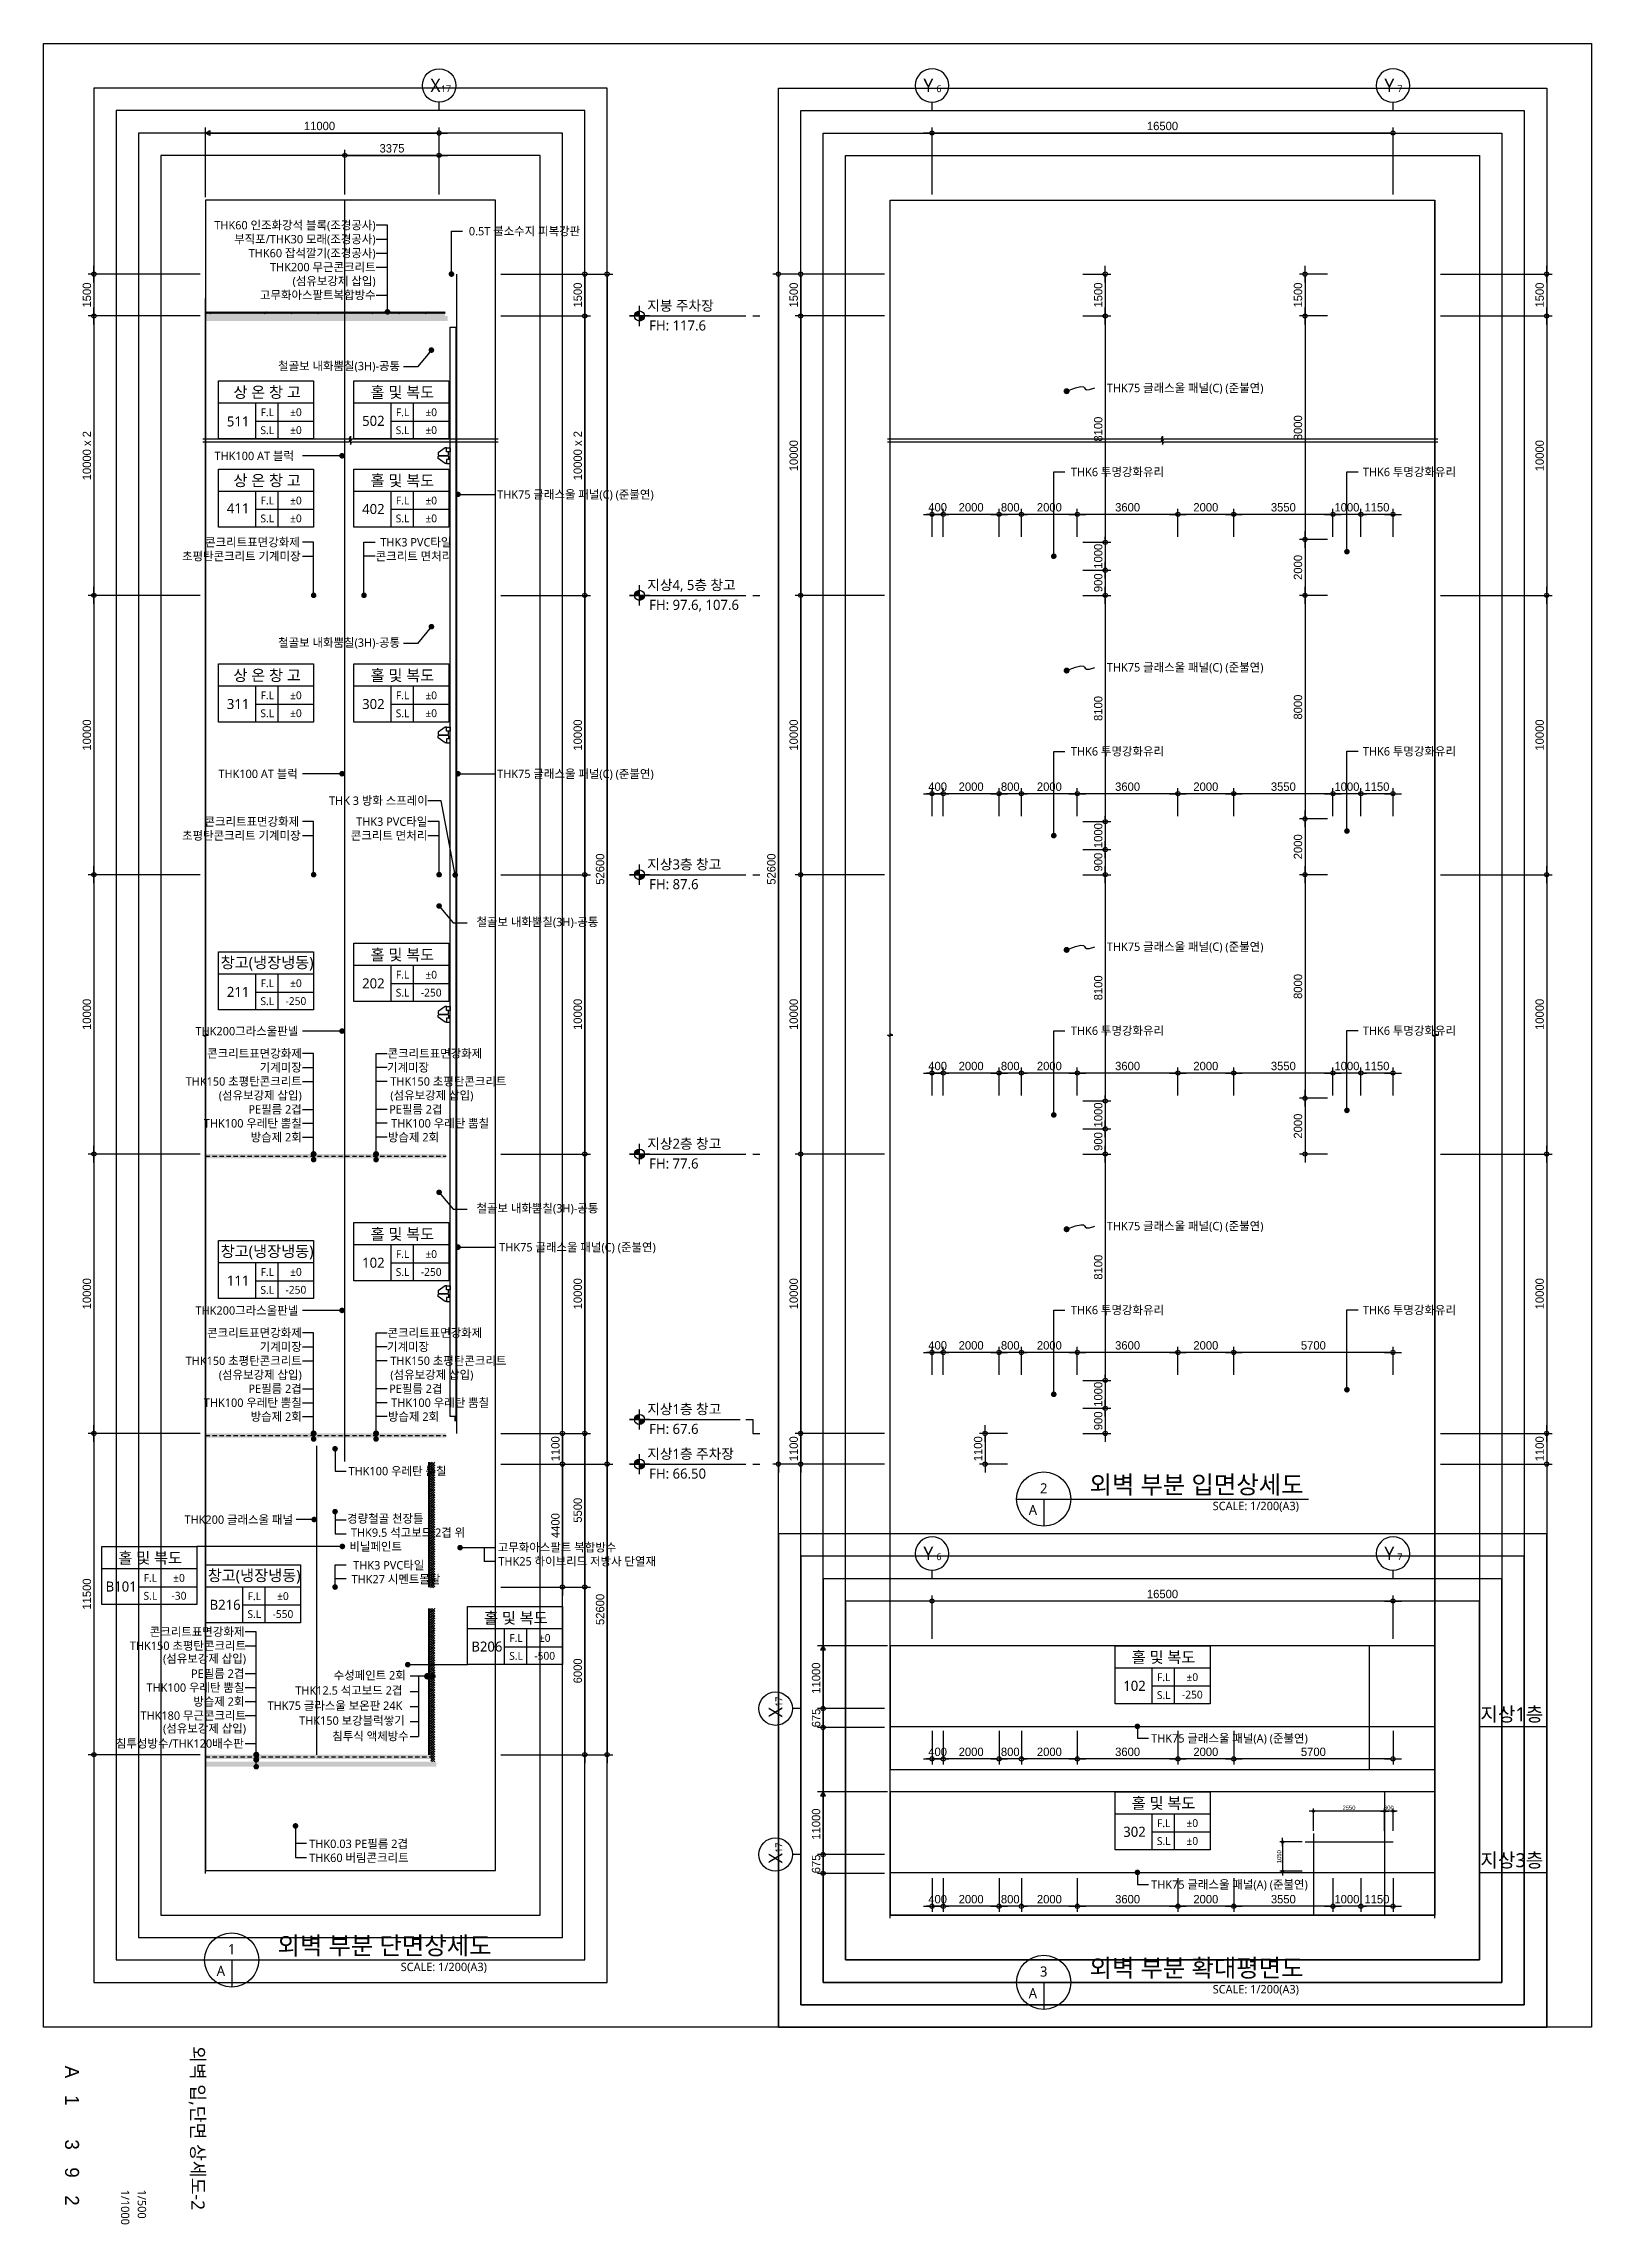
# Model space of a CAD drawing. Header units: millimetres. Extents: x 43197023 to 43466355, y 1341521 to 1420690.
# Drawn here: x 43254623 to 43310023, y 1342626 to 1420690 of the extents above; entities that cross this region are included whole.
import ezdxf
from ezdxf.enums import TextEntityAlignment as Align

# ---------------------------------------------------------------- set-up
doc = ezdxf.new("R2010")
doc.units = ezdxf.units.MM
doc.header["$LTSCALE"] = 1000
doc.header["$MEASUREMENT"] = 0
doc.header["$PDSIZE"] = -10
doc.linetypes.add('CEN', pattern=[62, 60, -1, 0, -1])
doc.linetypes.add('HID', pattern=[2.5, 1.5, -1])
doc.layers.get('0').update_dxf_attribs({"linetype": 'CONTINUOUS'})
doc.layers.get('Defpoints').update_dxf_attribs({"color": 171, "linetype": 'CONTINUOUS'})
for name, color, linetype in [('cen', 1, 'CONTINUOUS'), ('Center(AR)', 30, 'CEN'), ('ELE-8', 8, 'CONTINUOUS'), ('FIN', 9, 'CONTINUOUS'), ('HAT', 253, 'CONTINUOUS'), ('INS', 9, 'BATTING'), ('LED', 7, 'CONTINUOUS'), ('NDIM', 7, 'CONTINUOUS'), ('SYM', 7, 'CONTINUOUS'), ('SYM(AXIS)', 7, 'CONTINUOUS'), ('TEXT', 3, 'CONTINUOUS'), ('TEXT(AXIS)', 2, 'CONTINUOUS'), ('TEXT(MIN)', 7, 'CONTINUOUS'), ('TEXT(노트)', 7, 'CONTINUOUS'), ('TEXT(실명)', 3, 'CONTINUOUS'), ('TEXT-TITLE', 6, 'CONTINUOUS'), ('TEXT-기입', 6, 'CONTINUOUS'), ('TITLE', 7, 'CONTINUOUS'), ('WALL-석고보드', 7, 'CONTINUOUS'), ('wire-meshes', 1, 'CONTINUOUS'), ('스틸', 8, 'CONTINUOUS')]:
    doc.layers.add(name, color=color, linetype=linetype)
doc.styles.add('CGS', font='cgse', dxfattribs={"bigfont": 'cgs'})
doc.styles.add('나눔바른고딕', font='NanumBarunGothic.ttf')
doc.linetypes.add('BATTING', pattern='A,0.0001,-0.1,[134,ltypeshp.shx,S=0.1,R=0,X=-0.1,Y=0],-0.2,[134,ltypeshp.shx,S=0.1,R=180,X=0.1,Y=0],-0.1', length=0.4001)
doc.dimstyles.new('NDIM 1200', dxfattribs={"dimscale": 500, "dimtxt": 3, "dimasz": 1, "dimexe": 2, "dimexo": 2, "dimgap": 1, "dimtad": 1, "dimdec": 0, "dimdsep": 46, "dimtxsty": 'CGS', "dimblk": 'DOT0', "dimcen": 1, "dimdle": 8, "dimclrd": 2, "dimclre": 2, "dimclrt": 2, "dimadec": 0, "dimazin": 0, "dimtfac": 1, "dimtdec": 0, "dimtix": 1, "dimtmove": 2, "dimatfit": 3, "dimldrblk": 'DOT0', "dimfxl": 1, "dimtolj": 1, "dimtzin": 0, "dimlwd": -1, "dimlwe": -1, "dimarcsym": 0})

msp = doc.modelspace()

# ---------------------------------------------------------------- texts
at = {"layer": 'NDIM', "ltscale": 0.4, "insert": (43264498.4, 1417740.2), "char_height": 300, "attachment_point": 5, "style": 'CGS'}
msp.add_mtext('\\A1;11000', dxfattribs=at)
at = {"layer": 'NDIM', "ltscale": 0.4, "char_height": 300, "attachment_point": 5, "rotation": 90, "style": 'CGS'}
for insert in [(43282273.4, 1362181.1), (43282273.4, 1356956.1)]:
    msp.add_mtext('\\A1;11000', dxfattribs=dict(at, insert=insert))
at = {"layer": 'TEXT', "style": '나눔바른고딕'}
for s, height, p in [('외벽 부분 입면상세도', 640, (43292060.7, 1368784.1)), ('지상1층', 500, (43306049.3, 1360637.6)), ('지상3층', 500, (43306049.3, 1355412.6)), ('외벽 부분 단면상세도', 640, (43262995.4, 1352284.1)), ('외벽 부분 확대평면도', 640, (43292060.7, 1351484.1))]:
    msp.add_text(s, height=height, dxfattribs=at).set_placement(p)
for s, p in [('2', (43290420.7, 1368978)), ('A', (43290032.8, 1368202.3)), ('1', (43261355.4, 1352478)), ('A', (43260967.5, 1351702.3)), ('3', (43290420.7, 1351678)), ('A', (43290032.8, 1350902.3))]:
    msp.add_text(s, height=360, dxfattribs=at).set_placement(p, align=Align.MIDDLE)
for p in [(43299556.5, 1368493.2), (43270491.3, 1351993.2), (43299556.5, 1351193.2)]:
    msp.add_text('SCALE: 1/200(A3)', height=300, dxfattribs=at).set_placement(p, align=Align.TOP_RIGHT)
at = {"layer": 'TEXT(AXIS)', "style": '나눔바른고딕'}
for s, height, p in [('X', 480, (43268648.7, 1419194.1)), ('Y', 480, (43286291.7, 1419194.1)), ('Y', 480, (43302791.7, 1419194.1)), ('17', 240, (43269028, 1419074.2)), ('6', 240, (43286671, 1419074.2)), ('7', 240, (43303171, 1419074.2)), ('Y', 480, (43286291.7, 1366644.1)), ('6', 240, (43286671, 1366524.2)), ('Y', 480, (43302791.7, 1366644.1)), ('7', 240, (43303171, 1366524.2))]:
    msp.add_text(s, height=height, dxfattribs=at).set_placement(p, align=Align.MIDDLE)
for s, p in [('지붕 주차장', (43276229.1, 1411129.1)), ('FH: 117.6', (43276297.5, 1410421.1)), ('지상4, 5층 창고', (43276229.1, 1401129.1)), ('FH: 97.6, 107.6', (43276297.5, 1400421.1)), ('지상3층 창고', (43276229.1, 1391129.1)), ('FH: 87.6', (43276297.5, 1390421.1)), ('지상2층 창고', (43276229.1, 1381129.1)), ('FH: 77.6', (43276297.5, 1380421.1)), ('지상1층 창고', (43276229.1, 1371629.1)), ('FH: 67.6', (43276297.5, 1370921.1)), ('지상1층 주차장', (43276229.1, 1370029.1)), ('FH: 66.50', (43276297.5, 1369321.1))]:
    msp.add_text(s, height=360, dxfattribs=at).set_placement(p)
for s, height, p in [('17', 240, (43280939.4, 1361337.7)), ('X', 480, (43280819.4, 1360958.5)), ('17', 240, (43280939.4, 1356112.7)), ('X', 480, (43280819.4, 1355733.5))]:
    msp.add_text(s, height=height, rotation=90, dxfattribs=at).set_placement(p, align=Align.MIDDLE)
at = {"layer": 'TEXT(MIN)', "style": '나눔바른고딕'}
for s, p in [('THK60 인조화강석 블록(조경공사)', (43266507, 1414190.2)), ('부직포/THK30 모래(조경공사)', (43266507, 1413690.2)), ('0.5T 불소수지 피복강판', (43273827.8, 1413976.5)), ('THK60 잡석깔기(조경공사)', (43266507, 1413190.2)), ('THK200 무근콘크리트', (43266507, 1412690.2)), ('(섬유보강제 삽입)', (43266507, 1412190.2)), ('고무화아스팔트복합방수', (43266507, 1411690.2)), ('철골보 내화뿜칠(3H)-공통', (43267379.4, 1409148.3)), ('THK75 글래스울 패널(C) (준불연)', (43298285.8, 1408362.5)), ('THK6 투명강화유리', (43294727.4, 1405355.5)), ('THK6 투명강화유리', (43305177.4, 1405355.5)), ('콘크리트표면강화제', (43263790.9, 1402840.2)), ('THK3 PVC타일', (43269219.6, 1402840.2)), ('초평탄콘크리트 기계미장', (43263821.5, 1402340.2)), ('콘크리트 면처리', (43269247.9, 1402340.2)), ('철골보 내화뿜칠(3H)-공통', (43267379.4, 1399248.3)), ('THK75 글래스울 패널(C) (준불연)', (43298285.8, 1398362.5)), ('THK6 투명강화유리', (43294727.4, 1395355.5)), ('THK6 투명강화유리', (43305177.4, 1395355.5)), ('THK 3 방화 스프레이', (43268374.2, 1393590.2)), ('콘크리트표면강화제', (43263769.8, 1392840.2)), ('THK3 PVC타일', (43268355.7, 1392840.2)), ('초평탄콘크리트 기계미장', (43263821.5, 1392340.2)), ('콘크리트 면처리', (43268355.7, 1392340.2)), ('철골보 내화뿜칠(3H)-공통', (43274479.3, 1389248.3)), ('THK75 글래스울 패널(C) (준불연)', (43298285.8, 1388362.5)), ('THK6 투명강화유리', (43294727.4, 1385355.5)), ('THK6 투명강화유리', (43305177.4, 1385355.5)), ('콘크리트표면강화제', (43263863.7, 1384540.2)), ('기계미장', (43263863.7, 1384040.2)), ('기계미장', (43268420.4, 1384040.2)), ('콘크리트표면강화제', (43270322.8, 1384540.2)), ('THK150 초평탄콘크리트', (43263863.7, 1383540.2)), ('THK150 초평탄콘크리트', (43271189.5, 1383540.2)), ('(섬유보강제 삽입)', (43263863.7, 1383040.2)), ('PE필름 2겹', (43263863.7, 1382540.2)), ('PE필름 2겹', (43268899.4, 1382540.2)), ('(섬유보강제 삽입)', (43270005.7, 1383040.2)), ('THK100 우레탄 뿜칠', (43263863.7, 1382040.2)), ('THK100 우레탄 뿜칠', (43270569.5, 1382040.2)), ('방습제 2회', (43263863.7, 1381540.2)), ('방습제 2회', (43268779.5, 1381540.2)), ('철골보 내화뿜칠(3H)-공통', (43274479.3, 1378998.3)), ('THK75 글래스울 패널(C) (준불연)', (43298285.8, 1378362.5)), ('THK6 투명강화유리', (43294727.4, 1375355.5)), ('THK6 투명강화유리', (43305177.4, 1375355.5)), ('콘크리트표면강화제', (43263863.7, 1374540.2)), ('콘크리트표면강화제', (43270322.8, 1374540.2)), ('기계미장', (43263863.7, 1374040.2)), ('기계미장', (43268420.4, 1374040.2)), ('THK150 초평탄콘크리트', (43263863.7, 1373540.2)), ('(섬유보강제 삽입)', (43263863.7, 1373040.2)), ('THK150 초평탄콘크리트', (43271189.5, 1373540.2)), ('(섬유보강제 삽입)', (43270005.7, 1373040.2)), ('PE필름 2겹', (43263863.7, 1372540.2)), ('PE필름 2겹', (43268899.4, 1372540.2)), ('THK100 우레탄 뿜칠', (43263863.7, 1372040.2)), ('방습제 2회', (43263863.7, 1371540.2)), ('방습제 2회', (43268779.5, 1371540.2)), ('THK100 우레탄 뿜칠', (43270569.5, 1372040.2)), ('THK100 우레탄 뿜칠', (43269042.9, 1369590.6)), ('경량철골 천장틀', (43268222.2, 1367890.2)), ('비닐페인트', (43267450.6, 1366889.3)), ('THK9.5 석고보드 2겹 위', (43269711.9, 1367390.2)), ('THK3 PVC타일', (43268248.9, 1366220.5)), ('THK27 시멘트몰탈', (43268825.5, 1365720.5)), ('콘크리트표면강화제', (43261810, 1363840.2)), ('THK150 초평탄콘크리트', (43261868.7, 1363340.2)), ('(섬유보강제 삽입)', (43261868.7, 1362878.1)), ('PE필름 2겹', (43261810, 1362340.2)), ('THK100 우레탄 뿜칠', (43261810, 1361840.2)), ('방습제 2회', (43261810, 1361340.2)), ('THK180 무근콘크리트', (43261868.7, 1360840.2)), ('침투성방수/THK120배수판', (43261786.2, 1359840.2)), ('(섬유보강제 삽입)', (43261868.7, 1360378.1))]:
    msp.add_text(s, height=300, dxfattribs=at).set_placement(p, align=Align.MIDDLE_RIGHT)
for s, p in [('THK100 AT 블럭', (43260741.2, 1405930.8)), ('THK75 글래스울 패널(C) (준불연)', (43270856.8, 1404550.3)), ('THK100 AT 블럭', (43260879.5, 1394550.3)), ('THK75 글래스울 패널(C) (준불연)', (43270856.8, 1394550.3)), ('THK200그라스울판넬', (43260060.9, 1385338.5)), ('THK75 글래스울 패널(C) (준불연)', (43270930.6, 1377605)), ('THK200그라스울판넬', (43260060.9, 1375338.5)), ('THK200 글래스울 패널', (43259666.6, 1367853.7)), ('수성페인트 2회', (43265003.4, 1362279.9)), ('THK12.5 석고보드 2겹', (43263633.2, 1361738.2)), ('THK75 글라스울 보온판 24K', (43262639, 1361193.6)), ('THK150 보강블럭쌓기', (43263768.6, 1360659.9)), ('침투식 액체방수', (43264955.8, 1360103))]:
    msp.add_text(s, height=300, dxfattribs=at).set_placement(p, align=Align.MIDDLE_LEFT)
at = {"layer": 'TEXT(노트)', "style": '나눔바른고딕'}
for s, p in [('고무화아스팔트 복합방수', (43270879.1, 1366860.3)), ('THK25 하이브리드 저방사 단열재', (43270900.9, 1366360.3)), ('THK75 글래스울 패널(A) (준불연)', (43294265.9, 1360024)), ('THK0.03 PE필름 2겹', (43264130.7, 1356249.5)), ('THK60 버림콘크리트', (43264130.7, 1355749.5)), ('THK75 글래스울 패널(A) (준불연)', (43294265.9, 1354792.3))]:
    msp.add_text(s, height=300, dxfattribs=at).set_placement(p, align=Align.MIDDLE_LEFT)
at = {"layer": 'TEXT(실명)', "style": '나눔바른고딕'}
for s, p in [('상 온 창 고', (43262623.3, 1408217.8)), ('홀 및 복도', (43267465.5, 1408217.8)), ('상 온 창 고', (43262623.3, 1405058.1)), ('홀 및 복도', (43267465.5, 1405058.1)), ('상 온 창 고', (43262623.3, 1398082.8)), ('홀 및 복도', (43267465.5, 1398082.8)), ('창고(냉장냉동)', (43262623.3, 1387778.8)), ('홀 및 복도', (43267465.5, 1388082.8)), ('홀 및 복도', (43267465.5, 1378082.8)), ('창고(냉장냉동)', (43262623.3, 1377442.8)), ('홀 및 복도', (43258438.5, 1366491.8)), ('창고(냉장냉동)', (43262158.5, 1365837.8)), ('홀 및 복도', (43271528, 1364341.5)), ('홀 및 복도', (43294708.5, 1362937.8)), ('홀 및 복도', (43294708.5, 1357712.8))]:
    msp.add_text(s, height=400, dxfattribs=at).set_placement(p, align=Align.MIDDLE)
at = {"layer": 'TEXT-TITLE', "style": '나눔바른고딕'}
msp.add_text('외벽 입,단면 상세도-2', height=480, rotation=270, dxfattribs=at).set_placement((43259906.5, 1346073.3), align=Align.CENTER)
at = {"layer": 'TEXT-기입', "style": '나눔바른고딕'}
for s, height, p in [('±0', 280, (43263654.7, 1407495.3)), ('±0', 280, (43268496.8, 1407495.3)), ('511', 360, (43261584.7, 1407163.5)), ('±0', 280, (43263654.7, 1406855.3)), ('502', 360, (43266426.9, 1407186)), ('±0', 280, (43268496.8, 1406855.3)), ('±0', 280, (43263654.7, 1404335.6)), ('±0', 280, (43268496.8, 1404335.6)), ('411', 360, (43261584.7, 1404055.1)), ('±0', 280, (43263654.7, 1403695.6)), ('402', 360, (43266426.9, 1404031.6)), ('±0', 280, (43268496.8, 1403695.6)), ('±0', 280, (43263654.7, 1397360.3)), ('±0', 280, (43268496.8, 1397360.3)), ('311', 360, (43261584.7, 1397050.5)), ('±0', 280, (43263654.7, 1396720.3)), ('302', 360, (43266426.9, 1397050.5)), ('±0', 280, (43268496.8, 1396720.3)), ('±0', 280, (43263654.7, 1387056.4)), ('202', 360, (43266426.9, 1387050.5)), ('±0', 280, (43268496.8, 1387360.3)), ('211', 360, (43261584.7, 1386746.5)), ('-250', 280, (43263654.7, 1386416.4)), ('-250', 280, (43268496.8, 1386720.3)), ('102', 360, (43266426.9, 1377050.5)), ('±0', 280, (43268496.8, 1377360.3)), ('111', 360, (43261584.7, 1376410.5)), ('±0', 280, (43263654.7, 1376720.3)), ('-250', 280, (43268496.8, 1376720.3)), ('-250', 280, (43263654.7, 1376080.3)), ('B101', 360, (43257399.9, 1365459.5)), ('±0', 280, (43259469.8, 1365769.3)), ('-30', 280, (43259469.8, 1365129.3)), ('B216', 360, (43261119.9, 1364805.5)), ('-550', 280, (43263189.8, 1364475.3)), ('±0', 280, (43263189.8, 1365115.3)), ('B206', 360, (43270489.4, 1363309.2)), ('-500', 280, (43272559.3, 1362979)), ('±0', 280, (43272559.3, 1363619)), ('±0', 280, (43295739.8, 1362215.3)), ('102', 360, (43293669.9, 1361905.5)), ('-250', 280, (43295739.8, 1361590)), ('302', 360, (43293669.9, 1356680.5)), ('±0', 280, (43295739.8, 1356990.3)), ('±0', 280, (43295739.8, 1356350.3))]:
    msp.add_text(s, height=height, dxfattribs=at).set_placement(p, align=Align.MIDDLE)
at = {"layer": 'TEXT-기입', "style": 'CGS'}
for s, p in [('A', (43255641.3, 1348082.4)), ('1', (43255641.3, 1347069.8)), ('3', (43255641.3, 1345482.4)), ('9', (43255641.3, 1344482.4)), ('2', (43255641.3, 1343482.4))]:
    msp.add_text(s, height=500, rotation=270, dxfattribs=at).set_placement(p, align=Align.MIDDLE_CENTER)
at = {"layer": 'TEXT-기입', "style": '나눔바른고딕'}
for s, p in [('1/1000', (43257301.3, 1343869.8)), ('1/500', (43257901.3, 1343869.8))]:
    msp.add_text(s, height=300, rotation=270, dxfattribs=at).set_placement(p, align=Align.BOTTOM_LEFT)

# ---------------------------------------------------------------- blocks, each defined once
blk = doc.blocks.new('A$C19853FC8')
at = {"layer": 'SYM'}
for p, q in [((3600, 1800), (0, 1800)), ((1800, 0), (1800, 3600))]:
    blk.add_line(p, q, dxfattribs=at)
blk.add_circle((1800, 1800), 900, dxfattribs=at)
for points in [[(900, 1800), (1800, 2700), (914, 1959), (1643, 2686)], [(914, 1959), (1643, 2686), (954, 2112), (1492, 2646)], [(954, 2112), (1492, 2646), (1025, 2260), (1346, 2576)], [(1025, 2260), (1346, 2576), (1109, 2378), (1222, 2491)], [(1800, 900), (2700, 1800), (1959, 914), (2686, 1643)], [(1959, 914), (2686, 1643), (2112, 954), (2646, 1492)], [(2112, 954), (2646, 1492), (2260, 1025), (2576, 1346)], [(2260, 1025), (2576, 1346), (2378, 1109), (2491, 1222)]]:
    blk.add_solid(points, dxfattribs=at)
at = {"layer": 'SYM', "linetype": 'Continuous'}
for points in [[(1800, 2700), (1800, 1800), (900, 1800)], [(2700, 1800), (1800, 900), (1800, 1800)]]:
    blk.add_solid(points, dxfattribs=at)
blk = doc.blocks.new('A$C2F20087E')
at = {"layer": 'SYM(AXIS)'}
blk.add_line((600, 0), (600, 300), dxfattribs=at)
blk.add_circle((600, 900), 600, dxfattribs=at)
blk = doc.blocks.new('DOT0')
blk.add_line((-3, 0), (3, 0))
at = {"color": 6}
blk.add_circle((0, 0), 0.75, dxfattribs=at)
blk = doc.blocks.new('*D24')
at = {"layer": 'Defpoints', "color": 0, "ltscale": 0.4, "transparency": 16777216}
for p in [(43270793, 1412440), (43270793, 1369840), (43274793, 1369840)]:
    blk.add_point(p, dxfattribs=at)
at = {"layer": 'NDIM', "ltscale": 0.4, "transparency": 16777216}
for p, q in [((43270993, 1412440), (43274993, 1412440)), ((43274793, 1412340), (43274793, 1369940)), ((43270993, 1369840), (43274993, 1369840))]:
    blk.add_line(p, q, dxfattribs=at)
at = {"layer": 'NDIM', "ltscale": 0.4, "transparency": 16777216, "xscale": 100, "yscale": 100, "zscale": 100}
for p, rotation in [((43274793, 1412440), 90), ((43274793, 1369840), 270)]:
    blk.add_blockref('DOT0', p, dxfattribs=dict(at, rotation=rotation))
at = {"layer": 'NDIM', "ltscale": 0.4, "transparency": 16777216, "insert": (43274543, 1391140), "char_height": 300, "attachment_point": 5, "rotation": 90, "style": 'CGS'}
blk.add_mtext('\\A1;52600', dxfattribs=at)
blk = doc.blocks.new('*D25')
at = {"layer": 'Defpoints', "color": 0, "ltscale": 0.4, "transparency": 16777216}
for p in [(43270793, 1380940), (43270793, 1370940), (43273993, 1370940)]:
    blk.add_point(p, dxfattribs=at)
at = {"layer": 'NDIM', "ltscale": 0.4, "transparency": 16777216}
for p, q in [((43270993, 1380940), (43274193, 1380940)), ((43273993, 1380840), (43273993, 1371040)), ((43270993, 1370940), (43274193, 1370940))]:
    blk.add_line(p, q, dxfattribs=at)
at = {"layer": 'NDIM', "ltscale": 0.4, "transparency": 16777216, "xscale": 100, "yscale": 100, "zscale": 100}
for p, rotation in [((43273993, 1380940), 90), ((43273993, 1370940), 270)]:
    blk.add_blockref('DOT0', p, dxfattribs=dict(at, rotation=rotation))
at = {"layer": 'NDIM', "ltscale": 0.4, "transparency": 16777216, "insert": (43273743, 1375940), "char_height": 300, "attachment_point": 5, "rotation": 90, "style": 'CGS'}
blk.add_mtext('\\A1;10000', dxfattribs=at)
blk = doc.blocks.new('*D26')
at = {"layer": 'Defpoints', "color": 0, "ltscale": 0.4, "transparency": 16777216}
for p in [(43270793, 1390940), (43270793, 1380940), (43273993, 1380940)]:
    blk.add_point(p, dxfattribs=at)
at = {"layer": 'NDIM', "ltscale": 0.4, "transparency": 16777216}
for p, q in [((43270993, 1390940), (43274193, 1390940)), ((43273993, 1390840), (43273993, 1381040)), ((43270993, 1380940), (43274193, 1380940))]:
    blk.add_line(p, q, dxfattribs=at)
at = {"layer": 'NDIM', "ltscale": 0.4, "transparency": 16777216, "xscale": 100, "yscale": 100, "zscale": 100}
for p, rotation in [((43273993, 1390940), 90), ((43273993, 1380940), 270)]:
    blk.add_blockref('DOT0', p, dxfattribs=dict(at, rotation=rotation))
at = {"layer": 'NDIM', "ltscale": 0.4, "transparency": 16777216, "insert": (43273743, 1385940), "char_height": 300, "attachment_point": 5, "rotation": 90, "style": 'CGS'}
blk.add_mtext('\\A1;10000', dxfattribs=at)
blk = doc.blocks.new('*D27')
at = {"layer": 'Defpoints', "color": 0, "ltscale": 0.4, "transparency": 16777216}
for p in [(43270793, 1400940), (43270793, 1390940), (43273993, 1390940)]:
    blk.add_point(p, dxfattribs=at)
at = {"layer": 'NDIM', "ltscale": 0.4, "transparency": 16777216}
for p, q in [((43270993, 1400940), (43274193, 1400940)), ((43273993, 1400840), (43273993, 1391040)), ((43270993, 1390940), (43274193, 1390940))]:
    blk.add_line(p, q, dxfattribs=at)
at = {"layer": 'NDIM', "ltscale": 0.4, "transparency": 16777216, "xscale": 100, "yscale": 100, "zscale": 100}
for p, rotation in [((43273993, 1400940), 90), ((43273993, 1390940), 270)]:
    blk.add_blockref('DOT0', p, dxfattribs=dict(at, rotation=rotation))
at = {"layer": 'NDIM', "ltscale": 0.4, "transparency": 16777216, "insert": (43273743, 1395940), "char_height": 300, "attachment_point": 5, "rotation": 90, "style": 'CGS'}
blk.add_mtext('\\A1;10000', dxfattribs=at)
blk = doc.blocks.new('*D28')
at = {"layer": 'Defpoints', "color": 0, "ltscale": 0.4, "transparency": 16777216}
for p in [(43270793, 1410940), (43270793, 1400940), (43273993, 1400940)]:
    blk.add_point(p, dxfattribs=at)
at = {"layer": 'NDIM', "ltscale": 0.4, "transparency": 16777216}
for p, q in [((43270993, 1410940), (43274193, 1410940)), ((43273993, 1410840), (43273993, 1401040)), ((43270993, 1400940), (43274193, 1400940))]:
    blk.add_line(p, q, dxfattribs=at)
at = {"layer": 'NDIM', "ltscale": 0.4, "transparency": 16777216, "xscale": 100, "yscale": 100, "zscale": 100}
for p, rotation in [((43273993, 1410940), 90), ((43273993, 1400940), 270)]:
    blk.add_blockref('DOT0', p, dxfattribs=dict(at, rotation=rotation))
at = {"layer": 'NDIM', "ltscale": 0.4, "transparency": 16777216, "insert": (43273743, 1405940), "char_height": 300, "attachment_point": 5, "rotation": 90, "style": 'CGS'}
blk.add_mtext('\\A1;10000 x 2', dxfattribs=at)
blk = doc.blocks.new('*D29')
at = {"layer": 'Defpoints', "color": 0, "ltscale": 0.4, "transparency": 16777216}
for p in [(43270793, 1370940), (43270793, 1365440), (43273993, 1365440)]:
    blk.add_point(p, dxfattribs=at)
at = {"layer": 'NDIM', "ltscale": 0.4, "transparency": 16777216}
for p, q in [((43270993, 1370940), (43274193, 1370940)), ((43273993, 1370840), (43273993, 1365540)), ((43270993, 1365440), (43274193, 1365440))]:
    blk.add_line(p, q, dxfattribs=at)
at = {"layer": 'NDIM', "ltscale": 0.4, "transparency": 16777216, "xscale": 100, "yscale": 100, "zscale": 100}
for p, rotation in [((43273993, 1370940), 90), ((43273993, 1365440), 270)]:
    blk.add_blockref('DOT0', p, dxfattribs=dict(at, rotation=rotation))
at = {"layer": 'NDIM', "ltscale": 0.4, "transparency": 16777216, "insert": (43273743, 1368190), "char_height": 300, "attachment_point": 5, "rotation": 90, "style": 'CGS'}
blk.add_mtext('\\A1;5500', dxfattribs=at)
blk = doc.blocks.new('*D30')
at = {"layer": 'Defpoints', "color": 0, "ltscale": 0.4, "transparency": 16777216}
for p in [(43270793, 1412440), (43270793, 1410940), (43273993, 1410940)]:
    blk.add_point(p, dxfattribs=at)
at = {"layer": 'NDIM', "ltscale": 0.4, "transparency": 16777216}
for p, q in [((43270993, 1412440), (43274193, 1412440)), ((43273993, 1412340), (43273993, 1411040)), ((43270993, 1410940), (43274193, 1410940))]:
    blk.add_line(p, q, dxfattribs=at)
at = {"layer": 'NDIM', "ltscale": 0.4, "transparency": 16777216, "xscale": 100, "yscale": 100, "zscale": 100}
for p, rotation in [((43273993, 1412440), 90), ((43273993, 1410940), 270)]:
    blk.add_blockref('DOT0', p, dxfattribs=dict(at, rotation=rotation))
at = {"layer": 'NDIM', "ltscale": 0.4, "transparency": 16777216, "insert": (43273743, 1411690), "char_height": 300, "attachment_point": 5, "rotation": 90, "style": 'CGS'}
blk.add_mtext('\\A1;1500', dxfattribs=at)
blk = doc.blocks.new('*D31')
at = {"layer": 'Defpoints', "color": 0, "ltscale": 0.4, "transparency": 16777216}
for p in [(43260423, 1380940), (43256423, 1370940), (43260423, 1370940)]:
    blk.add_point(p, dxfattribs=at)
at = {"layer": 'NDIM', "ltscale": 0.4, "transparency": 16777216}
for p, q in [((43260223, 1380940), (43256223, 1380940)), ((43256423, 1380840), (43256423, 1371040)), ((43260223, 1370940), (43256223, 1370940))]:
    blk.add_line(p, q, dxfattribs=at)
at = {"layer": 'NDIM', "ltscale": 0.4, "transparency": 16777216, "xscale": 100, "yscale": 100, "zscale": 100}
for p, rotation in [((43256423, 1380940), 90), ((43256423, 1370940), 270)]:
    blk.add_blockref('DOT0', p, dxfattribs=dict(at, rotation=rotation))
at = {"layer": 'NDIM', "ltscale": 0.4, "transparency": 16777216, "insert": (43256173, 1375940), "char_height": 300, "attachment_point": 5, "rotation": 90, "style": 'CGS'}
blk.add_mtext('\\A1;10000', dxfattribs=at)
blk = doc.blocks.new('*D32')
at = {"layer": 'Defpoints', "color": 0, "ltscale": 0.4, "transparency": 16777216}
for p in [(43260423, 1390940), (43256423, 1380940), (43260423, 1380940)]:
    blk.add_point(p, dxfattribs=at)
at = {"layer": 'NDIM', "ltscale": 0.4, "transparency": 16777216}
for p, q in [((43260223, 1390940), (43256223, 1390940)), ((43256423, 1390840), (43256423, 1381040)), ((43260223, 1380940), (43256223, 1380940))]:
    blk.add_line(p, q, dxfattribs=at)
at = {"layer": 'NDIM', "ltscale": 0.4, "transparency": 16777216, "xscale": 100, "yscale": 100, "zscale": 100}
for p, rotation in [((43256423, 1390940), 90), ((43256423, 1380940), 270)]:
    blk.add_blockref('DOT0', p, dxfattribs=dict(at, rotation=rotation))
at = {"layer": 'NDIM', "ltscale": 0.4, "transparency": 16777216, "insert": (43256173, 1385940), "char_height": 300, "attachment_point": 5, "rotation": 90, "style": 'CGS'}
blk.add_mtext('\\A1;10000', dxfattribs=at)
blk = doc.blocks.new('*D33')
at = {"layer": 'Defpoints', "color": 0, "ltscale": 0.4, "transparency": 16777216}
for p in [(43260423, 1400940), (43256423, 1390940), (43260423, 1390940)]:
    blk.add_point(p, dxfattribs=at)
at = {"layer": 'NDIM', "ltscale": 0.4, "transparency": 16777216}
for p, q in [((43260223, 1400940), (43256223, 1400940)), ((43256423, 1400840), (43256423, 1391040)), ((43260223, 1390940), (43256223, 1390940))]:
    blk.add_line(p, q, dxfattribs=at)
at = {"layer": 'NDIM', "ltscale": 0.4, "transparency": 16777216, "xscale": 100, "yscale": 100, "zscale": 100}
for p, rotation in [((43256423, 1400940), 90), ((43256423, 1390940), 270)]:
    blk.add_blockref('DOT0', p, dxfattribs=dict(at, rotation=rotation))
at = {"layer": 'NDIM', "ltscale": 0.4, "transparency": 16777216, "insert": (43256173, 1395940), "char_height": 300, "attachment_point": 5, "rotation": 90, "style": 'CGS'}
blk.add_mtext('\\A1;10000', dxfattribs=at)
blk = doc.blocks.new('*D34')
at = {"layer": 'Defpoints', "color": 0, "ltscale": 0.4, "transparency": 16777216}
for p in [(43260423, 1410940), (43256423, 1400940), (43260423, 1400940)]:
    blk.add_point(p, dxfattribs=at)
at = {"layer": 'NDIM', "ltscale": 0.4, "transparency": 16777216}
for p, q in [((43260223, 1410940), (43256223, 1410940)), ((43256423, 1410840), (43256423, 1401040)), ((43260223, 1400940), (43256223, 1400940))]:
    blk.add_line(p, q, dxfattribs=at)
at = {"layer": 'NDIM', "ltscale": 0.4, "transparency": 16777216, "xscale": 100, "yscale": 100, "zscale": 100}
for p, rotation in [((43256423, 1410940), 90), ((43256423, 1400940), 270)]:
    blk.add_blockref('DOT0', p, dxfattribs=dict(at, rotation=rotation))
at = {"layer": 'NDIM', "ltscale": 0.4, "transparency": 16777216, "insert": (43256173, 1405940), "char_height": 300, "attachment_point": 5, "rotation": 90, "style": 'CGS'}
blk.add_mtext('\\A1;10000 x 2', dxfattribs=at)
blk = doc.blocks.new('*D35')
at = {"layer": 'Defpoints', "color": 0, "ltscale": 0.4, "transparency": 16777216}
for p in [(43260423, 1412440), (43256423, 1410940), (43260423, 1410940)]:
    blk.add_point(p, dxfattribs=at)
at = {"layer": 'NDIM', "ltscale": 0.4, "transparency": 16777216}
for p, q in [((43260223, 1412440), (43256223, 1412440)), ((43256423, 1412340), (43256423, 1411040)), ((43260223, 1410940), (43256223, 1410940))]:
    blk.add_line(p, q, dxfattribs=at)
at = {"layer": 'NDIM', "ltscale": 0.4, "transparency": 16777216, "xscale": 100, "yscale": 100, "zscale": 100}
for p, rotation in [((43256423, 1412440), 90), ((43256423, 1410940), 270)]:
    blk.add_blockref('DOT0', p, dxfattribs=dict(at, rotation=rotation))
at = {"layer": 'NDIM', "ltscale": 0.4, "transparency": 16777216, "insert": (43256173, 1411690), "char_height": 300, "attachment_point": 5, "rotation": 90, "style": 'CGS'}
blk.add_mtext('\\A1;1500', dxfattribs=at)
blk = doc.blocks.new('*D36')
at = {"layer": 'Defpoints', "color": 0, "ltscale": 0.4, "transparency": 16777216}
for p in [(43286423, 1417490), (43286423, 1415090), (43302923, 1415090)]:
    blk.add_point(p, dxfattribs=at)
at = {"layer": 'NDIM', "ltscale": 0.4, "transparency": 16777216}
for p, q in [((43286423, 1415290), (43286423, 1417690)), ((43302923, 1415290), (43302923, 1417690)), ((43302823, 1417490), (43286523, 1417490))]:
    blk.add_line(p, q, dxfattribs=at)
at = {"layer": 'NDIM', "ltscale": 0.4, "transparency": 16777216, "xscale": 100, "yscale": 100, "zscale": 100, "rotation": 180}
blk.add_blockref('DOT0', (43286423, 1417490), dxfattribs=at)
at = {"layer": 'NDIM', "ltscale": 0.4, "transparency": 16777216, "xscale": 100, "yscale": 100, "zscale": 100}
blk.add_blockref('DOT0', (43302923, 1417490), dxfattribs=at)
at = {"layer": 'NDIM', "ltscale": 0.4, "transparency": 16777216, "insert": (43294673, 1417740), "char_height": 300, "attachment_point": 5, "style": 'CGS'}
blk.add_mtext('\\A1;16500', dxfattribs=at)
blk = doc.blocks.new('*D37')
at = {"layer": 'Defpoints', "color": 0, "ltscale": 0.4, "transparency": 16777216}
for p in [(43284923, 1380940), (43281723, 1370940), (43284923, 1370940)]:
    blk.add_point(p, dxfattribs=at)
at = {"layer": 'NDIM', "ltscale": 0.4, "transparency": 16777216}
for p, q in [((43284723, 1380940), (43281523, 1380940)), ((43281723, 1380840), (43281723, 1371040)), ((43284723, 1370940), (43281523, 1370940))]:
    blk.add_line(p, q, dxfattribs=at)
at = {"layer": 'NDIM', "ltscale": 0.4, "transparency": 16777216, "xscale": 100, "yscale": 100, "zscale": 100}
for p, rotation in [((43281723, 1380940), 90), ((43281723, 1370940), 270)]:
    blk.add_blockref('DOT0', p, dxfattribs=dict(at, rotation=rotation))
at = {"layer": 'NDIM', "ltscale": 0.4, "transparency": 16777216, "insert": (43281473, 1375940), "char_height": 300, "attachment_point": 5, "rotation": 90, "style": 'CGS'}
blk.add_mtext('\\A1;10000', dxfattribs=at)
blk = doc.blocks.new('*D38')
at = {"layer": 'Defpoints', "color": 0, "ltscale": 0.4, "transparency": 16777216}
for p in [(43284923, 1390940), (43281723, 1380940), (43284923, 1380940)]:
    blk.add_point(p, dxfattribs=at)
at = {"layer": 'NDIM', "ltscale": 0.4, "transparency": 16777216}
for p, q in [((43284723, 1390940), (43281523, 1390940)), ((43281723, 1390840), (43281723, 1381040)), ((43284723, 1380940), (43281523, 1380940))]:
    blk.add_line(p, q, dxfattribs=at)
at = {"layer": 'NDIM', "ltscale": 0.4, "transparency": 16777216, "xscale": 100, "yscale": 100, "zscale": 100}
for p, rotation in [((43281723, 1390940), 90), ((43281723, 1380940), 270)]:
    blk.add_blockref('DOT0', p, dxfattribs=dict(at, rotation=rotation))
at = {"layer": 'NDIM', "ltscale": 0.4, "transparency": 16777216, "insert": (43281473, 1385940), "char_height": 300, "attachment_point": 5, "rotation": 90, "style": 'CGS'}
blk.add_mtext('\\A1;10000', dxfattribs=at)
blk = doc.blocks.new('*D39')
at = {"layer": 'Defpoints', "color": 0, "ltscale": 0.4, "transparency": 16777216}
for p in [(43284923, 1400940), (43281723, 1390940), (43284923, 1390940)]:
    blk.add_point(p, dxfattribs=at)
at = {"layer": 'NDIM', "ltscale": 0.4, "transparency": 16777216}
for p, q in [((43284723, 1400940), (43281523, 1400940)), ((43281723, 1400840), (43281723, 1391040)), ((43284723, 1390940), (43281523, 1390940))]:
    blk.add_line(p, q, dxfattribs=at)
at = {"layer": 'NDIM', "ltscale": 0.4, "transparency": 16777216, "xscale": 100, "yscale": 100, "zscale": 100}
for p, rotation in [((43281723, 1400940), 90), ((43281723, 1390940), 270)]:
    blk.add_blockref('DOT0', p, dxfattribs=dict(at, rotation=rotation))
at = {"layer": 'NDIM', "ltscale": 0.4, "transparency": 16777216, "insert": (43281473, 1395940), "char_height": 300, "attachment_point": 5, "rotation": 90, "style": 'CGS'}
blk.add_mtext('\\A1;10000', dxfattribs=at)
blk = doc.blocks.new('*D40')
at = {"layer": 'Defpoints', "color": 0, "ltscale": 0.4, "transparency": 16777216}
for p in [(43284923, 1410940), (43281723, 1400940), (43284923, 1400940)]:
    blk.add_point(p, dxfattribs=at)
at = {"layer": 'NDIM', "ltscale": 0.4, "transparency": 16777216}
for p, q in [((43284723, 1410940), (43281523, 1410940)), ((43281723, 1410840), (43281723, 1401040)), ((43284723, 1400940), (43281523, 1400940))]:
    blk.add_line(p, q, dxfattribs=at)
at = {"layer": 'NDIM', "ltscale": 0.4, "transparency": 16777216, "xscale": 100, "yscale": 100, "zscale": 100}
for p, rotation in [((43281723, 1410940), 90), ((43281723, 1400940), 270)]:
    blk.add_blockref('DOT0', p, dxfattribs=dict(at, rotation=rotation))
at = {"layer": 'NDIM', "ltscale": 0.4, "transparency": 16777216, "insert": (43281473, 1405940), "char_height": 300, "attachment_point": 5, "rotation": 90, "style": 'CGS'}
blk.add_mtext('\\A1;10000', dxfattribs=at)
blk = doc.blocks.new('*D41')
at = {"layer": 'Defpoints', "color": 0, "ltscale": 0.4, "transparency": 16777216}
for p in [(43284923, 1370940), (43281723, 1369840), (43284923, 1369840)]:
    blk.add_point(p, dxfattribs=at)
at = {"layer": 'NDIM', "ltscale": 0.4, "transparency": 16777216}
for p, q in [((43284723, 1370940), (43281523, 1370940)), ((43281723, 1370840), (43281723, 1369940)), ((43284723, 1369840), (43281523, 1369840))]:
    blk.add_line(p, q, dxfattribs=at)
at = {"layer": 'NDIM', "ltscale": 0.4, "transparency": 16777216, "xscale": 100, "yscale": 100, "zscale": 100}
for p, rotation in [((43281723, 1370940), 90), ((43281723, 1369840), 270)]:
    blk.add_blockref('DOT0', p, dxfattribs=dict(at, rotation=rotation))
at = {"layer": 'NDIM', "ltscale": 0.4, "transparency": 16777216, "insert": (43281473, 1370390), "char_height": 300, "attachment_point": 5, "rotation": 90, "style": 'CGS'}
blk.add_mtext('\\A1;1100', dxfattribs=at)
blk = doc.blocks.new('*D42')
at = {"layer": 'Defpoints', "color": 0, "ltscale": 0.4, "transparency": 16777216}
for p in [(43284923, 1412440), (43281723, 1410940), (43284923, 1410940)]:
    blk.add_point(p, dxfattribs=at)
at = {"layer": 'NDIM', "ltscale": 0.4, "transparency": 16777216}
for p, q in [((43284723, 1412440), (43281523, 1412440)), ((43281723, 1412340), (43281723, 1411040)), ((43284723, 1410940), (43281523, 1410940))]:
    blk.add_line(p, q, dxfattribs=at)
at = {"layer": 'NDIM', "ltscale": 0.4, "transparency": 16777216, "xscale": 100, "yscale": 100, "zscale": 100}
for p, rotation in [((43281723, 1412440), 90), ((43281723, 1410940), 270)]:
    blk.add_blockref('DOT0', p, dxfattribs=dict(at, rotation=rotation))
at = {"layer": 'NDIM', "ltscale": 0.4, "transparency": 16777216, "insert": (43281473, 1411690), "char_height": 300, "attachment_point": 5, "rotation": 90, "style": 'CGS'}
blk.add_mtext('\\A1;1500', dxfattribs=at)
blk = doc.blocks.new('*D43')
at = {"layer": 'Defpoints', "color": 0, "ltscale": 0.4, "transparency": 16777216}
for p in [(43284923, 1412440), (43280923, 1369840), (43284923, 1369840)]:
    blk.add_point(p, dxfattribs=at)
at = {"layer": 'NDIM', "ltscale": 0.4, "transparency": 16777216}
for p, q in [((43284723, 1412440), (43280723, 1412440)), ((43280923, 1412340), (43280923, 1369940)), ((43284723, 1369840), (43280723, 1369840))]:
    blk.add_line(p, q, dxfattribs=at)
at = {"layer": 'NDIM', "ltscale": 0.4, "transparency": 16777216, "xscale": 100, "yscale": 100, "zscale": 100}
for p, rotation in [((43280923, 1412440), 90), ((43280923, 1369840), 270)]:
    blk.add_blockref('DOT0', p, dxfattribs=dict(at, rotation=rotation))
at = {"layer": 'NDIM', "ltscale": 0.4, "transparency": 16777216, "insert": (43280673, 1391140), "char_height": 300, "attachment_point": 5, "rotation": 90, "style": 'CGS'}
blk.add_mtext('\\A1;52600', dxfattribs=at)
blk = doc.blocks.new('*D74')
at = {"layer": 'Defpoints', "color": 0, "ltscale": 0.4, "transparency": 16777216}
for p in [(43304423, 1380940), (43304423, 1370940), (43308423, 1370940)]:
    blk.add_point(p, dxfattribs=at)
at = {"layer": 'NDIM', "ltscale": 0.4, "transparency": 16777216}
for p, q in [((43304623, 1380940), (43308623, 1380940)), ((43308423, 1380840), (43308423, 1371040)), ((43304623, 1370940), (43308623, 1370940))]:
    blk.add_line(p, q, dxfattribs=at)
at = {"layer": 'NDIM', "ltscale": 0.4, "transparency": 16777216, "xscale": 100, "yscale": 100, "zscale": 100}
for p, rotation in [((43308423, 1380940), 90), ((43308423, 1370940), 270)]:
    blk.add_blockref('DOT0', p, dxfattribs=dict(at, rotation=rotation))
at = {"layer": 'NDIM', "ltscale": 0.4, "transparency": 16777216, "insert": (43308173, 1375940), "char_height": 300, "attachment_point": 5, "rotation": 90, "style": 'CGS'}
blk.add_mtext('\\A1;10000', dxfattribs=at)
blk = doc.blocks.new('*D75')
at = {"layer": 'Defpoints', "color": 0, "ltscale": 0.4, "transparency": 16777216}
for p in [(43304423, 1390940), (43304423, 1380940), (43308423, 1380940)]:
    blk.add_point(p, dxfattribs=at)
at = {"layer": 'NDIM', "ltscale": 0.4, "transparency": 16777216}
for p, q in [((43304623, 1390940), (43308623, 1390940)), ((43308423, 1390840), (43308423, 1381040)), ((43304623, 1380940), (43308623, 1380940))]:
    blk.add_line(p, q, dxfattribs=at)
at = {"layer": 'NDIM', "ltscale": 0.4, "transparency": 16777216, "xscale": 100, "yscale": 100, "zscale": 100}
for p, rotation in [((43308423, 1390940), 90), ((43308423, 1380940), 270)]:
    blk.add_blockref('DOT0', p, dxfattribs=dict(at, rotation=rotation))
at = {"layer": 'NDIM', "ltscale": 0.4, "transparency": 16777216, "insert": (43308173, 1385940), "char_height": 300, "attachment_point": 5, "rotation": 90, "style": 'CGS'}
blk.add_mtext('\\A1;10000', dxfattribs=at)
blk = doc.blocks.new('*D76')
at = {"layer": 'Defpoints', "color": 0, "ltscale": 0.4, "transparency": 16777216}
for p in [(43304423, 1400940), (43304423, 1390940), (43308423, 1390940)]:
    blk.add_point(p, dxfattribs=at)
at = {"layer": 'NDIM', "ltscale": 0.4, "transparency": 16777216}
for p, q in [((43304623, 1400940), (43308623, 1400940)), ((43308423, 1400840), (43308423, 1391040)), ((43304623, 1390940), (43308623, 1390940))]:
    blk.add_line(p, q, dxfattribs=at)
at = {"layer": 'NDIM', "ltscale": 0.4, "transparency": 16777216, "xscale": 100, "yscale": 100, "zscale": 100}
for p, rotation in [((43308423, 1400940), 90), ((43308423, 1390940), 270)]:
    blk.add_blockref('DOT0', p, dxfattribs=dict(at, rotation=rotation))
at = {"layer": 'NDIM', "ltscale": 0.4, "transparency": 16777216, "insert": (43308173, 1395940), "char_height": 300, "attachment_point": 5, "rotation": 90, "style": 'CGS'}
blk.add_mtext('\\A1;10000', dxfattribs=at)
blk = doc.blocks.new('*D77')
at = {"layer": 'Defpoints', "color": 0, "ltscale": 0.4, "transparency": 16777216}
for p in [(43304423, 1410940), (43304423, 1400940), (43308423, 1400940)]:
    blk.add_point(p, dxfattribs=at)
at = {"layer": 'NDIM', "ltscale": 0.4, "transparency": 16777216}
for p, q in [((43304623, 1410940), (43308623, 1410940)), ((43308423, 1410840), (43308423, 1401040)), ((43304623, 1400940), (43308623, 1400940))]:
    blk.add_line(p, q, dxfattribs=at)
at = {"layer": 'NDIM', "ltscale": 0.4, "transparency": 16777216, "xscale": 100, "yscale": 100, "zscale": 100}
for p, rotation in [((43308423, 1410940), 90), ((43308423, 1400940), 270)]:
    blk.add_blockref('DOT0', p, dxfattribs=dict(at, rotation=rotation))
at = {"layer": 'NDIM', "ltscale": 0.4, "transparency": 16777216, "insert": (43308173, 1405940), "char_height": 300, "attachment_point": 5, "rotation": 90, "style": 'CGS'}
blk.add_mtext('\\A1;10000', dxfattribs=at)
blk = doc.blocks.new('*D78')
at = {"layer": 'Defpoints', "color": 0, "ltscale": 0.4, "transparency": 16777216}
for p in [(43304423, 1370940), (43304423, 1369840), (43308423, 1369840)]:
    blk.add_point(p, dxfattribs=at)
at = {"layer": 'NDIM', "ltscale": 0.4, "transparency": 16777216}
for p, q in [((43304623, 1370940), (43308623, 1370940)), ((43308423, 1370840), (43308423, 1369940)), ((43304623, 1369840), (43308623, 1369840))]:
    blk.add_line(p, q, dxfattribs=at)
at = {"layer": 'NDIM', "ltscale": 0.4, "transparency": 16777216, "xscale": 100, "yscale": 100, "zscale": 100}
for p, rotation in [((43308423, 1370940), 90), ((43308423, 1369840), 270)]:
    blk.add_blockref('DOT0', p, dxfattribs=dict(at, rotation=rotation))
at = {"layer": 'NDIM', "ltscale": 0.4, "transparency": 16777216, "insert": (43308173, 1370390), "char_height": 300, "attachment_point": 5, "rotation": 90, "style": 'CGS'}
blk.add_mtext('\\A1;1100', dxfattribs=at)
blk = doc.blocks.new('*D79')
at = {"layer": 'Defpoints', "color": 0, "ltscale": 0.4, "transparency": 16777216}
for p in [(43304423, 1412440), (43304423, 1410940), (43308423, 1410940)]:
    blk.add_point(p, dxfattribs=at)
at = {"layer": 'NDIM', "ltscale": 0.4, "transparency": 16777216}
for p, q in [((43304623, 1412440), (43308623, 1412440)), ((43308423, 1412340), (43308423, 1411040)), ((43304623, 1410940), (43308623, 1410940))]:
    blk.add_line(p, q, dxfattribs=at)
at = {"layer": 'NDIM', "ltscale": 0.4, "transparency": 16777216, "xscale": 100, "yscale": 100, "zscale": 100}
for p, rotation in [((43308423, 1412440), 90), ((43308423, 1410940), 270)]:
    blk.add_blockref('DOT0', p, dxfattribs=dict(at, rotation=rotation))
at = {"layer": 'NDIM', "ltscale": 0.4, "transparency": 16777216, "insert": (43308173, 1411690), "char_height": 300, "attachment_point": 5, "rotation": 90, "style": 'CGS'}
blk.add_mtext('\\A1;1500', dxfattribs=at)
blk = doc.blocks.new('*D111')
at = {"layer": 'Defpoints', "color": 0, "ltscale": 0.4, "transparency": 16777216}
for p in [(43291623, 1382840), (43291623, 1381840), (43292623, 1381840)]:
    blk.add_point(p, dxfattribs=at)
at = {"layer": 'NDIM', "ltscale": 0.4, "transparency": 16777216}
for p, q in [((43291823, 1382840), (43292823, 1382840)), ((43292623, 1382940), (43292623, 1383040)), ((43292623, 1382840), (43292623, 1381840)), ((43291823, 1381840), (43292823, 1381840)), ((43292623, 1381740), (43292623, 1381640))]:
    blk.add_line(p, q, dxfattribs=at)
at = {"layer": 'NDIM', "ltscale": 0.4, "transparency": 16777216, "xscale": 100, "yscale": 100, "zscale": 100}
for p, rotation in [((43292623, 1382840), 270), ((43292623, 1381840), 90)]:
    blk.add_blockref('DOT0', p, dxfattribs=dict(at, rotation=rotation))
at = {"layer": 'NDIM', "ltscale": 0.4, "transparency": 16777216, "insert": (43292373, 1382340), "char_height": 300, "attachment_point": 5, "rotation": 90, "style": 'CGS'}
blk.add_mtext('\\A1;1000', dxfattribs=at)
blk = doc.blocks.new('*D112')
at = {"layer": 'Defpoints', "color": 0, "ltscale": 0.4, "transparency": 16777216}
for p in [(43291623, 1381840), (43291623, 1380940), (43292623, 1380940)]:
    blk.add_point(p, dxfattribs=at)
at = {"layer": 'NDIM', "ltscale": 0.4, "transparency": 16777216}
for p, q in [((43291823, 1381840), (43292823, 1381840)), ((43292623, 1381740), (43292623, 1381040)), ((43291823, 1380940), (43292823, 1380940))]:
    blk.add_line(p, q, dxfattribs=at)
at = {"layer": 'NDIM', "ltscale": 0.4, "transparency": 16777216, "xscale": 100, "yscale": 100, "zscale": 100}
for p, rotation in [((43292623, 1381840), 90), ((43292623, 1380940), 270)]:
    blk.add_blockref('DOT0', p, dxfattribs=dict(at, rotation=rotation))
at = {"layer": 'NDIM', "ltscale": 0.4, "transparency": 16777216, "insert": (43292373, 1381390), "char_height": 300, "attachment_point": 5, "rotation": 90, "style": 'CGS'}
blk.add_mtext('\\A1;900', dxfattribs=at)
blk = doc.blocks.new('*D113')
at = {"layer": 'Defpoints', "color": 0, "ltscale": 0.4, "transparency": 16777216}
for p in [(43291623, 1390940), (43291623, 1382840), (43292623, 1382840)]:
    blk.add_point(p, dxfattribs=at)
at = {"layer": 'NDIM', "ltscale": 0.4, "transparency": 16777216}
for p, q in [((43291823, 1390940), (43292823, 1390940)), ((43292623, 1390840), (43292623, 1382940)), ((43291823, 1382840), (43292823, 1382840))]:
    blk.add_line(p, q, dxfattribs=at)
at = {"layer": 'NDIM', "ltscale": 0.4, "transparency": 16777216, "xscale": 100, "yscale": 100, "zscale": 100}
for p, rotation in [((43292623, 1390940), 90), ((43292623, 1382840), 270)]:
    blk.add_blockref('DOT0', p, dxfattribs=dict(at, rotation=rotation))
at = {"layer": 'NDIM', "ltscale": 0.4, "transparency": 16777216, "insert": (43292373, 1386890), "char_height": 300, "attachment_point": 5, "rotation": 90, "style": 'CGS'}
blk.add_mtext('\\A1;8100', dxfattribs=at)
blk = doc.blocks.new('*D114')
at = {"layer": 'Defpoints', "color": 0, "ltscale": 0.4, "transparency": 16777216}
for p in [(43291623, 1392840), (43291623, 1391840), (43292623, 1391840)]:
    blk.add_point(p, dxfattribs=at)
at = {"layer": 'NDIM', "ltscale": 0.4, "transparency": 16777216}
for p, q in [((43291823, 1392840), (43292823, 1392840)), ((43292623, 1392940), (43292623, 1393040)), ((43292623, 1392840), (43292623, 1391840)), ((43291823, 1391840), (43292823, 1391840)), ((43292623, 1391740), (43292623, 1391640))]:
    blk.add_line(p, q, dxfattribs=at)
at = {"layer": 'NDIM', "ltscale": 0.4, "transparency": 16777216, "xscale": 100, "yscale": 100, "zscale": 100}
for p, rotation in [((43292623, 1392840), 270), ((43292623, 1391840), 90)]:
    blk.add_blockref('DOT0', p, dxfattribs=dict(at, rotation=rotation))
at = {"layer": 'NDIM', "ltscale": 0.4, "transparency": 16777216, "insert": (43292373, 1392340), "char_height": 300, "attachment_point": 5, "rotation": 90, "style": 'CGS'}
blk.add_mtext('\\A1;1000', dxfattribs=at)
blk = doc.blocks.new('*D115')
at = {"layer": 'Defpoints', "color": 0, "ltscale": 0.4, "transparency": 16777216}
for p in [(43291623, 1391840), (43291623, 1390940), (43292623, 1390940)]:
    blk.add_point(p, dxfattribs=at)
at = {"layer": 'NDIM', "ltscale": 0.4, "transparency": 16777216}
for p, q in [((43291823, 1391840), (43292823, 1391840)), ((43292623, 1391740), (43292623, 1391040)), ((43291823, 1390940), (43292823, 1390940))]:
    blk.add_line(p, q, dxfattribs=at)
at = {"layer": 'NDIM', "ltscale": 0.4, "transparency": 16777216, "xscale": 100, "yscale": 100, "zscale": 100}
for p, rotation in [((43292623, 1391840), 90), ((43292623, 1390940), 270)]:
    blk.add_blockref('DOT0', p, dxfattribs=dict(at, rotation=rotation))
at = {"layer": 'NDIM', "ltscale": 0.4, "transparency": 16777216, "insert": (43292373, 1391390), "char_height": 300, "attachment_point": 5, "rotation": 90, "style": 'CGS'}
blk.add_mtext('\\A1;900', dxfattribs=at)
blk = doc.blocks.new('*D116')
at = {"layer": 'Defpoints', "color": 0, "ltscale": 0.4, "transparency": 16777216}
for p in [(43291623, 1400940), (43291623, 1392840), (43292623, 1392840)]:
    blk.add_point(p, dxfattribs=at)
at = {"layer": 'NDIM', "ltscale": 0.4, "transparency": 16777216}
for p, q in [((43291823, 1400940), (43292823, 1400940)), ((43292623, 1400840), (43292623, 1392940)), ((43291823, 1392840), (43292823, 1392840))]:
    blk.add_line(p, q, dxfattribs=at)
at = {"layer": 'NDIM', "ltscale": 0.4, "transparency": 16777216, "xscale": 100, "yscale": 100, "zscale": 100}
for p, rotation in [((43292623, 1400940), 90), ((43292623, 1392840), 270)]:
    blk.add_blockref('DOT0', p, dxfattribs=dict(at, rotation=rotation))
at = {"layer": 'NDIM', "ltscale": 0.4, "transparency": 16777216, "insert": (43292373, 1396890), "char_height": 300, "attachment_point": 5, "rotation": 90, "style": 'CGS'}
blk.add_mtext('\\A1;8100', dxfattribs=at)
blk = doc.blocks.new('*D117')
at = {"layer": 'Defpoints', "color": 0, "ltscale": 0.4, "transparency": 16777216}
for p in [(43291623, 1402840), (43291623, 1401840), (43292623, 1401840)]:
    blk.add_point(p, dxfattribs=at)
at = {"layer": 'NDIM', "ltscale": 0.4, "transparency": 16777216}
for p, q in [((43291823, 1402840), (43292823, 1402840)), ((43292623, 1402940), (43292623, 1403040)), ((43292623, 1402840), (43292623, 1401840)), ((43291823, 1401840), (43292823, 1401840)), ((43292623, 1401740), (43292623, 1401640))]:
    blk.add_line(p, q, dxfattribs=at)
at = {"layer": 'NDIM', "ltscale": 0.4, "transparency": 16777216, "xscale": 100, "yscale": 100, "zscale": 100}
for p, rotation in [((43292623, 1402840), 270), ((43292623, 1401840), 90)]:
    blk.add_blockref('DOT0', p, dxfattribs=dict(at, rotation=rotation))
at = {"layer": 'NDIM', "ltscale": 0.4, "transparency": 16777216, "insert": (43292373, 1402340), "char_height": 300, "attachment_point": 5, "rotation": 90, "style": 'CGS'}
blk.add_mtext('\\A1;1000', dxfattribs=at)
blk = doc.blocks.new('*D118')
at = {"layer": 'Defpoints', "color": 0, "ltscale": 0.4, "transparency": 16777216}
for p in [(43291623, 1401840), (43291623, 1400940), (43292623, 1400940)]:
    blk.add_point(p, dxfattribs=at)
at = {"layer": 'NDIM', "ltscale": 0.4, "transparency": 16777216}
for p, q in [((43291823, 1401840), (43292823, 1401840)), ((43292623, 1401740), (43292623, 1401040)), ((43291823, 1400940), (43292823, 1400940))]:
    blk.add_line(p, q, dxfattribs=at)
at = {"layer": 'NDIM', "ltscale": 0.4, "transparency": 16777216, "xscale": 100, "yscale": 100, "zscale": 100}
for p, rotation in [((43292623, 1401840), 90), ((43292623, 1400940), 270)]:
    blk.add_blockref('DOT0', p, dxfattribs=dict(at, rotation=rotation))
at = {"layer": 'NDIM', "ltscale": 0.4, "transparency": 16777216, "insert": (43292373, 1401390), "char_height": 300, "attachment_point": 5, "rotation": 90, "style": 'CGS'}
blk.add_mtext('\\A1;900', dxfattribs=at)
blk = doc.blocks.new('*D119')
at = {"layer": 'Defpoints', "color": 0, "ltscale": 0.4, "transparency": 16777216}
for p in [(43291623, 1410940), (43291623, 1402840), (43292623, 1402840)]:
    blk.add_point(p, dxfattribs=at)
at = {"layer": 'NDIM', "ltscale": 0.4, "transparency": 16777216}
for p, q in [((43291823, 1410940), (43292823, 1410940)), ((43292623, 1410840), (43292623, 1402940)), ((43291823, 1402840), (43292823, 1402840))]:
    blk.add_line(p, q, dxfattribs=at)
at = {"layer": 'NDIM', "ltscale": 0.4, "transparency": 16777216, "xscale": 100, "yscale": 100, "zscale": 100}
for p, rotation in [((43292623, 1410940), 90), ((43292623, 1402840), 270)]:
    blk.add_blockref('DOT0', p, dxfattribs=dict(at, rotation=rotation))
at = {"layer": 'NDIM', "ltscale": 0.4, "transparency": 16777216, "insert": (43292373, 1406890), "char_height": 300, "attachment_point": 5, "rotation": 90, "style": 'CGS'}
blk.add_mtext('\\A1;8100', dxfattribs=at)
blk = doc.blocks.new('*D120')
at = {"layer": 'Defpoints', "color": 0, "ltscale": 0.4, "transparency": 16777216}
for p in [(43291623, 1412440), (43291623, 1410940), (43292623, 1410940)]:
    blk.add_point(p, dxfattribs=at)
at = {"layer": 'NDIM', "ltscale": 0.4, "transparency": 16777216}
for p, q in [((43291823, 1412440), (43292823, 1412440)), ((43292623, 1412340), (43292623, 1411040)), ((43291823, 1410940), (43292823, 1410940))]:
    blk.add_line(p, q, dxfattribs=at)
at = {"layer": 'NDIM', "ltscale": 0.4, "transparency": 16777216, "xscale": 100, "yscale": 100, "zscale": 100}
for p, rotation in [((43292623, 1412440), 90), ((43292623, 1410940), 270)]:
    blk.add_blockref('DOT0', p, dxfattribs=dict(at, rotation=rotation))
at = {"layer": 'NDIM', "ltscale": 0.4, "transparency": 16777216, "insert": (43292373, 1411690), "char_height": 300, "attachment_point": 5, "rotation": 90, "style": 'CGS'}
blk.add_mtext('\\A1;1500', dxfattribs=at)
blk = doc.blocks.new('*D121')
at = {"layer": 'Defpoints', "color": 0, "ltscale": 0.4, "transparency": 16777216}
for p in [(43300773, 1382940), (43299773, 1380940), (43300773, 1380940)]:
    blk.add_point(p, dxfattribs=at)
at = {"layer": 'NDIM', "ltscale": 0.4, "transparency": 16777216}
for p, q in [((43300573, 1382940), (43299573, 1382940)), ((43299773, 1382840), (43299773, 1381040)), ((43300573, 1380940), (43299573, 1380940))]:
    blk.add_line(p, q, dxfattribs=at)
at = {"layer": 'NDIM', "ltscale": 0.4, "transparency": 16777216, "xscale": 100, "yscale": 100, "zscale": 100}
for p, rotation in [((43299773, 1382940), 90), ((43299773, 1380940), 270)]:
    blk.add_blockref('DOT0', p, dxfattribs=dict(at, rotation=rotation))
at = {"layer": 'NDIM', "ltscale": 0.4, "transparency": 16777216, "insert": (43299523, 1381940), "char_height": 300, "attachment_point": 5, "rotation": 90, "style": 'CGS'}
blk.add_mtext('\\A1;2000', dxfattribs=at)
blk = doc.blocks.new('*D122')
at = {"layer": 'Defpoints', "color": 0, "ltscale": 0.4, "transparency": 16777216}
for p in [(43300773, 1390940), (43299773, 1382940), (43300773, 1382940)]:
    blk.add_point(p, dxfattribs=at)
at = {"layer": 'NDIM', "ltscale": 0.4, "transparency": 16777216}
for p, q in [((43300573, 1390940), (43299573, 1390940)), ((43299773, 1390840), (43299773, 1383040)), ((43300573, 1382940), (43299573, 1382940))]:
    blk.add_line(p, q, dxfattribs=at)
at = {"layer": 'NDIM', "ltscale": 0.4, "transparency": 16777216, "xscale": 100, "yscale": 100, "zscale": 100}
for p, rotation in [((43299773, 1390940), 90), ((43299773, 1382940), 270)]:
    blk.add_blockref('DOT0', p, dxfattribs=dict(at, rotation=rotation))
at = {"layer": 'NDIM', "ltscale": 0.4, "transparency": 16777216, "insert": (43299523, 1386940), "char_height": 300, "attachment_point": 5, "rotation": 90, "style": 'CGS'}
blk.add_mtext('\\A1;8000', dxfattribs=at)
blk = doc.blocks.new('*D123')
at = {"layer": 'Defpoints', "color": 0, "ltscale": 0.4, "transparency": 16777216}
for p in [(43300773, 1392940), (43299773, 1390940), (43300773, 1390940)]:
    blk.add_point(p, dxfattribs=at)
at = {"layer": 'NDIM', "ltscale": 0.4, "transparency": 16777216}
for p, q in [((43300573, 1392940), (43299573, 1392940)), ((43299773, 1392840), (43299773, 1391040)), ((43300573, 1390940), (43299573, 1390940))]:
    blk.add_line(p, q, dxfattribs=at)
at = {"layer": 'NDIM', "ltscale": 0.4, "transparency": 16777216, "xscale": 100, "yscale": 100, "zscale": 100}
for p, rotation in [((43299773, 1392940), 90), ((43299773, 1390940), 270)]:
    blk.add_blockref('DOT0', p, dxfattribs=dict(at, rotation=rotation))
at = {"layer": 'NDIM', "ltscale": 0.4, "transparency": 16777216, "insert": (43299523, 1391940), "char_height": 300, "attachment_point": 5, "rotation": 90, "style": 'CGS'}
blk.add_mtext('\\A1;2000', dxfattribs=at)
blk = doc.blocks.new('*D124')
at = {"layer": 'Defpoints', "color": 0, "ltscale": 0.4, "transparency": 16777216}
for p in [(43300773, 1400940), (43299773, 1392940), (43300773, 1392940)]:
    blk.add_point(p, dxfattribs=at)
at = {"layer": 'NDIM', "ltscale": 0.4, "transparency": 16777216}
for p, q in [((43300573, 1400940), (43299573, 1400940)), ((43299773, 1400840), (43299773, 1393040)), ((43300573, 1392940), (43299573, 1392940))]:
    blk.add_line(p, q, dxfattribs=at)
at = {"layer": 'NDIM', "ltscale": 0.4, "transparency": 16777216, "xscale": 100, "yscale": 100, "zscale": 100}
for p, rotation in [((43299773, 1400940), 90), ((43299773, 1392940), 270)]:
    blk.add_blockref('DOT0', p, dxfattribs=dict(at, rotation=rotation))
at = {"layer": 'NDIM', "ltscale": 0.4, "transparency": 16777216, "insert": (43299523, 1396940), "char_height": 300, "attachment_point": 5, "rotation": 90, "style": 'CGS'}
blk.add_mtext('\\A1;8000', dxfattribs=at)
blk = doc.blocks.new('*D125')
at = {"layer": 'Defpoints', "color": 0, "ltscale": 0.4, "transparency": 16777216}
for p in [(43300773, 1402940), (43299773, 1400940), (43300773, 1400940)]:
    blk.add_point(p, dxfattribs=at)
at = {"layer": 'NDIM', "ltscale": 0.4, "transparency": 16777216}
for p, q in [((43300573, 1402940), (43299573, 1402940)), ((43299773, 1402840), (43299773, 1401040)), ((43300573, 1400940), (43299573, 1400940))]:
    blk.add_line(p, q, dxfattribs=at)
at = {"layer": 'NDIM', "ltscale": 0.4, "transparency": 16777216, "xscale": 100, "yscale": 100, "zscale": 100}
for p, rotation in [((43299773, 1402940), 90), ((43299773, 1400940), 270)]:
    blk.add_blockref('DOT0', p, dxfattribs=dict(at, rotation=rotation))
at = {"layer": 'NDIM', "ltscale": 0.4, "transparency": 16777216, "insert": (43299523, 1401940), "char_height": 300, "attachment_point": 5, "rotation": 90, "style": 'CGS'}
blk.add_mtext('\\A1;2000', dxfattribs=at)
blk = doc.blocks.new('*D126')
at = {"layer": 'Defpoints', "color": 0, "ltscale": 0.4, "transparency": 16777216}
for p in [(43300773, 1410940), (43299773, 1402940), (43300773, 1402940)]:
    blk.add_point(p, dxfattribs=at)
at = {"layer": 'NDIM', "ltscale": 0.4, "transparency": 16777216}
for p, q in [((43300573, 1410940), (43299573, 1410940)), ((43299773, 1410840), (43299773, 1403040)), ((43300573, 1402940), (43299573, 1402940))]:
    blk.add_line(p, q, dxfattribs=at)
at = {"layer": 'NDIM', "ltscale": 0.4, "transparency": 16777216, "xscale": 100, "yscale": 100, "zscale": 100}
for p, rotation in [((43299773, 1410940), 90), ((43299773, 1402940), 270)]:
    blk.add_blockref('DOT0', p, dxfattribs=dict(at, rotation=rotation))
at = {"layer": 'NDIM', "ltscale": 0.4, "transparency": 16777216, "insert": (43299523, 1406940), "char_height": 300, "attachment_point": 5, "rotation": 90, "style": 'CGS'}
blk.add_mtext('\\A1;8000', dxfattribs=at)
blk = doc.blocks.new('*D127')
at = {"layer": 'Defpoints', "color": 0, "ltscale": 0.4, "transparency": 16777216}
for p in [(43291623, 1372840), (43291623, 1371840), (43292623, 1371840)]:
    blk.add_point(p, dxfattribs=at)
at = {"layer": 'NDIM', "ltscale": 0.4, "transparency": 16777216}
for p, q in [((43291823, 1372840), (43292823, 1372840)), ((43292623, 1372940), (43292623, 1373040)), ((43292623, 1372840), (43292623, 1371840)), ((43291823, 1371840), (43292823, 1371840)), ((43292623, 1371740), (43292623, 1371640))]:
    blk.add_line(p, q, dxfattribs=at)
at = {"layer": 'NDIM', "ltscale": 0.4, "transparency": 16777216, "xscale": 100, "yscale": 100, "zscale": 100}
for p, rotation in [((43292623, 1372840), 270), ((43292623, 1371840), 90)]:
    blk.add_blockref('DOT0', p, dxfattribs=dict(at, rotation=rotation))
at = {"layer": 'NDIM', "ltscale": 0.4, "transparency": 16777216, "insert": (43292373, 1372340), "char_height": 300, "attachment_point": 5, "rotation": 90, "style": 'CGS'}
blk.add_mtext('\\A1;1000', dxfattribs=at)
blk = doc.blocks.new('*D128')
at = {"layer": 'Defpoints', "color": 0, "ltscale": 0.4, "transparency": 16777216}
for p in [(43291623, 1371840), (43291623, 1370940), (43292623, 1370940)]:
    blk.add_point(p, dxfattribs=at)
at = {"layer": 'NDIM', "ltscale": 0.4, "transparency": 16777216}
for p, q in [((43291823, 1371840), (43292823, 1371840)), ((43292623, 1371740), (43292623, 1371040)), ((43291823, 1370940), (43292823, 1370940))]:
    blk.add_line(p, q, dxfattribs=at)
at = {"layer": 'NDIM', "ltscale": 0.4, "transparency": 16777216, "xscale": 100, "yscale": 100, "zscale": 100}
for p, rotation in [((43292623, 1371840), 90), ((43292623, 1370940), 270)]:
    blk.add_blockref('DOT0', p, dxfattribs=dict(at, rotation=rotation))
at = {"layer": 'NDIM', "ltscale": 0.4, "transparency": 16777216, "insert": (43292373, 1371390), "char_height": 300, "attachment_point": 5, "rotation": 90, "style": 'CGS'}
blk.add_mtext('\\A1;900', dxfattribs=at)
blk = doc.blocks.new('*D129')
at = {"layer": 'Defpoints', "color": 0, "ltscale": 0.4, "transparency": 16777216}
for p in [(43291623, 1380940), (43291623, 1372840), (43292623, 1372840)]:
    blk.add_point(p, dxfattribs=at)
at = {"layer": 'NDIM', "ltscale": 0.4, "transparency": 16777216}
for p, q in [((43291823, 1380940), (43292823, 1380940)), ((43292623, 1380840), (43292623, 1372940)), ((43291823, 1372840), (43292823, 1372840))]:
    blk.add_line(p, q, dxfattribs=at)
at = {"layer": 'NDIM', "ltscale": 0.4, "transparency": 16777216, "xscale": 100, "yscale": 100, "zscale": 100}
for p, rotation in [((43292623, 1380940), 90), ((43292623, 1372840), 270)]:
    blk.add_blockref('DOT0', p, dxfattribs=dict(at, rotation=rotation))
at = {"layer": 'NDIM', "ltscale": 0.4, "transparency": 16777216, "insert": (43292373, 1376890), "char_height": 300, "attachment_point": 5, "rotation": 90, "style": 'CGS'}
blk.add_mtext('\\A1;8100', dxfattribs=at)
blk = doc.blocks.new('*D130')
at = {"layer": 'Defpoints', "color": 0, "ltscale": 0.4, "transparency": 16777216}
for p in [(43289323, 1370940), (43288323, 1369840), (43289323, 1369840)]:
    blk.add_point(p, dxfattribs=at)
at = {"layer": 'NDIM', "ltscale": 0.4, "transparency": 16777216}
for p, q in [((43289123, 1370940), (43288123, 1370940)), ((43288323, 1370840), (43288323, 1369940)), ((43289123, 1369840), (43288123, 1369840))]:
    blk.add_line(p, q, dxfattribs=at)
at = {"layer": 'NDIM', "ltscale": 0.4, "transparency": 16777216, "xscale": 100, "yscale": 100, "zscale": 100}
for p, rotation in [((43288323, 1370940), 90), ((43288323, 1369840), 270)]:
    blk.add_blockref('DOT0', p, dxfattribs=dict(at, rotation=rotation))
at = {"layer": 'NDIM', "ltscale": 0.4, "transparency": 16777216, "insert": (43288073, 1370390), "char_height": 300, "attachment_point": 5, "rotation": 90, "style": 'CGS'}
blk.add_mtext('\\A1;1100', dxfattribs=at)
blk = doc.blocks.new('*D131')
at = {"layer": 'Defpoints', "color": 0, "ltscale": 0.4, "transparency": 16777216}
for p in [(43286423, 1383840), (43286423, 1382840), (43286823, 1382840)]:
    blk.add_point(p, dxfattribs=at)
at = {"layer": 'NDIM', "ltscale": 0.4, "transparency": 16777216}
for p, q in [((43286323, 1383840), (43286223, 1383840)), ((43286423, 1383040), (43286423, 1384040)), ((43286823, 1383840), (43286423, 1383840)), ((43286823, 1383040), (43286823, 1384040)), ((43286923, 1383840), (43287023, 1383840))]:
    blk.add_line(p, q, dxfattribs=at)
at = {"layer": 'NDIM', "ltscale": 0.4, "transparency": 16777216, "xscale": 100, "yscale": 100, "zscale": 100}
blk.add_blockref('DOT0', (43286423, 1383840), dxfattribs=at)
at = {"layer": 'NDIM', "ltscale": 0.4, "transparency": 16777216, "xscale": 100, "yscale": 100, "zscale": 100, "rotation": 180}
blk.add_blockref('DOT0', (43286823, 1383840), dxfattribs=at)
at = {"layer": 'NDIM', "ltscale": 0.4, "transparency": 16777216, "insert": (43286623, 1384090), "char_height": 300, "attachment_point": 5, "style": 'CGS'}
blk.add_mtext('\\A1;400', dxfattribs=at)
blk = doc.blocks.new('*D132')
at = {"layer": 'Defpoints', "color": 0, "ltscale": 0.4, "transparency": 16777216}
for p in [(43289623, 1383840), (43289623, 1382840), (43291623, 1382840)]:
    blk.add_point(p, dxfattribs=at)
at = {"layer": 'NDIM', "ltscale": 0.4, "transparency": 16777216}
for p, q in [((43289623, 1383040), (43289623, 1384040)), ((43291523, 1383840), (43289723, 1383840)), ((43291623, 1383040), (43291623, 1384040))]:
    blk.add_line(p, q, dxfattribs=at)
at = {"layer": 'NDIM', "ltscale": 0.4, "transparency": 16777216, "xscale": 100, "yscale": 100, "zscale": 100, "rotation": 180}
blk.add_blockref('DOT0', (43289623, 1383840), dxfattribs=at)
at = {"layer": 'NDIM', "ltscale": 0.4, "transparency": 16777216, "xscale": 100, "yscale": 100, "zscale": 100}
blk.add_blockref('DOT0', (43291623, 1383840), dxfattribs=at)
at = {"layer": 'NDIM', "ltscale": 0.4, "transparency": 16777216, "insert": (43290623, 1384090), "char_height": 300, "attachment_point": 5, "style": 'CGS'}
blk.add_mtext('\\A1;2000', dxfattribs=at)
blk = doc.blocks.new('*D133')
at = {"layer": 'Defpoints', "color": 0, "ltscale": 0.4, "transparency": 16777216}
for p in [(43291623, 1383840), (43291623, 1382840), (43295223, 1382840)]:
    blk.add_point(p, dxfattribs=at)
at = {"layer": 'NDIM', "ltscale": 0.4, "transparency": 16777216}
for p, q in [((43291623, 1383040), (43291623, 1384040)), ((43295123, 1383840), (43291723, 1383840)), ((43295223, 1383040), (43295223, 1384040))]:
    blk.add_line(p, q, dxfattribs=at)
at = {"layer": 'NDIM', "ltscale": 0.4, "transparency": 16777216, "xscale": 100, "yscale": 100, "zscale": 100, "rotation": 180}
blk.add_blockref('DOT0', (43291623, 1383840), dxfattribs=at)
at = {"layer": 'NDIM', "ltscale": 0.4, "transparency": 16777216, "xscale": 100, "yscale": 100, "zscale": 100}
blk.add_blockref('DOT0', (43295223, 1383840), dxfattribs=at)
at = {"layer": 'NDIM', "ltscale": 0.4, "transparency": 16777216, "insert": (43293423, 1384090), "char_height": 300, "attachment_point": 5, "style": 'CGS'}
blk.add_mtext('\\A1;3600', dxfattribs=at)
blk = doc.blocks.new('*D134')
at = {"layer": 'Defpoints', "color": 0, "ltscale": 0.4, "transparency": 16777216}
for p in [(43295223, 1383840), (43295223, 1382840), (43297223, 1382840)]:
    blk.add_point(p, dxfattribs=at)
at = {"layer": 'NDIM', "ltscale": 0.4, "transparency": 16777216}
for p, q in [((43295223, 1383040), (43295223, 1384040)), ((43297123, 1383840), (43295323, 1383840)), ((43297223, 1383040), (43297223, 1384040))]:
    blk.add_line(p, q, dxfattribs=at)
at = {"layer": 'NDIM', "ltscale": 0.4, "transparency": 16777216, "xscale": 100, "yscale": 100, "zscale": 100, "rotation": 180}
blk.add_blockref('DOT0', (43295223, 1383840), dxfattribs=at)
at = {"layer": 'NDIM', "ltscale": 0.4, "transparency": 16777216, "xscale": 100, "yscale": 100, "zscale": 100}
blk.add_blockref('DOT0', (43297223, 1383840), dxfattribs=at)
at = {"layer": 'NDIM', "ltscale": 0.4, "transparency": 16777216, "insert": (43296223, 1384090), "char_height": 300, "attachment_point": 5, "style": 'CGS'}
blk.add_mtext('\\A1;2000', dxfattribs=at)
blk = doc.blocks.new('*D135')
at = {"layer": 'Defpoints', "color": 0, "ltscale": 0.4, "transparency": 16777216}
for p in [(43297223, 1383840), (43297223, 1382840), (43300773, 1382840)]:
    blk.add_point(p, dxfattribs=at)
at = {"layer": 'NDIM', "ltscale": 0.4, "transparency": 16777216}
for p, q in [((43297223, 1383040), (43297223, 1384040)), ((43300673, 1383840), (43297323, 1383840)), ((43300773, 1383040), (43300773, 1384040))]:
    blk.add_line(p, q, dxfattribs=at)
at = {"layer": 'NDIM', "ltscale": 0.4, "transparency": 16777216, "xscale": 100, "yscale": 100, "zscale": 100, "rotation": 180}
blk.add_blockref('DOT0', (43297223, 1383840), dxfattribs=at)
at = {"layer": 'NDIM', "ltscale": 0.4, "transparency": 16777216, "xscale": 100, "yscale": 100, "zscale": 100}
blk.add_blockref('DOT0', (43300773, 1383840), dxfattribs=at)
at = {"layer": 'NDIM', "ltscale": 0.4, "transparency": 16777216, "insert": (43298998, 1384090), "char_height": 300, "attachment_point": 5, "style": 'CGS'}
blk.add_mtext('\\A1;3550', dxfattribs=at)
blk = doc.blocks.new('*D136')
at = {"layer": 'Defpoints', "color": 0, "ltscale": 0.4, "transparency": 16777216}
for p in [(43300773, 1383840), (43300773, 1382840), (43301773, 1382840)]:
    blk.add_point(p, dxfattribs=at)
at = {"layer": 'NDIM', "ltscale": 0.4, "transparency": 16777216}
for p, q in [((43300673, 1383840), (43300573, 1383840)), ((43300773, 1383040), (43300773, 1384040)), ((43301773, 1383840), (43300773, 1383840)), ((43301773, 1383040), (43301773, 1384040)), ((43301873, 1383840), (43301973, 1383840))]:
    blk.add_line(p, q, dxfattribs=at)
at = {"layer": 'NDIM', "ltscale": 0.4, "transparency": 16777216, "xscale": 100, "yscale": 100, "zscale": 100}
blk.add_blockref('DOT0', (43300773, 1383840), dxfattribs=at)
at = {"layer": 'NDIM', "ltscale": 0.4, "transparency": 16777216, "xscale": 100, "yscale": 100, "zscale": 100, "rotation": 180}
blk.add_blockref('DOT0', (43301773, 1383840), dxfattribs=at)
at = {"layer": 'NDIM', "ltscale": 0.4, "transparency": 16777216, "insert": (43301273, 1384090), "char_height": 300, "attachment_point": 5, "style": 'CGS'}
blk.add_mtext('\\A1;1000', dxfattribs=at)
blk = doc.blocks.new('*D137')
at = {"layer": 'Defpoints', "color": 0, "ltscale": 0.4, "transparency": 16777216}
for p in [(43301773, 1383840), (43301773, 1382840), (43302923, 1382840)]:
    blk.add_point(p, dxfattribs=at)
at = {"layer": 'NDIM', "ltscale": 0.4, "transparency": 16777216}
for p, q in [((43301773, 1383040), (43301773, 1384040)), ((43302823, 1383840), (43301873, 1383840)), ((43302923, 1383040), (43302923, 1384040))]:
    blk.add_line(p, q, dxfattribs=at)
at = {"layer": 'NDIM', "ltscale": 0.4, "transparency": 16777216, "xscale": 100, "yscale": 100, "zscale": 100, "rotation": 180}
blk.add_blockref('DOT0', (43301773, 1383840), dxfattribs=at)
at = {"layer": 'NDIM', "ltscale": 0.4, "transparency": 16777216, "xscale": 100, "yscale": 100, "zscale": 100}
blk.add_blockref('DOT0', (43302923, 1383840), dxfattribs=at)
at = {"layer": 'NDIM', "ltscale": 0.4, "transparency": 16777216, "insert": (43302348, 1384090), "char_height": 300, "attachment_point": 5, "style": 'CGS'}
blk.add_mtext('\\A1;1150', dxfattribs=at)
blk = doc.blocks.new('*D138')
at = {"layer": 'Defpoints', "color": 0, "ltscale": 0.4, "transparency": 16777216}
for p in [(43286823, 1383840), (43286823, 1382840), (43288823, 1382840)]:
    blk.add_point(p, dxfattribs=at)
at = {"layer": 'NDIM', "ltscale": 0.4, "transparency": 16777216}
for p, q in [((43286823, 1383040), (43286823, 1384040)), ((43288723, 1383840), (43286923, 1383840)), ((43288823, 1383040), (43288823, 1384040))]:
    blk.add_line(p, q, dxfattribs=at)
at = {"layer": 'NDIM', "ltscale": 0.4, "transparency": 16777216, "xscale": 100, "yscale": 100, "zscale": 100, "rotation": 180}
blk.add_blockref('DOT0', (43286823, 1383840), dxfattribs=at)
at = {"layer": 'NDIM', "ltscale": 0.4, "transparency": 16777216, "xscale": 100, "yscale": 100, "zscale": 100}
blk.add_blockref('DOT0', (43288823, 1383840), dxfattribs=at)
at = {"layer": 'NDIM', "ltscale": 0.4, "transparency": 16777216, "insert": (43287823, 1384090), "char_height": 300, "attachment_point": 5, "style": 'CGS'}
blk.add_mtext('\\A1;2000', dxfattribs=at)
blk = doc.blocks.new('*D139')
at = {"layer": 'Defpoints', "color": 0, "ltscale": 0.4, "transparency": 16777216}
for p in [(43288823, 1383840), (43288823, 1382840), (43289623, 1382840)]:
    blk.add_point(p, dxfattribs=at)
at = {"layer": 'NDIM', "ltscale": 0.4, "transparency": 16777216}
for p, q in [((43288723, 1383840), (43288623, 1383840)), ((43288823, 1383040), (43288823, 1384040)), ((43289623, 1383840), (43288823, 1383840)), ((43289623, 1383040), (43289623, 1384040)), ((43289723, 1383840), (43289823, 1383840))]:
    blk.add_line(p, q, dxfattribs=at)
at = {"layer": 'NDIM', "ltscale": 0.4, "transparency": 16777216, "xscale": 100, "yscale": 100, "zscale": 100}
blk.add_blockref('DOT0', (43288823, 1383840), dxfattribs=at)
at = {"layer": 'NDIM', "ltscale": 0.4, "transparency": 16777216, "xscale": 100, "yscale": 100, "zscale": 100, "rotation": 180}
blk.add_blockref('DOT0', (43289623, 1383840), dxfattribs=at)
at = {"layer": 'NDIM', "ltscale": 0.4, "transparency": 16777216, "insert": (43289223, 1384090), "char_height": 300, "attachment_point": 5, "style": 'CGS'}
blk.add_mtext('\\A1;800', dxfattribs=at)
blk = doc.blocks.new('*D140')
at = {"layer": 'Defpoints', "color": 0, "ltscale": 0.4, "transparency": 16777216}
for p in [(43286423, 1373840), (43286423, 1372840), (43286823, 1372840)]:
    blk.add_point(p, dxfattribs=at)
at = {"layer": 'NDIM', "ltscale": 0.4, "transparency": 16777216}
for p, q in [((43286423, 1373040), (43286423, 1374040)), ((43286823, 1373040), (43286823, 1374040)), ((43286323, 1373840), (43286223, 1373840)), ((43286823, 1373840), (43286423, 1373840)), ((43286923, 1373840), (43287023, 1373840))]:
    blk.add_line(p, q, dxfattribs=at)
at = {"layer": 'NDIM', "ltscale": 0.4, "transparency": 16777216, "xscale": 100, "yscale": 100, "zscale": 100}
blk.add_blockref('DOT0', (43286423, 1373840), dxfattribs=at)
at = {"layer": 'NDIM', "ltscale": 0.4, "transparency": 16777216, "xscale": 100, "yscale": 100, "zscale": 100, "rotation": 180}
blk.add_blockref('DOT0', (43286823, 1373840), dxfattribs=at)
at = {"layer": 'NDIM', "ltscale": 0.4, "transparency": 16777216, "insert": (43286623, 1374090), "char_height": 300, "attachment_point": 5, "style": 'CGS'}
blk.add_mtext('\\A1;400', dxfattribs=at)
blk = doc.blocks.new('*D141')
at = {"layer": 'Defpoints', "color": 0, "ltscale": 0.4, "transparency": 16777216}
for p in [(43289623, 1373840), (43289623, 1372840), (43291623, 1372840)]:
    blk.add_point(p, dxfattribs=at)
at = {"layer": 'NDIM', "ltscale": 0.4, "transparency": 16777216}
for p, q in [((43289623, 1373040), (43289623, 1374040)), ((43291623, 1373040), (43291623, 1374040)), ((43291523, 1373840), (43289723, 1373840))]:
    blk.add_line(p, q, dxfattribs=at)
at = {"layer": 'NDIM', "ltscale": 0.4, "transparency": 16777216, "xscale": 100, "yscale": 100, "zscale": 100, "rotation": 180}
blk.add_blockref('DOT0', (43289623, 1373840), dxfattribs=at)
at = {"layer": 'NDIM', "ltscale": 0.4, "transparency": 16777216, "xscale": 100, "yscale": 100, "zscale": 100}
blk.add_blockref('DOT0', (43291623, 1373840), dxfattribs=at)
at = {"layer": 'NDIM', "ltscale": 0.4, "transparency": 16777216, "insert": (43290623, 1374090), "char_height": 300, "attachment_point": 5, "style": 'CGS'}
blk.add_mtext('\\A1;2000', dxfattribs=at)
blk = doc.blocks.new('*D142')
at = {"layer": 'Defpoints', "color": 0, "ltscale": 0.4, "transparency": 16777216}
for p in [(43291623, 1373840), (43291623, 1372840), (43295223, 1372840)]:
    blk.add_point(p, dxfattribs=at)
at = {"layer": 'NDIM', "ltscale": 0.4, "transparency": 16777216}
for p, q in [((43291623, 1373040), (43291623, 1374040)), ((43295223, 1373040), (43295223, 1374040)), ((43295123, 1373840), (43291723, 1373840))]:
    blk.add_line(p, q, dxfattribs=at)
at = {"layer": 'NDIM', "ltscale": 0.4, "transparency": 16777216, "xscale": 100, "yscale": 100, "zscale": 100, "rotation": 180}
blk.add_blockref('DOT0', (43291623, 1373840), dxfattribs=at)
at = {"layer": 'NDIM', "ltscale": 0.4, "transparency": 16777216, "xscale": 100, "yscale": 100, "zscale": 100}
blk.add_blockref('DOT0', (43295223, 1373840), dxfattribs=at)
at = {"layer": 'NDIM', "ltscale": 0.4, "transparency": 16777216, "insert": (43293423, 1374090), "char_height": 300, "attachment_point": 5, "style": 'CGS'}
blk.add_mtext('\\A1;3600', dxfattribs=at)
blk = doc.blocks.new('*D143')
at = {"layer": 'Defpoints', "color": 0, "ltscale": 0.4, "transparency": 16777216}
for p in [(43295223, 1373840), (43295223, 1372840), (43297223, 1372840)]:
    blk.add_point(p, dxfattribs=at)
at = {"layer": 'NDIM', "ltscale": 0.4, "transparency": 16777216}
for p, q in [((43295223, 1373040), (43295223, 1374040)), ((43297223, 1373040), (43297223, 1374040)), ((43297123, 1373840), (43295323, 1373840))]:
    blk.add_line(p, q, dxfattribs=at)
at = {"layer": 'NDIM', "ltscale": 0.4, "transparency": 16777216, "xscale": 100, "yscale": 100, "zscale": 100, "rotation": 180}
blk.add_blockref('DOT0', (43295223, 1373840), dxfattribs=at)
at = {"layer": 'NDIM', "ltscale": 0.4, "transparency": 16777216, "xscale": 100, "yscale": 100, "zscale": 100}
blk.add_blockref('DOT0', (43297223, 1373840), dxfattribs=at)
at = {"layer": 'NDIM', "ltscale": 0.4, "transparency": 16777216, "insert": (43296223, 1374090), "char_height": 300, "attachment_point": 5, "style": 'CGS'}
blk.add_mtext('\\A1;2000', dxfattribs=at)
blk = doc.blocks.new('*D144')
at = {"layer": 'Defpoints', "color": 0, "ltscale": 0.4, "transparency": 16777216}
for p in [(43297223, 1373840), (43297223, 1372840), (43302923, 1372840)]:
    blk.add_point(p, dxfattribs=at)
at = {"layer": 'NDIM', "ltscale": 0.4, "transparency": 16777216}
for p, q in [((43297223, 1373040), (43297223, 1374040)), ((43302923, 1373040), (43302923, 1374040)), ((43302823, 1373840), (43297323, 1373840))]:
    blk.add_line(p, q, dxfattribs=at)
at = {"layer": 'NDIM', "ltscale": 0.4, "transparency": 16777216, "xscale": 100, "yscale": 100, "zscale": 100, "rotation": 180}
blk.add_blockref('DOT0', (43297223, 1373840), dxfattribs=at)
at = {"layer": 'NDIM', "ltscale": 0.4, "transparency": 16777216, "xscale": 100, "yscale": 100, "zscale": 100}
blk.add_blockref('DOT0', (43302923, 1373840), dxfattribs=at)
at = {"layer": 'NDIM', "ltscale": 0.4, "transparency": 16777216, "insert": (43300073, 1374090), "char_height": 300, "attachment_point": 5, "style": 'CGS'}
blk.add_mtext('\\A1;5700', dxfattribs=at)
blk = doc.blocks.new('*D145')
at = {"layer": 'Defpoints', "color": 0, "ltscale": 0.4, "transparency": 16777216}
for p in [(43286823, 1373840), (43286823, 1372840), (43288823, 1372840)]:
    blk.add_point(p, dxfattribs=at)
at = {"layer": 'NDIM', "ltscale": 0.4, "transparency": 16777216}
for p, q in [((43286823, 1373040), (43286823, 1374040)), ((43288823, 1373040), (43288823, 1374040)), ((43288723, 1373840), (43286923, 1373840))]:
    blk.add_line(p, q, dxfattribs=at)
at = {"layer": 'NDIM', "ltscale": 0.4, "transparency": 16777216, "xscale": 100, "yscale": 100, "zscale": 100, "rotation": 180}
blk.add_blockref('DOT0', (43286823, 1373840), dxfattribs=at)
at = {"layer": 'NDIM', "ltscale": 0.4, "transparency": 16777216, "xscale": 100, "yscale": 100, "zscale": 100}
blk.add_blockref('DOT0', (43288823, 1373840), dxfattribs=at)
at = {"layer": 'NDIM', "ltscale": 0.4, "transparency": 16777216, "insert": (43287823, 1374090), "char_height": 300, "attachment_point": 5, "style": 'CGS'}
blk.add_mtext('\\A1;2000', dxfattribs=at)
blk = doc.blocks.new('*D146')
at = {"layer": 'Defpoints', "color": 0, "ltscale": 0.4, "transparency": 16777216}
for p in [(43288823, 1373840), (43288823, 1372840), (43289623, 1372840)]:
    blk.add_point(p, dxfattribs=at)
at = {"layer": 'NDIM', "ltscale": 0.4, "transparency": 16777216}
for p, q in [((43288823, 1373040), (43288823, 1374040)), ((43289623, 1373040), (43289623, 1374040)), ((43288723, 1373840), (43288623, 1373840)), ((43289623, 1373840), (43288823, 1373840)), ((43289723, 1373840), (43289823, 1373840))]:
    blk.add_line(p, q, dxfattribs=at)
at = {"layer": 'NDIM', "ltscale": 0.4, "transparency": 16777216, "xscale": 100, "yscale": 100, "zscale": 100}
blk.add_blockref('DOT0', (43288823, 1373840), dxfattribs=at)
at = {"layer": 'NDIM', "ltscale": 0.4, "transparency": 16777216, "xscale": 100, "yscale": 100, "zscale": 100, "rotation": 180}
blk.add_blockref('DOT0', (43289623, 1373840), dxfattribs=at)
at = {"layer": 'NDIM', "ltscale": 0.4, "transparency": 16777216, "insert": (43289223, 1374090), "char_height": 300, "attachment_point": 5, "style": 'CGS'}
blk.add_mtext('\\A1;800', dxfattribs=at)
blk = doc.blocks.new('*D147')
at = {"layer": 'Defpoints', "color": 0, "ltscale": 0.4, "transparency": 16777216}
for p in [(43300773, 1412440), (43299773, 1410940), (43300773, 1410940)]:
    blk.add_point(p, dxfattribs=at)
at = {"layer": 'NDIM', "ltscale": 0.4, "transparency": 16777216}
for p, q in [((43300573, 1412440), (43299573, 1412440)), ((43299773, 1412340), (43299773, 1411040)), ((43300573, 1410940), (43299573, 1410940))]:
    blk.add_line(p, q, dxfattribs=at)
at = {"layer": 'NDIM', "ltscale": 0.4, "transparency": 16777216, "xscale": 100, "yscale": 100, "zscale": 100}
for p, rotation in [((43299773, 1412440), 90), ((43299773, 1410940), 270)]:
    blk.add_blockref('DOT0', p, dxfattribs=dict(at, rotation=rotation))
at = {"layer": 'NDIM', "ltscale": 0.4, "transparency": 16777216, "insert": (43299523, 1411690), "char_height": 300, "attachment_point": 5, "rotation": 90, "style": 'CGS'}
blk.add_mtext('\\A1;1500', dxfattribs=at)
blk = doc.blocks.new('*D251')
at = {"layer": 'Defpoints', "color": 0, "ltscale": 0.4, "transparency": 16777216}
for p in [(43268780, 1416690), (43265405, 1415090), (43268780, 1415090)]:
    blk.add_point(p, dxfattribs=at)
at = {"layer": 'NDIM', "ltscale": 0.4, "transparency": 16777216}
for p, q in [((43265405, 1415290), (43265405, 1416890)), ((43268780, 1415290), (43268780, 1416890)), ((43265505, 1416690), (43268680, 1416690))]:
    blk.add_line(p, q, dxfattribs=at)
at = {"layer": 'NDIM', "ltscale": 0.4, "transparency": 16777216, "xscale": 100, "yscale": 100, "zscale": 100, "rotation": 180}
blk.add_blockref('DOT0', (43265405, 1416690), dxfattribs=at)
at = {"layer": 'NDIM', "ltscale": 0.4, "transparency": 16777216, "xscale": 100, "yscale": 100, "zscale": 100}
blk.add_blockref('DOT0', (43268780, 1416690), dxfattribs=at)
at = {"layer": 'NDIM', "ltscale": 0.4, "transparency": 16777216, "insert": (43267093, 1416940), "char_height": 300, "attachment_point": 5, "style": 'CGS'}
blk.add_mtext('\\A1;3375', dxfattribs=at)
blk = doc.blocks.new('A$C51E23882')
at = {"layer": 'TITLE'}
blk.add_lwpolyline([(8500, 0), (0, 0), (0, 5200), (8500, 5200)], close=True, dxfattribs=at)
for points in [[(8500, 3200), (0, 3200)], [(3300, 3200), (3300, 0)], [(5300, 3200), (5300, 0)], [(3300, 1600), (8500, 1600)]]:
    blk.add_lwpolyline(points, dxfattribs=at)
at = {"layer": 'TITLE', "style": '나눔바른고딕'}
for s, p in [('F.L', (4352, 2378)), ('S.L', (4352, 778))]:
    blk.add_text(s, height=700, dxfattribs=at).set_placement(p, align=Align.MIDDLE)
blk = doc.blocks.new('*D267')
at = {"layer": 'Defpoints', "color": 0, "ltscale": 0.4, "transparency": 16777216}
for p in [(43260423, 1370940), (43256423, 1359440), (43260423, 1359440)]:
    blk.add_point(p, dxfattribs=at)
at = {"layer": 'NDIM', "ltscale": 0.4, "transparency": 16777216}
for p, q in [((43260223, 1370940), (43256223, 1370940)), ((43256423, 1370840), (43256423, 1359540)), ((43260223, 1359440), (43256223, 1359440))]:
    blk.add_line(p, q, dxfattribs=at)
at = {"layer": 'NDIM', "ltscale": 0.4, "transparency": 16777216, "xscale": 100, "yscale": 100, "zscale": 100}
for p, rotation in [((43256423, 1370940), 90), ((43256423, 1359440), 270)]:
    blk.add_blockref('DOT0', p, dxfattribs=dict(at, rotation=rotation))
at = {"layer": 'NDIM', "ltscale": 0.4, "transparency": 16777216, "insert": (43256173, 1365190), "char_height": 300, "attachment_point": 5, "rotation": 90, "style": 'CGS'}
blk.add_mtext('\\A1;11500', dxfattribs=at)
blk = doc.blocks.new('*D273')
at = {"layer": 'Defpoints', "color": 0, "ltscale": 0.4, "transparency": 16777216}
for p in [(43270793, 1369840), (43270793, 1359440), (43274793, 1359440)]:
    blk.add_point(p, dxfattribs=at)
at = {"layer": 'NDIM', "ltscale": 0.4, "transparency": 16777216}
for p, q in [((43270993, 1369840), (43274993, 1369840)), ((43274793, 1369740), (43274793, 1359540)), ((43270993, 1359440), (43274993, 1359440))]:
    blk.add_line(p, q, dxfattribs=at)
at = {"layer": 'NDIM', "ltscale": 0.4, "transparency": 16777216, "xscale": 100, "yscale": 100, "zscale": 100}
for p, rotation in [((43274793, 1369840), 90), ((43274793, 1359440), 270)]:
    blk.add_blockref('DOT0', p, dxfattribs=dict(at, rotation=rotation))
at = {"layer": 'NDIM', "ltscale": 0.4, "transparency": 16777216, "insert": (43274543, 1364640), "char_height": 300, "attachment_point": 5, "rotation": 90, "style": 'CGS'}
blk.add_mtext('\\A1;52600', dxfattribs=at)
blk = doc.blocks.new('*D274')
at = {"layer": 'Defpoints', "color": 0, "ltscale": 0.4, "transparency": 16777216}
for p in [(43270793, 1365440), (43270793, 1359440), (43273993, 1359440)]:
    blk.add_point(p, dxfattribs=at)
at = {"layer": 'NDIM', "ltscale": 0.4, "transparency": 16777216}
for p, q in [((43270993, 1365440), (43274193, 1365440)), ((43273993, 1365340), (43273993, 1359540)), ((43270993, 1359440), (43274193, 1359440))]:
    blk.add_line(p, q, dxfattribs=at)
at = {"layer": 'NDIM', "ltscale": 0.4, "transparency": 16777216, "xscale": 100, "yscale": 100, "zscale": 100}
for p, rotation in [((43273993, 1365440), 90), ((43273993, 1359440), 270)]:
    blk.add_blockref('DOT0', p, dxfattribs=dict(at, rotation=rotation))
at = {"layer": 'NDIM', "ltscale": 0.4, "transparency": 16777216, "insert": (43273743, 1362440), "char_height": 300, "attachment_point": 5, "rotation": 90, "style": 'CGS'}
blk.add_mtext('\\A1;6000', dxfattribs=at)
blk = doc.blocks.new('*D275')
at = {"layer": 'Defpoints', "color": 0, "ltscale": 0.4, "transparency": 16777216}
for p in [(43270793, 1370940), (43270793, 1369840), (43273193, 1369840)]:
    blk.add_point(p, dxfattribs=at)
at = {"layer": 'NDIM', "ltscale": 0.4, "transparency": 16777216}
for p, q in [((43270993, 1370940), (43273393, 1370940)), ((43273193, 1370840), (43273193, 1369940)), ((43270993, 1369840), (43273393, 1369840))]:
    blk.add_line(p, q, dxfattribs=at)
at = {"layer": 'NDIM', "ltscale": 0.4, "transparency": 16777216, "xscale": 100, "yscale": 100, "zscale": 100}
for p, rotation in [((43273193, 1370940), 90), ((43273193, 1369840), 270)]:
    blk.add_blockref('DOT0', p, dxfattribs=dict(at, rotation=rotation))
at = {"layer": 'NDIM', "ltscale": 0.4, "transparency": 16777216, "insert": (43272943, 1370390), "char_height": 300, "attachment_point": 5, "rotation": 90, "style": 'CGS'}
blk.add_mtext('\\A1;1100', dxfattribs=at)
blk = doc.blocks.new('*D276')
at = {"layer": 'Defpoints', "color": 0, "ltscale": 0.4, "transparency": 16777216}
for p in [(43270793, 1369840), (43270793, 1365440), (43273193, 1365440)]:
    blk.add_point(p, dxfattribs=at)
at = {"layer": 'NDIM', "ltscale": 0.4, "transparency": 16777216}
for p, q in [((43270993, 1369840), (43273393, 1369840)), ((43273193, 1369740), (43273193, 1365540)), ((43270993, 1365440), (43273393, 1365440))]:
    blk.add_line(p, q, dxfattribs=at)
at = {"layer": 'NDIM', "ltscale": 0.4, "transparency": 16777216, "xscale": 100, "yscale": 100, "zscale": 100}
for p, rotation in [((43273193, 1369840), 90), ((43273193, 1365440), 270)]:
    blk.add_blockref('DOT0', p, dxfattribs=dict(at, rotation=rotation))
at = {"layer": 'NDIM', "ltscale": 0.4, "transparency": 16777216, "insert": (43272943, 1367640), "char_height": 300, "attachment_point": 5, "rotation": 90, "style": 'CGS'}
blk.add_mtext('\\A1;4400', dxfattribs=at)
blk = doc.blocks.new('*D312')
at = {"layer": 'Defpoints', "color": 0, "ltscale": 0.4, "transparency": 16777216}
for p in [(43286423, 1364940), (43286423, 1363386), (43302923, 1363386)]:
    blk.add_point(p, dxfattribs=at)
at = {"layer": 'NDIM', "ltscale": 0.4, "transparency": 16777216}
for p, q in [((43286423, 1363586), (43286423, 1365140)), ((43302823, 1364940), (43286523, 1364940)), ((43302923, 1363586), (43302923, 1365140))]:
    blk.add_line(p, q, dxfattribs=at)
at = {"layer": 'NDIM', "ltscale": 0.4, "transparency": 16777216, "xscale": 100, "yscale": 100, "zscale": 100, "rotation": 180}
blk.add_blockref('DOT0', (43286423, 1364940), dxfattribs=at)
at = {"layer": 'NDIM', "ltscale": 0.4, "transparency": 16777216, "xscale": 100, "yscale": 100, "zscale": 100}
blk.add_blockref('DOT0', (43302923, 1364940), dxfattribs=at)
at = {"layer": 'NDIM', "ltscale": 0.4, "transparency": 16777216, "insert": (43294673, 1365190), "char_height": 300, "attachment_point": 5, "style": 'CGS'}
blk.add_mtext('\\A1;16500', dxfattribs=at)
blk = doc.blocks.new('*D313')
at = {"layer": 'Defpoints', "color": 0, "ltscale": 0.4, "transparency": 16777216}
for p in [(43284923, 1355865), (43282523, 1355190), (43284923, 1355190)]:
    blk.add_point(p, dxfattribs=at)
at = {"layer": 'NDIM', "ltscale": 0.4, "transparency": 16777216}
for p, q in [((43282523, 1355965), (43282523, 1356065)), ((43284723, 1355865), (43282323, 1355865)), ((43282523, 1355865), (43282523, 1355190)), ((43284723, 1355190), (43282323, 1355190)), ((43282523, 1355090), (43282523, 1354990))]:
    blk.add_line(p, q, dxfattribs=at)
at = {"layer": 'NDIM', "ltscale": 0.4, "transparency": 16777216, "xscale": 100, "yscale": 100, "zscale": 100}
for p, rotation in [((43282523, 1355865), 270), ((43282523, 1355190), 90)]:
    blk.add_blockref('DOT0', p, dxfattribs=dict(at, rotation=rotation))
at = {"layer": 'NDIM', "ltscale": 0.4, "transparency": 16777216, "insert": (43282273, 1355528), "char_height": 300, "attachment_point": 5, "rotation": 90, "style": 'CGS'}
blk.add_mtext('\\A1;675', dxfattribs=at)
blk = doc.blocks.new('*D314')
at = {"layer": 'Defpoints', "color": 0, "ltscale": 0.4, "transparency": 16777216}
for p in [(43284923, 1361090), (43282523, 1360415), (43284923, 1360415)]:
    blk.add_point(p, dxfattribs=at)
at = {"layer": 'NDIM', "ltscale": 0.4, "transparency": 16777216}
for p, q in [((43284723, 1361090), (43282323, 1361090)), ((43282523, 1361190), (43282523, 1361290)), ((43282523, 1361090), (43282523, 1360415)), ((43284723, 1360415), (43282323, 1360415)), ((43282523, 1360315), (43282523, 1360215))]:
    blk.add_line(p, q, dxfattribs=at)
at = {"layer": 'NDIM', "ltscale": 0.4, "transparency": 16777216, "xscale": 100, "yscale": 100, "zscale": 100}
for p, rotation in [((43282523, 1361090), 270), ((43282523, 1360415), 90)]:
    blk.add_blockref('DOT0', p, dxfattribs=dict(at, rotation=rotation))
at = {"layer": 'NDIM', "ltscale": 0.4, "transparency": 16777216, "insert": (43282273, 1360753), "char_height": 300, "attachment_point": 5, "rotation": 90, "style": 'CGS'}
blk.add_mtext('\\A1;675', dxfattribs=at)
blk = doc.blocks.new('*D315')
at = {"layer": 'Defpoints', "color": 0, "ltscale": 0.4, "transparency": 16777216}
for p in [(43286423, 1393840), (43286423, 1392840), (43286823, 1392840)]:
    blk.add_point(p, dxfattribs=at)
at = {"layer": 'NDIM', "ltscale": 0.4, "transparency": 16777216}
for p, q in [((43286323, 1393840), (43286223, 1393840)), ((43286423, 1393040), (43286423, 1394040)), ((43286823, 1393840), (43286423, 1393840)), ((43286823, 1393040), (43286823, 1394040)), ((43286923, 1393840), (43287023, 1393840))]:
    blk.add_line(p, q, dxfattribs=at)
at = {"layer": 'NDIM', "ltscale": 0.4, "transparency": 16777216, "xscale": 100, "yscale": 100, "zscale": 100}
blk.add_blockref('DOT0', (43286423, 1393840), dxfattribs=at)
at = {"layer": 'NDIM', "ltscale": 0.4, "transparency": 16777216, "xscale": 100, "yscale": 100, "zscale": 100, "rotation": 180}
blk.add_blockref('DOT0', (43286823, 1393840), dxfattribs=at)
at = {"layer": 'NDIM', "ltscale": 0.4, "transparency": 16777216, "insert": (43286623, 1394090), "char_height": 300, "attachment_point": 5, "style": 'CGS'}
blk.add_mtext('\\A1;400', dxfattribs=at)
blk = doc.blocks.new('*D316')
at = {"layer": 'Defpoints', "color": 0, "ltscale": 0.4, "transparency": 16777216}
for p in [(43289623, 1393840), (43289623, 1392840), (43291623, 1392840)]:
    blk.add_point(p, dxfattribs=at)
at = {"layer": 'NDIM', "ltscale": 0.4, "transparency": 16777216}
for p, q in [((43289623, 1393040), (43289623, 1394040)), ((43291523, 1393840), (43289723, 1393840)), ((43291623, 1393040), (43291623, 1394040))]:
    blk.add_line(p, q, dxfattribs=at)
at = {"layer": 'NDIM', "ltscale": 0.4, "transparency": 16777216, "xscale": 100, "yscale": 100, "zscale": 100, "rotation": 180}
blk.add_blockref('DOT0', (43289623, 1393840), dxfattribs=at)
at = {"layer": 'NDIM', "ltscale": 0.4, "transparency": 16777216, "xscale": 100, "yscale": 100, "zscale": 100}
blk.add_blockref('DOT0', (43291623, 1393840), dxfattribs=at)
at = {"layer": 'NDIM', "ltscale": 0.4, "transparency": 16777216, "insert": (43290623, 1394090), "char_height": 300, "attachment_point": 5, "style": 'CGS'}
blk.add_mtext('\\A1;2000', dxfattribs=at)
blk = doc.blocks.new('*D317')
at = {"layer": 'Defpoints', "color": 0, "ltscale": 0.4, "transparency": 16777216}
for p in [(43291623, 1393840), (43291623, 1392840), (43295223, 1392840)]:
    blk.add_point(p, dxfattribs=at)
at = {"layer": 'NDIM', "ltscale": 0.4, "transparency": 16777216}
for p, q in [((43291623, 1393040), (43291623, 1394040)), ((43295123, 1393840), (43291723, 1393840)), ((43295223, 1393040), (43295223, 1394040))]:
    blk.add_line(p, q, dxfattribs=at)
at = {"layer": 'NDIM', "ltscale": 0.4, "transparency": 16777216, "xscale": 100, "yscale": 100, "zscale": 100, "rotation": 180}
blk.add_blockref('DOT0', (43291623, 1393840), dxfattribs=at)
at = {"layer": 'NDIM', "ltscale": 0.4, "transparency": 16777216, "xscale": 100, "yscale": 100, "zscale": 100}
blk.add_blockref('DOT0', (43295223, 1393840), dxfattribs=at)
at = {"layer": 'NDIM', "ltscale": 0.4, "transparency": 16777216, "insert": (43293423, 1394090), "char_height": 300, "attachment_point": 5, "style": 'CGS'}
blk.add_mtext('\\A1;3600', dxfattribs=at)
blk = doc.blocks.new('*D318')
at = {"layer": 'Defpoints', "color": 0, "ltscale": 0.4, "transparency": 16777216}
for p in [(43295223, 1393840), (43295223, 1392840), (43297223, 1392840)]:
    blk.add_point(p, dxfattribs=at)
at = {"layer": 'NDIM', "ltscale": 0.4, "transparency": 16777216}
for p, q in [((43295223, 1393040), (43295223, 1394040)), ((43297123, 1393840), (43295323, 1393840)), ((43297223, 1393040), (43297223, 1394040))]:
    blk.add_line(p, q, dxfattribs=at)
at = {"layer": 'NDIM', "ltscale": 0.4, "transparency": 16777216, "xscale": 100, "yscale": 100, "zscale": 100, "rotation": 180}
blk.add_blockref('DOT0', (43295223, 1393840), dxfattribs=at)
at = {"layer": 'NDIM', "ltscale": 0.4, "transparency": 16777216, "xscale": 100, "yscale": 100, "zscale": 100}
blk.add_blockref('DOT0', (43297223, 1393840), dxfattribs=at)
at = {"layer": 'NDIM', "ltscale": 0.4, "transparency": 16777216, "insert": (43296223, 1394090), "char_height": 300, "attachment_point": 5, "style": 'CGS'}
blk.add_mtext('\\A1;2000', dxfattribs=at)
blk = doc.blocks.new('*D319')
at = {"layer": 'Defpoints', "color": 0, "ltscale": 0.4, "transparency": 16777216}
for p in [(43297223, 1393840), (43297223, 1392840), (43300773, 1392840)]:
    blk.add_point(p, dxfattribs=at)
at = {"layer": 'NDIM', "ltscale": 0.4, "transparency": 16777216}
for p, q in [((43297223, 1393040), (43297223, 1394040)), ((43300673, 1393840), (43297323, 1393840)), ((43300773, 1393040), (43300773, 1394040))]:
    blk.add_line(p, q, dxfattribs=at)
at = {"layer": 'NDIM', "ltscale": 0.4, "transparency": 16777216, "xscale": 100, "yscale": 100, "zscale": 100, "rotation": 180}
blk.add_blockref('DOT0', (43297223, 1393840), dxfattribs=at)
at = {"layer": 'NDIM', "ltscale": 0.4, "transparency": 16777216, "xscale": 100, "yscale": 100, "zscale": 100}
blk.add_blockref('DOT0', (43300773, 1393840), dxfattribs=at)
at = {"layer": 'NDIM', "ltscale": 0.4, "transparency": 16777216, "insert": (43298998, 1394090), "char_height": 300, "attachment_point": 5, "style": 'CGS'}
blk.add_mtext('\\A1;3550', dxfattribs=at)
blk = doc.blocks.new('*D320')
at = {"layer": 'Defpoints', "color": 0, "ltscale": 0.4, "transparency": 16777216}
for p in [(43300773, 1393840), (43300773, 1392840), (43301773, 1392840)]:
    blk.add_point(p, dxfattribs=at)
at = {"layer": 'NDIM', "ltscale": 0.4, "transparency": 16777216}
for p, q in [((43300673, 1393840), (43300573, 1393840)), ((43300773, 1393040), (43300773, 1394040)), ((43301773, 1393840), (43300773, 1393840)), ((43301773, 1393040), (43301773, 1394040)), ((43301873, 1393840), (43301973, 1393840))]:
    blk.add_line(p, q, dxfattribs=at)
at = {"layer": 'NDIM', "ltscale": 0.4, "transparency": 16777216, "xscale": 100, "yscale": 100, "zscale": 100}
blk.add_blockref('DOT0', (43300773, 1393840), dxfattribs=at)
at = {"layer": 'NDIM', "ltscale": 0.4, "transparency": 16777216, "xscale": 100, "yscale": 100, "zscale": 100, "rotation": 180}
blk.add_blockref('DOT0', (43301773, 1393840), dxfattribs=at)
at = {"layer": 'NDIM', "ltscale": 0.4, "transparency": 16777216, "insert": (43301273, 1394090), "char_height": 300, "attachment_point": 5, "style": 'CGS'}
blk.add_mtext('\\A1;1000', dxfattribs=at)
blk = doc.blocks.new('*D321')
at = {"layer": 'Defpoints', "color": 0, "ltscale": 0.4, "transparency": 16777216}
for p in [(43301773, 1393840), (43301773, 1392840), (43302923, 1392840)]:
    blk.add_point(p, dxfattribs=at)
at = {"layer": 'NDIM', "ltscale": 0.4, "transparency": 16777216}
for p, q in [((43301773, 1393040), (43301773, 1394040)), ((43302823, 1393840), (43301873, 1393840)), ((43302923, 1393040), (43302923, 1394040))]:
    blk.add_line(p, q, dxfattribs=at)
at = {"layer": 'NDIM', "ltscale": 0.4, "transparency": 16777216, "xscale": 100, "yscale": 100, "zscale": 100, "rotation": 180}
blk.add_blockref('DOT0', (43301773, 1393840), dxfattribs=at)
at = {"layer": 'NDIM', "ltscale": 0.4, "transparency": 16777216, "xscale": 100, "yscale": 100, "zscale": 100}
blk.add_blockref('DOT0', (43302923, 1393840), dxfattribs=at)
at = {"layer": 'NDIM', "ltscale": 0.4, "transparency": 16777216, "insert": (43302348, 1394090), "char_height": 300, "attachment_point": 5, "style": 'CGS'}
blk.add_mtext('\\A1;1150', dxfattribs=at)
blk = doc.blocks.new('*D322')
at = {"layer": 'Defpoints', "color": 0, "ltscale": 0.4, "transparency": 16777216}
for p in [(43286823, 1393840), (43286823, 1392840), (43288823, 1392840)]:
    blk.add_point(p, dxfattribs=at)
at = {"layer": 'NDIM', "ltscale": 0.4, "transparency": 16777216}
for p, q in [((43286823, 1393040), (43286823, 1394040)), ((43288723, 1393840), (43286923, 1393840)), ((43288823, 1393040), (43288823, 1394040))]:
    blk.add_line(p, q, dxfattribs=at)
at = {"layer": 'NDIM', "ltscale": 0.4, "transparency": 16777216, "xscale": 100, "yscale": 100, "zscale": 100, "rotation": 180}
blk.add_blockref('DOT0', (43286823, 1393840), dxfattribs=at)
at = {"layer": 'NDIM', "ltscale": 0.4, "transparency": 16777216, "xscale": 100, "yscale": 100, "zscale": 100}
blk.add_blockref('DOT0', (43288823, 1393840), dxfattribs=at)
at = {"layer": 'NDIM', "ltscale": 0.4, "transparency": 16777216, "insert": (43287823, 1394090), "char_height": 300, "attachment_point": 5, "style": 'CGS'}
blk.add_mtext('\\A1;2000', dxfattribs=at)
blk = doc.blocks.new('*D323')
at = {"layer": 'Defpoints', "color": 0, "ltscale": 0.4, "transparency": 16777216}
for p in [(43288823, 1393840), (43288823, 1392840), (43289623, 1392840)]:
    blk.add_point(p, dxfattribs=at)
at = {"layer": 'NDIM', "ltscale": 0.4, "transparency": 16777216}
for p, q in [((43288723, 1393840), (43288623, 1393840)), ((43288823, 1393040), (43288823, 1394040)), ((43289623, 1393840), (43288823, 1393840)), ((43289623, 1393040), (43289623, 1394040)), ((43289723, 1393840), (43289823, 1393840))]:
    blk.add_line(p, q, dxfattribs=at)
at = {"layer": 'NDIM', "ltscale": 0.4, "transparency": 16777216, "xscale": 100, "yscale": 100, "zscale": 100}
blk.add_blockref('DOT0', (43288823, 1393840), dxfattribs=at)
at = {"layer": 'NDIM', "ltscale": 0.4, "transparency": 16777216, "xscale": 100, "yscale": 100, "zscale": 100, "rotation": 180}
blk.add_blockref('DOT0', (43289623, 1393840), dxfattribs=at)
at = {"layer": 'NDIM', "ltscale": 0.4, "transparency": 16777216, "insert": (43289223, 1394090), "char_height": 300, "attachment_point": 5, "style": 'CGS'}
blk.add_mtext('\\A1;800', dxfattribs=at)
blk = doc.blocks.new('*D324')
at = {"layer": 'Defpoints', "color": 0, "ltscale": 0.4, "transparency": 16777216}
for p in [(43286423, 1403840), (43286423, 1402840), (43286823, 1402840)]:
    blk.add_point(p, dxfattribs=at)
at = {"layer": 'NDIM', "ltscale": 0.4, "transparency": 16777216}
for p, q in [((43286323, 1403840), (43286223, 1403840)), ((43286423, 1403040), (43286423, 1404040)), ((43286823, 1403840), (43286423, 1403840)), ((43286823, 1403040), (43286823, 1404040)), ((43286923, 1403840), (43287023, 1403840))]:
    blk.add_line(p, q, dxfattribs=at)
at = {"layer": 'NDIM', "ltscale": 0.4, "transparency": 16777216, "xscale": 100, "yscale": 100, "zscale": 100}
blk.add_blockref('DOT0', (43286423, 1403840), dxfattribs=at)
at = {"layer": 'NDIM', "ltscale": 0.4, "transparency": 16777216, "xscale": 100, "yscale": 100, "zscale": 100, "rotation": 180}
blk.add_blockref('DOT0', (43286823, 1403840), dxfattribs=at)
at = {"layer": 'NDIM', "ltscale": 0.4, "transparency": 16777216, "insert": (43286623, 1404090), "char_height": 300, "attachment_point": 5, "style": 'CGS'}
blk.add_mtext('\\A1;400', dxfattribs=at)
blk = doc.blocks.new('*D325')
at = {"layer": 'Defpoints', "color": 0, "ltscale": 0.4, "transparency": 16777216}
for p in [(43289623, 1403840), (43289623, 1402840), (43291623, 1402840)]:
    blk.add_point(p, dxfattribs=at)
at = {"layer": 'NDIM', "ltscale": 0.4, "transparency": 16777216}
for p, q in [((43289623, 1403040), (43289623, 1404040)), ((43291523, 1403840), (43289723, 1403840)), ((43291623, 1403040), (43291623, 1404040))]:
    blk.add_line(p, q, dxfattribs=at)
at = {"layer": 'NDIM', "ltscale": 0.4, "transparency": 16777216, "xscale": 100, "yscale": 100, "zscale": 100, "rotation": 180}
blk.add_blockref('DOT0', (43289623, 1403840), dxfattribs=at)
at = {"layer": 'NDIM', "ltscale": 0.4, "transparency": 16777216, "xscale": 100, "yscale": 100, "zscale": 100}
blk.add_blockref('DOT0', (43291623, 1403840), dxfattribs=at)
at = {"layer": 'NDIM', "ltscale": 0.4, "transparency": 16777216, "insert": (43290623, 1404090), "char_height": 300, "attachment_point": 5, "style": 'CGS'}
blk.add_mtext('\\A1;2000', dxfattribs=at)
blk = doc.blocks.new('*D326')
at = {"layer": 'Defpoints', "color": 0, "ltscale": 0.4, "transparency": 16777216}
for p in [(43291623, 1403840), (43291623, 1402840), (43295223, 1402840)]:
    blk.add_point(p, dxfattribs=at)
at = {"layer": 'NDIM', "ltscale": 0.4, "transparency": 16777216}
for p, q in [((43291623, 1403040), (43291623, 1404040)), ((43295123, 1403840), (43291723, 1403840)), ((43295223, 1403040), (43295223, 1404040))]:
    blk.add_line(p, q, dxfattribs=at)
at = {"layer": 'NDIM', "ltscale": 0.4, "transparency": 16777216, "xscale": 100, "yscale": 100, "zscale": 100, "rotation": 180}
blk.add_blockref('DOT0', (43291623, 1403840), dxfattribs=at)
at = {"layer": 'NDIM', "ltscale": 0.4, "transparency": 16777216, "xscale": 100, "yscale": 100, "zscale": 100}
blk.add_blockref('DOT0', (43295223, 1403840), dxfattribs=at)
at = {"layer": 'NDIM', "ltscale": 0.4, "transparency": 16777216, "insert": (43293423, 1404090), "char_height": 300, "attachment_point": 5, "style": 'CGS'}
blk.add_mtext('\\A1;3600', dxfattribs=at)
blk = doc.blocks.new('*D327')
at = {"layer": 'Defpoints', "color": 0, "ltscale": 0.4, "transparency": 16777216}
for p in [(43295223, 1403840), (43295223, 1402840), (43297223, 1402840)]:
    blk.add_point(p, dxfattribs=at)
at = {"layer": 'NDIM', "ltscale": 0.4, "transparency": 16777216}
for p, q in [((43295223, 1403040), (43295223, 1404040)), ((43297123, 1403840), (43295323, 1403840)), ((43297223, 1403040), (43297223, 1404040))]:
    blk.add_line(p, q, dxfattribs=at)
at = {"layer": 'NDIM', "ltscale": 0.4, "transparency": 16777216, "xscale": 100, "yscale": 100, "zscale": 100, "rotation": 180}
blk.add_blockref('DOT0', (43295223, 1403840), dxfattribs=at)
at = {"layer": 'NDIM', "ltscale": 0.4, "transparency": 16777216, "xscale": 100, "yscale": 100, "zscale": 100}
blk.add_blockref('DOT0', (43297223, 1403840), dxfattribs=at)
at = {"layer": 'NDIM', "ltscale": 0.4, "transparency": 16777216, "insert": (43296223, 1404090), "char_height": 300, "attachment_point": 5, "style": 'CGS'}
blk.add_mtext('\\A1;2000', dxfattribs=at)
blk = doc.blocks.new('*D328')
at = {"layer": 'Defpoints', "color": 0, "ltscale": 0.4, "transparency": 16777216}
for p in [(43297223, 1403840), (43297223, 1402840), (43300773, 1402840)]:
    blk.add_point(p, dxfattribs=at)
at = {"layer": 'NDIM', "ltscale": 0.4, "transparency": 16777216}
for p, q in [((43297223, 1403040), (43297223, 1404040)), ((43300673, 1403840), (43297323, 1403840)), ((43300773, 1403040), (43300773, 1404040))]:
    blk.add_line(p, q, dxfattribs=at)
at = {"layer": 'NDIM', "ltscale": 0.4, "transparency": 16777216, "xscale": 100, "yscale": 100, "zscale": 100, "rotation": 180}
blk.add_blockref('DOT0', (43297223, 1403840), dxfattribs=at)
at = {"layer": 'NDIM', "ltscale": 0.4, "transparency": 16777216, "xscale": 100, "yscale": 100, "zscale": 100}
blk.add_blockref('DOT0', (43300773, 1403840), dxfattribs=at)
at = {"layer": 'NDIM', "ltscale": 0.4, "transparency": 16777216, "insert": (43298998, 1404090), "char_height": 300, "attachment_point": 5, "style": 'CGS'}
blk.add_mtext('\\A1;3550', dxfattribs=at)
blk = doc.blocks.new('*D329')
at = {"layer": 'Defpoints', "color": 0, "ltscale": 0.4, "transparency": 16777216}
for p in [(43300773, 1403840), (43300773, 1402840), (43301773, 1402840)]:
    blk.add_point(p, dxfattribs=at)
at = {"layer": 'NDIM', "ltscale": 0.4, "transparency": 16777216}
for p, q in [((43300673, 1403840), (43300573, 1403840)), ((43300773, 1403040), (43300773, 1404040)), ((43301773, 1403840), (43300773, 1403840)), ((43301773, 1403040), (43301773, 1404040)), ((43301873, 1403840), (43301973, 1403840))]:
    blk.add_line(p, q, dxfattribs=at)
at = {"layer": 'NDIM', "ltscale": 0.4, "transparency": 16777216, "xscale": 100, "yscale": 100, "zscale": 100}
blk.add_blockref('DOT0', (43300773, 1403840), dxfattribs=at)
at = {"layer": 'NDIM', "ltscale": 0.4, "transparency": 16777216, "xscale": 100, "yscale": 100, "zscale": 100, "rotation": 180}
blk.add_blockref('DOT0', (43301773, 1403840), dxfattribs=at)
at = {"layer": 'NDIM', "ltscale": 0.4, "transparency": 16777216, "insert": (43301273, 1404090), "char_height": 300, "attachment_point": 5, "style": 'CGS'}
blk.add_mtext('\\A1;1000', dxfattribs=at)
blk = doc.blocks.new('*D330')
at = {"layer": 'Defpoints', "color": 0, "ltscale": 0.4, "transparency": 16777216}
for p in [(43301773, 1403840), (43301773, 1402840), (43302923, 1402840)]:
    blk.add_point(p, dxfattribs=at)
at = {"layer": 'NDIM', "ltscale": 0.4, "transparency": 16777216}
for p, q in [((43301773, 1403040), (43301773, 1404040)), ((43302823, 1403840), (43301873, 1403840)), ((43302923, 1403040), (43302923, 1404040))]:
    blk.add_line(p, q, dxfattribs=at)
at = {"layer": 'NDIM', "ltscale": 0.4, "transparency": 16777216, "xscale": 100, "yscale": 100, "zscale": 100, "rotation": 180}
blk.add_blockref('DOT0', (43301773, 1403840), dxfattribs=at)
at = {"layer": 'NDIM', "ltscale": 0.4, "transparency": 16777216, "xscale": 100, "yscale": 100, "zscale": 100}
blk.add_blockref('DOT0', (43302923, 1403840), dxfattribs=at)
at = {"layer": 'NDIM', "ltscale": 0.4, "transparency": 16777216, "insert": (43302348, 1404090), "char_height": 300, "attachment_point": 5, "style": 'CGS'}
blk.add_mtext('\\A1;1150', dxfattribs=at)
blk = doc.blocks.new('*D331')
at = {"layer": 'Defpoints', "color": 0, "ltscale": 0.4, "transparency": 16777216}
for p in [(43286823, 1403840), (43286823, 1402840), (43288823, 1402840)]:
    blk.add_point(p, dxfattribs=at)
at = {"layer": 'NDIM', "ltscale": 0.4, "transparency": 16777216}
for p, q in [((43286823, 1403040), (43286823, 1404040)), ((43288723, 1403840), (43286923, 1403840)), ((43288823, 1403040), (43288823, 1404040))]:
    blk.add_line(p, q, dxfattribs=at)
at = {"layer": 'NDIM', "ltscale": 0.4, "transparency": 16777216, "xscale": 100, "yscale": 100, "zscale": 100, "rotation": 180}
blk.add_blockref('DOT0', (43286823, 1403840), dxfattribs=at)
at = {"layer": 'NDIM', "ltscale": 0.4, "transparency": 16777216, "xscale": 100, "yscale": 100, "zscale": 100}
blk.add_blockref('DOT0', (43288823, 1403840), dxfattribs=at)
at = {"layer": 'NDIM', "ltscale": 0.4, "transparency": 16777216, "insert": (43287823, 1404090), "char_height": 300, "attachment_point": 5, "style": 'CGS'}
blk.add_mtext('\\A1;2000', dxfattribs=at)
blk = doc.blocks.new('*D332')
at = {"layer": 'Defpoints', "color": 0, "ltscale": 0.4, "transparency": 16777216}
for p in [(43288823, 1403840), (43288823, 1402840), (43289623, 1402840)]:
    blk.add_point(p, dxfattribs=at)
at = {"layer": 'NDIM', "ltscale": 0.4, "transparency": 16777216}
for p, q in [((43288723, 1403840), (43288623, 1403840)), ((43288823, 1403040), (43288823, 1404040)), ((43289623, 1403840), (43288823, 1403840)), ((43289623, 1403040), (43289623, 1404040)), ((43289723, 1403840), (43289823, 1403840))]:
    blk.add_line(p, q, dxfattribs=at)
at = {"layer": 'NDIM', "ltscale": 0.4, "transparency": 16777216, "xscale": 100, "yscale": 100, "zscale": 100}
blk.add_blockref('DOT0', (43288823, 1403840), dxfattribs=at)
at = {"layer": 'NDIM', "ltscale": 0.4, "transparency": 16777216, "xscale": 100, "yscale": 100, "zscale": 100, "rotation": 180}
blk.add_blockref('DOT0', (43289623, 1403840), dxfattribs=at)
at = {"layer": 'NDIM', "ltscale": 0.4, "transparency": 16777216, "insert": (43289223, 1404090), "char_height": 300, "attachment_point": 5, "style": 'CGS'}
blk.add_mtext('\\A1;800', dxfattribs=at)
blk = doc.blocks.new('*D333')
at = {"layer": 'Defpoints', "color": 0, "ltscale": 0.4, "transparency": 16777216}
for p in [(43286423, 1360490), (43286823, 1360490), (43286423, 1359290)]:
    blk.add_point(p, dxfattribs=at)
at = {"layer": 'NDIM', "ltscale": 0.4, "transparency": 16777216}
for p, q in [((43286423, 1360290), (43286423, 1359090)), ((43286823, 1360290), (43286823, 1359090)), ((43286323, 1359290), (43286223, 1359290)), ((43286823, 1359290), (43286423, 1359290)), ((43286923, 1359290), (43287023, 1359290))]:
    blk.add_line(p, q, dxfattribs=at)
at = {"layer": 'NDIM', "ltscale": 0.4, "transparency": 16777216, "xscale": 100, "yscale": 100, "zscale": 100}
blk.add_blockref('DOT0', (43286423, 1359290), dxfattribs=at)
at = {"layer": 'NDIM', "ltscale": 0.4, "transparency": 16777216, "xscale": 100, "yscale": 100, "zscale": 100, "rotation": 180}
blk.add_blockref('DOT0', (43286823, 1359290), dxfattribs=at)
at = {"layer": 'NDIM', "ltscale": 0.4, "transparency": 16777216, "insert": (43286623, 1359540), "char_height": 300, "attachment_point": 5, "style": 'CGS'}
blk.add_mtext('\\A1;400', dxfattribs=at)
blk = doc.blocks.new('*D334')
at = {"layer": 'Defpoints', "color": 0, "ltscale": 0.4, "transparency": 16777216}
for p in [(43289623, 1360490), (43291623, 1360490), (43289623, 1359290)]:
    blk.add_point(p, dxfattribs=at)
at = {"layer": 'NDIM', "ltscale": 0.4, "transparency": 16777216}
for p, q in [((43289623, 1360290), (43289623, 1359090)), ((43291623, 1360290), (43291623, 1359090)), ((43291523, 1359290), (43289723, 1359290))]:
    blk.add_line(p, q, dxfattribs=at)
at = {"layer": 'NDIM', "ltscale": 0.4, "transparency": 16777216, "xscale": 100, "yscale": 100, "zscale": 100, "rotation": 180}
blk.add_blockref('DOT0', (43289623, 1359290), dxfattribs=at)
at = {"layer": 'NDIM', "ltscale": 0.4, "transparency": 16777216, "xscale": 100, "yscale": 100, "zscale": 100}
blk.add_blockref('DOT0', (43291623, 1359290), dxfattribs=at)
at = {"layer": 'NDIM', "ltscale": 0.4, "transparency": 16777216, "insert": (43290623, 1359540), "char_height": 300, "attachment_point": 5, "style": 'CGS'}
blk.add_mtext('\\A1;2000', dxfattribs=at)
blk = doc.blocks.new('*D335')
at = {"layer": 'Defpoints', "color": 0, "ltscale": 0.4, "transparency": 16777216}
for p in [(43291623, 1360490), (43295223, 1360490), (43291623, 1359290)]:
    blk.add_point(p, dxfattribs=at)
at = {"layer": 'NDIM', "ltscale": 0.4, "transparency": 16777216}
for p, q in [((43291623, 1360290), (43291623, 1359090)), ((43295223, 1360290), (43295223, 1359090)), ((43295123, 1359290), (43291723, 1359290))]:
    blk.add_line(p, q, dxfattribs=at)
at = {"layer": 'NDIM', "ltscale": 0.4, "transparency": 16777216, "xscale": 100, "yscale": 100, "zscale": 100, "rotation": 180}
blk.add_blockref('DOT0', (43291623, 1359290), dxfattribs=at)
at = {"layer": 'NDIM', "ltscale": 0.4, "transparency": 16777216, "xscale": 100, "yscale": 100, "zscale": 100}
blk.add_blockref('DOT0', (43295223, 1359290), dxfattribs=at)
at = {"layer": 'NDIM', "ltscale": 0.4, "transparency": 16777216, "insert": (43293423, 1359540), "char_height": 300, "attachment_point": 5, "style": 'CGS'}
blk.add_mtext('\\A1;3600', dxfattribs=at)
blk = doc.blocks.new('*D336')
at = {"layer": 'Defpoints', "color": 0, "ltscale": 0.4, "transparency": 16777216}
for p in [(43295223, 1360490), (43297223, 1360490), (43295223, 1359290)]:
    blk.add_point(p, dxfattribs=at)
at = {"layer": 'NDIM', "ltscale": 0.4, "transparency": 16777216}
for p, q in [((43295223, 1360290), (43295223, 1359090)), ((43297223, 1360290), (43297223, 1359090)), ((43297123, 1359290), (43295323, 1359290))]:
    blk.add_line(p, q, dxfattribs=at)
at = {"layer": 'NDIM', "ltscale": 0.4, "transparency": 16777216, "xscale": 100, "yscale": 100, "zscale": 100, "rotation": 180}
blk.add_blockref('DOT0', (43295223, 1359290), dxfattribs=at)
at = {"layer": 'NDIM', "ltscale": 0.4, "transparency": 16777216, "xscale": 100, "yscale": 100, "zscale": 100}
blk.add_blockref('DOT0', (43297223, 1359290), dxfattribs=at)
at = {"layer": 'NDIM', "ltscale": 0.4, "transparency": 16777216, "insert": (43296223, 1359540), "char_height": 300, "attachment_point": 5, "style": 'CGS'}
blk.add_mtext('\\A1;2000', dxfattribs=at)
blk = doc.blocks.new('*D337')
at = {"layer": 'Defpoints', "color": 0, "ltscale": 0.4, "transparency": 16777216}
for p in [(43297223, 1360490), (43302923, 1360490), (43297223, 1359290)]:
    blk.add_point(p, dxfattribs=at)
at = {"layer": 'NDIM', "ltscale": 0.4, "transparency": 16777216}
for p, q in [((43297223, 1360290), (43297223, 1359090)), ((43302923, 1360290), (43302923, 1359090)), ((43302823, 1359290), (43297323, 1359290))]:
    blk.add_line(p, q, dxfattribs=at)
at = {"layer": 'NDIM', "ltscale": 0.4, "transparency": 16777216, "xscale": 100, "yscale": 100, "zscale": 100, "rotation": 180}
blk.add_blockref('DOT0', (43297223, 1359290), dxfattribs=at)
at = {"layer": 'NDIM', "ltscale": 0.4, "transparency": 16777216, "xscale": 100, "yscale": 100, "zscale": 100}
blk.add_blockref('DOT0', (43302923, 1359290), dxfattribs=at)
at = {"layer": 'NDIM', "ltscale": 0.4, "transparency": 16777216, "insert": (43300073, 1359540), "char_height": 300, "attachment_point": 5, "style": 'CGS'}
blk.add_mtext('\\A1;5700', dxfattribs=at)
blk = doc.blocks.new('*D338')
at = {"layer": 'Defpoints', "color": 0, "ltscale": 0.4, "transparency": 16777216}
for p in [(43286823, 1360490), (43288823, 1360490), (43286823, 1359290)]:
    blk.add_point(p, dxfattribs=at)
at = {"layer": 'NDIM', "ltscale": 0.4, "transparency": 16777216}
for p, q in [((43286823, 1360290), (43286823, 1359090)), ((43288823, 1360290), (43288823, 1359090)), ((43288723, 1359290), (43286923, 1359290))]:
    blk.add_line(p, q, dxfattribs=at)
at = {"layer": 'NDIM', "ltscale": 0.4, "transparency": 16777216, "xscale": 100, "yscale": 100, "zscale": 100, "rotation": 180}
blk.add_blockref('DOT0', (43286823, 1359290), dxfattribs=at)
at = {"layer": 'NDIM', "ltscale": 0.4, "transparency": 16777216, "xscale": 100, "yscale": 100, "zscale": 100}
blk.add_blockref('DOT0', (43288823, 1359290), dxfattribs=at)
at = {"layer": 'NDIM', "ltscale": 0.4, "transparency": 16777216, "insert": (43287823, 1359540), "char_height": 300, "attachment_point": 5, "style": 'CGS'}
blk.add_mtext('\\A1;2000', dxfattribs=at)
blk = doc.blocks.new('*D339')
at = {"layer": 'Defpoints', "color": 0, "ltscale": 0.4, "transparency": 16777216}
for p in [(43289623, 1355215), (43291623, 1355215), (43289623, 1354015)]:
    blk.add_point(p, dxfattribs=at)
at = {"layer": 'NDIM', "ltscale": 0.4, "transparency": 16777216}
for p, q in [((43289623, 1355015), (43289623, 1353815)), ((43291623, 1355015), (43291623, 1353815)), ((43291523, 1354015), (43289723, 1354015))]:
    blk.add_line(p, q, dxfattribs=at)
at = {"layer": 'NDIM', "ltscale": 0.4, "transparency": 16777216, "xscale": 100, "yscale": 100, "zscale": 100, "rotation": 180}
blk.add_blockref('DOT0', (43289623, 1354015), dxfattribs=at)
at = {"layer": 'NDIM', "ltscale": 0.4, "transparency": 16777216, "xscale": 100, "yscale": 100, "zscale": 100}
blk.add_blockref('DOT0', (43291623, 1354015), dxfattribs=at)
at = {"layer": 'NDIM', "ltscale": 0.4, "transparency": 16777216, "insert": (43290623, 1354265), "char_height": 300, "attachment_point": 5, "style": 'CGS'}
blk.add_mtext('\\A1;2000', dxfattribs=at)
blk = doc.blocks.new('*D340')
at = {"layer": 'Defpoints', "color": 0, "ltscale": 0.4, "transparency": 16777216}
for p in [(43291623, 1355215), (43295223, 1355215), (43291623, 1354015)]:
    blk.add_point(p, dxfattribs=at)
at = {"layer": 'NDIM', "ltscale": 0.4, "transparency": 16777216}
for p, q in [((43291623, 1355015), (43291623, 1353815)), ((43295223, 1355015), (43295223, 1353815)), ((43295123, 1354015), (43291723, 1354015))]:
    blk.add_line(p, q, dxfattribs=at)
at = {"layer": 'NDIM', "ltscale": 0.4, "transparency": 16777216, "xscale": 100, "yscale": 100, "zscale": 100, "rotation": 180}
blk.add_blockref('DOT0', (43291623, 1354015), dxfattribs=at)
at = {"layer": 'NDIM', "ltscale": 0.4, "transparency": 16777216, "xscale": 100, "yscale": 100, "zscale": 100}
blk.add_blockref('DOT0', (43295223, 1354015), dxfattribs=at)
at = {"layer": 'NDIM', "ltscale": 0.4, "transparency": 16777216, "insert": (43293423, 1354265), "char_height": 300, "attachment_point": 5, "style": 'CGS'}
blk.add_mtext('\\A1;3600', dxfattribs=at)
blk = doc.blocks.new('*D341')
at = {"layer": 'Defpoints', "color": 0, "ltscale": 0.4, "transparency": 16777216}
for p in [(43295223, 1355215), (43297223, 1355215), (43295223, 1354015)]:
    blk.add_point(p, dxfattribs=at)
at = {"layer": 'NDIM', "ltscale": 0.4, "transparency": 16777216}
for p, q in [((43295223, 1355015), (43295223, 1353815)), ((43297223, 1355015), (43297223, 1353815)), ((43297123, 1354015), (43295323, 1354015))]:
    blk.add_line(p, q, dxfattribs=at)
at = {"layer": 'NDIM', "ltscale": 0.4, "transparency": 16777216, "xscale": 100, "yscale": 100, "zscale": 100, "rotation": 180}
blk.add_blockref('DOT0', (43295223, 1354015), dxfattribs=at)
at = {"layer": 'NDIM', "ltscale": 0.4, "transparency": 16777216, "xscale": 100, "yscale": 100, "zscale": 100}
blk.add_blockref('DOT0', (43297223, 1354015), dxfattribs=at)
at = {"layer": 'NDIM', "ltscale": 0.4, "transparency": 16777216, "insert": (43296223, 1354265), "char_height": 300, "attachment_point": 5, "style": 'CGS'}
blk.add_mtext('\\A1;2000', dxfattribs=at)
blk = doc.blocks.new('*D342')
at = {"layer": 'Defpoints', "color": 0, "ltscale": 0.4, "transparency": 16777216}
for p in [(43297223, 1355215), (43300773, 1355215), (43297223, 1354015)]:
    blk.add_point(p, dxfattribs=at)
at = {"layer": 'NDIM', "ltscale": 0.4, "transparency": 16777216}
for p, q in [((43297223, 1355015), (43297223, 1353815)), ((43300773, 1355015), (43300773, 1353815)), ((43300673, 1354015), (43297323, 1354015))]:
    blk.add_line(p, q, dxfattribs=at)
at = {"layer": 'NDIM', "ltscale": 0.4, "transparency": 16777216, "xscale": 100, "yscale": 100, "zscale": 100, "rotation": 180}
blk.add_blockref('DOT0', (43297223, 1354015), dxfattribs=at)
at = {"layer": 'NDIM', "ltscale": 0.4, "transparency": 16777216, "xscale": 100, "yscale": 100, "zscale": 100}
blk.add_blockref('DOT0', (43300773, 1354015), dxfattribs=at)
at = {"layer": 'NDIM', "ltscale": 0.4, "transparency": 16777216, "insert": (43298998, 1354265), "char_height": 300, "attachment_point": 5, "style": 'CGS'}
blk.add_mtext('\\A1;3550', dxfattribs=at)
blk = doc.blocks.new('*D343')
at = {"layer": 'Defpoints', "color": 0, "ltscale": 0.4, "transparency": 16777216}
for p in [(43300773, 1355215), (43301773, 1355215), (43300773, 1354015)]:
    blk.add_point(p, dxfattribs=at)
at = {"layer": 'NDIM', "ltscale": 0.4, "transparency": 16777216}
for p, q in [((43300773, 1355015), (43300773, 1353815)), ((43301773, 1355015), (43301773, 1353815)), ((43300673, 1354015), (43300573, 1354015)), ((43301773, 1354015), (43300773, 1354015)), ((43301873, 1354015), (43301973, 1354015))]:
    blk.add_line(p, q, dxfattribs=at)
at = {"layer": 'NDIM', "ltscale": 0.4, "transparency": 16777216, "xscale": 100, "yscale": 100, "zscale": 100}
blk.add_blockref('DOT0', (43300773, 1354015), dxfattribs=at)
at = {"layer": 'NDIM', "ltscale": 0.4, "transparency": 16777216, "xscale": 100, "yscale": 100, "zscale": 100, "rotation": 180}
blk.add_blockref('DOT0', (43301773, 1354015), dxfattribs=at)
at = {"layer": 'NDIM', "ltscale": 0.4, "transparency": 16777216, "insert": (43301273, 1354265), "char_height": 300, "attachment_point": 5, "style": 'CGS'}
blk.add_mtext('\\A1;1000', dxfattribs=at)
blk = doc.blocks.new('*D344')
at = {"layer": 'Defpoints', "color": 0, "ltscale": 0.4, "transparency": 16777216}
for p in [(43301773, 1355215), (43302923, 1355215), (43301773, 1354015)]:
    blk.add_point(p, dxfattribs=at)
at = {"layer": 'NDIM', "ltscale": 0.4, "transparency": 16777216}
for p, q in [((43301773, 1355015), (43301773, 1353815)), ((43302923, 1355015), (43302923, 1353815)), ((43302823, 1354015), (43301873, 1354015))]:
    blk.add_line(p, q, dxfattribs=at)
at = {"layer": 'NDIM', "ltscale": 0.4, "transparency": 16777216, "xscale": 100, "yscale": 100, "zscale": 100, "rotation": 180}
blk.add_blockref('DOT0', (43301773, 1354015), dxfattribs=at)
at = {"layer": 'NDIM', "ltscale": 0.4, "transparency": 16777216, "xscale": 100, "yscale": 100, "zscale": 100}
blk.add_blockref('DOT0', (43302923, 1354015), dxfattribs=at)
at = {"layer": 'NDIM', "ltscale": 0.4, "transparency": 16777216, "insert": (43302348, 1354265), "char_height": 300, "attachment_point": 5, "style": 'CGS'}
blk.add_mtext('\\A1;1150', dxfattribs=at)
blk = doc.blocks.new('*D345')
at = {"layer": 'Defpoints', "color": 0, "ltscale": 0.4, "transparency": 16777216}
for p in [(43286823, 1355215), (43288823, 1355215), (43286823, 1354015)]:
    blk.add_point(p, dxfattribs=at)
at = {"layer": 'NDIM', "ltscale": 0.4, "transparency": 16777216}
for p, q in [((43286823, 1355015), (43286823, 1353815)), ((43288823, 1355015), (43288823, 1353815)), ((43288723, 1354015), (43286923, 1354015))]:
    blk.add_line(p, q, dxfattribs=at)
at = {"layer": 'NDIM', "ltscale": 0.4, "transparency": 16777216, "xscale": 100, "yscale": 100, "zscale": 100, "rotation": 180}
blk.add_blockref('DOT0', (43286823, 1354015), dxfattribs=at)
at = {"layer": 'NDIM', "ltscale": 0.4, "transparency": 16777216, "xscale": 100, "yscale": 100, "zscale": 100}
blk.add_blockref('DOT0', (43288823, 1354015), dxfattribs=at)
at = {"layer": 'NDIM', "ltscale": 0.4, "transparency": 16777216, "insert": (43287823, 1354265), "char_height": 300, "attachment_point": 5, "style": 'CGS'}
blk.add_mtext('\\A1;2000', dxfattribs=at)
blk = doc.blocks.new('*D346')
at = {"layer": 'Defpoints', "color": 0, "ltscale": 0.4, "transparency": 16777216}
for p in [(43288823, 1355215), (43289623, 1355215), (43288823, 1354015)]:
    blk.add_point(p, dxfattribs=at)
at = {"layer": 'NDIM', "ltscale": 0.4, "transparency": 16777216}
for p, q in [((43288823, 1355015), (43288823, 1353815)), ((43289623, 1355015), (43289623, 1353815)), ((43288723, 1354015), (43288623, 1354015)), ((43289623, 1354015), (43288823, 1354015)), ((43289723, 1354015), (43289823, 1354015))]:
    blk.add_line(p, q, dxfattribs=at)
at = {"layer": 'NDIM', "ltscale": 0.4, "transparency": 16777216, "xscale": 100, "yscale": 100, "zscale": 100}
blk.add_blockref('DOT0', (43288823, 1354015), dxfattribs=at)
at = {"layer": 'NDIM', "ltscale": 0.4, "transparency": 16777216, "xscale": 100, "yscale": 100, "zscale": 100, "rotation": 180}
blk.add_blockref('DOT0', (43289623, 1354015), dxfattribs=at)
at = {"layer": 'NDIM', "ltscale": 0.4, "transparency": 16777216, "insert": (43289223, 1354265), "char_height": 300, "attachment_point": 5, "style": 'CGS'}
blk.add_mtext('\\A1;800', dxfattribs=at)
blk = doc.blocks.new('*D347')
at = {"layer": 'Defpoints', "color": 0, "ltscale": 0.4, "transparency": 16777216}
for p in [(43286423, 1355215), (43286823, 1355215), (43286423, 1354015)]:
    blk.add_point(p, dxfattribs=at)
at = {"layer": 'NDIM', "ltscale": 0.4, "transparency": 16777216}
for p, q in [((43286423, 1355015), (43286423, 1353815)), ((43286823, 1355015), (43286823, 1353815)), ((43286323, 1354015), (43286223, 1354015)), ((43286823, 1354015), (43286423, 1354015)), ((43286923, 1354015), (43287023, 1354015))]:
    blk.add_line(p, q, dxfattribs=at)
at = {"layer": 'NDIM', "ltscale": 0.4, "transparency": 16777216, "xscale": 100, "yscale": 100, "zscale": 100}
blk.add_blockref('DOT0', (43286423, 1354015), dxfattribs=at)
at = {"layer": 'NDIM', "ltscale": 0.4, "transparency": 16777216, "xscale": 100, "yscale": 100, "zscale": 100, "rotation": 180}
blk.add_blockref('DOT0', (43286823, 1354015), dxfattribs=at)
at = {"layer": 'NDIM', "ltscale": 0.4, "transparency": 16777216, "insert": (43286623, 1354265), "char_height": 300, "attachment_point": 5, "style": 'CGS'}
blk.add_mtext('\\A1;400', dxfattribs=at)
blk = doc.blocks.new('*D348')
at = {"layer": 'Defpoints', "color": 0, "ltscale": 0.4, "transparency": 16777216}
for p in [(43300073, 1357415), (43300073, 1356615), (43302623, 1356615)]:
    blk.add_point(p, dxfattribs=at)
at = {"layer": 'NDIM', "ltscale": 0.4, "transparency": 16777216}
for p, q in [((43300073, 1356715), (43300073, 1357515)), ((43302573, 1357415), (43300123, 1357415)), ((43302623, 1356715), (43302623, 1357515))]:
    blk.add_line(p, q, dxfattribs=at)
at = {"layer": 'NDIM', "ltscale": 0.4, "transparency": 16777216, "xscale": 50, "yscale": 50, "zscale": 50, "rotation": 180}
blk.add_blockref('DOT0', (43300073, 1357415), dxfattribs=at)
at = {"layer": 'NDIM', "ltscale": 0.4, "transparency": 16777216, "xscale": 50, "yscale": 50, "zscale": 50}
blk.add_blockref('DOT0', (43302623, 1357415), dxfattribs=at)
at = {"layer": 'NDIM', "ltscale": 0.4, "transparency": 16777216, "insert": (43301348, 1357540), "char_height": 150, "attachment_point": 5, "style": 'CGS'}
blk.add_mtext('\\A1;2550', dxfattribs=at)
blk = doc.blocks.new('*D349')
at = {"layer": 'Defpoints', "color": 0, "ltscale": 0.4, "transparency": 16777216}
for p in [(43299773, 1356315), (43298973, 1355265), (43299773, 1355265)]:
    blk.add_point(p, dxfattribs=at)
at = {"layer": 'NDIM', "ltscale": 0.4, "transparency": 16777216}
for p, q in [((43299673, 1356315), (43298873, 1356315)), ((43298973, 1356265), (43298973, 1355315)), ((43299673, 1355265), (43298873, 1355265))]:
    blk.add_line(p, q, dxfattribs=at)
at = {"layer": 'NDIM', "ltscale": 0.4, "transparency": 16777216, "xscale": 50, "yscale": 50, "zscale": 50}
for p, rotation in [((43298973, 1356315), 90), ((43298973, 1355265), 270)]:
    blk.add_blockref('DOT0', p, dxfattribs=dict(at, rotation=rotation))
at = {"layer": 'NDIM', "ltscale": 0.4, "transparency": 16777216, "insert": (43298848, 1355790), "char_height": 150, "attachment_point": 5, "rotation": 90, "style": 'CGS'}
blk.add_mtext('\\A1;1050', dxfattribs=at)
blk = doc.blocks.new('*D374')
at = {"layer": 'Defpoints', "color": 0, "ltscale": 0.4, "transparency": 16777216}
for p in [(43302623, 1357415), (43302623, 1356615), (43302923, 1356615)]:
    blk.add_point(p, dxfattribs=at)
at = {"layer": 'NDIM', "ltscale": 0.4, "transparency": 16777216}
for p, q in [((43302573, 1357415), (43302523, 1357415)), ((43302623, 1356715), (43302623, 1357515)), ((43302923, 1357415), (43302623, 1357415)), ((43302923, 1356715), (43302923, 1357515)), ((43302973, 1357415), (43303023, 1357415))]:
    blk.add_line(p, q, dxfattribs=at)
at = {"layer": 'NDIM', "ltscale": 0.4, "transparency": 16777216, "xscale": 50, "yscale": 50, "zscale": 50}
blk.add_blockref('DOT0', (43302623, 1357415), dxfattribs=at)
at = {"layer": 'NDIM', "ltscale": 0.4, "transparency": 16777216, "xscale": 50, "yscale": 50, "zscale": 50, "rotation": 180}
blk.add_blockref('DOT0', (43302923, 1357415), dxfattribs=at)
at = {"layer": 'NDIM', "ltscale": 0.4, "transparency": 16777216, "insert": (43302773, 1357540), "char_height": 150, "attachment_point": 5, "style": 'CGS'}
blk.add_mtext('\\A1;300', dxfattribs=at)
blk = doc.blocks.new('*D448')
at = {"layer": 'Defpoints', "color": 0, "ltscale": 0.4, "transparency": 16777216}
for p in [(43288823, 1360490), (43289623, 1360490), (43288823, 1359290)]:
    blk.add_point(p, dxfattribs=at)
at = {"layer": 'NDIM', "ltscale": 0.4, "transparency": 16777216}
for p, q in [((43288823, 1360290), (43288823, 1359090)), ((43289623, 1360290), (43289623, 1359090)), ((43288723, 1359290), (43288623, 1359290)), ((43289623, 1359290), (43288823, 1359290)), ((43289723, 1359290), (43289823, 1359290))]:
    blk.add_line(p, q, dxfattribs=at)
at = {"layer": 'NDIM', "ltscale": 0.4, "transparency": 16777216, "xscale": 100, "yscale": 100, "zscale": 100}
blk.add_blockref('DOT0', (43288823, 1359290), dxfattribs=at)
at = {"layer": 'NDIM', "ltscale": 0.4, "transparency": 16777216, "xscale": 100, "yscale": 100, "zscale": 100, "rotation": 180}
blk.add_blockref('DOT0', (43289623, 1359290), dxfattribs=at)
at = {"layer": 'NDIM', "ltscale": 0.4, "transparency": 16777216, "insert": (43289223, 1359540), "char_height": 300, "attachment_point": 5, "style": 'CGS'}
blk.add_mtext('\\A1;800', dxfattribs=at)

# ---------------------------------------------------------------- dimensions: what is measured, and where the dimension line sits
at = {"layer": 'NDIM', "ltscale": 0.4}
for base, p1, p2, angle, override, picture, middle in [((43286423.4, 1417490.2), (43302923.4, 1415090.2), (43286423.4, 1415090.2), 180, {"dimscale": 100, "dimclrd": 256, "dimclre": 256, "dimclrt": 256}, '*D36', (43294673.4, 1417740.2)), ((43268780.4, 1416690.2), (43265405.4, 1415090.2), (43268780.4, 1415090.2), 180, {"dimscale": 100, "dimclrd": 256, "dimclre": 256, "dimclrt": 256}, '*D251', (43267092.9, 1416940.2)), ((43256423.4, 1410940.2), (43260423.4, 1412440.2), (43260423.4, 1410940.2), 90, {"dimscale": 100, "dimclrd": 256, "dimclre": 256, "dimclrt": 256}, '*D35', (43256173.4, 1411690.2)), ((43273992.9, 1410940.2), (43270792.9, 1412440.2), (43270792.9, 1410940.2), 90, {"dimscale": 100, "dimclrd": 256, "dimclre": 256, "dimclrt": 256}, '*D30', (43273742.9, 1411690.2)), ((43281723.4, 1410940.2), (43284923.4, 1412440.2), (43284923.4, 1410940.2), 90, {"dimscale": 100, "dimclrd": 256, "dimclre": 256, "dimclrt": 256}, '*D42', (43281473.4, 1411690.2)), ((43292623.4, 1410940.2), (43291623.4, 1412440.2), (43291623.4, 1410940.2), 270, {"dimscale": 100, "dimclrd": 256, "dimclre": 256, "dimclrt": 256}, '*D120', (43292373.4, 1411690.2)), ((43299773.4, 1410940.2), (43300773.4, 1412440.2), (43300773.4, 1410940.2), 270, {"dimscale": 100, "dimclrd": 256, "dimclre": 256, "dimclrt": 256}, '*D147', (43299523.4, 1411690.2)), ((43308423.4, 1410940.2), (43304423.4, 1412440.2), (43304423.4, 1410940.2), 90, {"dimscale": 100, "dimclrd": 256, "dimclre": 256, "dimclrt": 256}, '*D79', (43308173.4, 1411690.2)), ((43281723.4, 1400940.2), (43284923.4, 1410940.2), (43284923.4, 1400940.2), 270, {"dimscale": 100, "dimclrd": 256, "dimclre": 256, "dimclrt": 256}, '*D40', (43281473.4, 1405940.2)), ((43292623.4, 1402840.2), (43291623.4, 1410940.2), (43291623.4, 1402840.2), 270, {"dimscale": 100, "dimclrd": 256, "dimclre": 256, "dimclrt": 256}, '*D119', (43292373.4, 1406890.2)), ((43299773.4, 1402940.2), (43300773.4, 1410940.2), (43300773.4, 1402940.2), 270, {"dimscale": 100, "dimclrd": 256, "dimclre": 256, "dimclrt": 256}, '*D126', (43299523.4, 1406940.2)), ((43308423.4, 1400940.2), (43304423.4, 1410940.2), (43304423.4, 1400940.2), 270, {"dimscale": 100, "dimclrd": 256, "dimclre": 256, "dimclrt": 256}, '*D77', (43308173.4, 1405940.2)), ((43286423.4, 1403840.2), (43286823.4, 1402840.2), (43286423.4, 1402840.2), 180, {"dimscale": 100, "dimclrd": 256, "dimclre": 256, "dimclrt": 256}, '*D324', (43286623.4, 1404090.2)), ((43286823.4, 1403840.2), (43288823.4, 1402840.2), (43286823.4, 1402840.2), 180, {"dimscale": 100, "dimclrd": 256, "dimclre": 256, "dimclrt": 256}, '*D331', (43287823.4, 1404090.2)), ((43288823.4, 1403840.2), (43289623.4, 1402840.2), (43288823.4, 1402840.2), 180, {"dimscale": 100, "dimclrd": 256, "dimclre": 256, "dimclrt": 256}, '*D332', (43289223.4, 1404090.2)), ((43289623.4, 1403840.2), (43291623.4, 1402840.2), (43289623.4, 1402840.2), 180, {"dimscale": 100, "dimclrd": 256, "dimclre": 256, "dimclrt": 256}, '*D325', (43290623.4, 1404090.2)), ((43291623.4, 1403840.2), (43295223.4, 1402840.2), (43291623.4, 1402840.2), 180, {"dimscale": 100, "dimclrd": 256, "dimclre": 256, "dimclrt": 256}, '*D326', (43293423.4, 1404090.2)), ((43295223.4, 1403840.2), (43297223.4, 1402840.2), (43295223.4, 1402840.2), 180, {"dimscale": 100, "dimclrd": 256, "dimclre": 256, "dimclrt": 256}, '*D327', (43296223.4, 1404090.2)), ((43297223.4, 1403840.2), (43300773.4, 1402840.2), (43297223.4, 1402840.2), 180, {"dimscale": 100, "dimclrd": 256, "dimclre": 256, "dimclrt": 256}, '*D328', (43298998.4, 1404090.2)), ((43300773.4, 1403840.2), (43301773.4, 1402840.2), (43300773.4, 1402840.2), 180, {"dimscale": 100, "dimclrd": 256, "dimclre": 256, "dimclrt": 256}, '*D329', (43301273.4, 1404090.2)), ((43301773.4, 1403840.2), (43302923.4, 1402840.2), (43301773.4, 1402840.2), 180, {"dimscale": 100, "dimclrd": 256, "dimclre": 256, "dimclrt": 256}, '*D330', (43302348.4, 1404090.2)), ((43292623.4, 1401840.2), (43291623.4, 1402840.2), (43291623.4, 1401840.2), 270, {"dimscale": 100, "dimclrd": 256, "dimclre": 256, "dimclrt": 256}, '*D117', (43292373.4, 1402340.2)), ((43299773.4, 1400940.2), (43300773.4, 1402940.2), (43300773.4, 1400940.2), 270, {"dimscale": 100, "dimclrd": 256, "dimclre": 256, "dimclrt": 256}, '*D125', (43299523.4, 1401940.2)), ((43292623.4, 1400940.2), (43291623.4, 1401840.2), (43291623.4, 1400940.2), 270, {"dimscale": 100, "dimclrd": 256, "dimclre": 256, "dimclrt": 256}, '*D118', (43292373.4, 1401390.2)), ((43256423.4, 1390940.2), (43260423.4, 1400940.2), (43260423.4, 1390940.2), 270, {"dimscale": 100, "dimclrd": 256, "dimclre": 256, "dimclrt": 256}, '*D33', (43256173.4, 1395940.2)), ((43273992.9, 1390940.2), (43270792.9, 1400940.2), (43270792.9, 1390940.2), 270, {"dimscale": 100, "dimclrd": 256, "dimclre": 256, "dimclrt": 256}, '*D27', (43273742.9, 1395940.2)), ((43281723.4, 1390940.2), (43284923.4, 1400940.2), (43284923.4, 1390940.2), 270, {"dimscale": 100, "dimclrd": 256, "dimclre": 256, "dimclrt": 256}, '*D39', (43281473.4, 1395940.2)), ((43292623.4, 1392840.2), (43291623.4, 1400940.2), (43291623.4, 1392840.2), 270, {"dimscale": 100, "dimclrd": 256, "dimclre": 256, "dimclrt": 256}, '*D116', (43292373.4, 1396890.2)), ((43299773.4, 1392940.2), (43300773.4, 1400940.2), (43300773.4, 1392940.2), 270, {"dimscale": 100, "dimclrd": 256, "dimclre": 256, "dimclrt": 256}, '*D124', (43299523.4, 1396940.2)), ((43308423.4, 1390940.2), (43304423.4, 1400940.2), (43304423.4, 1390940.2), 270, {"dimscale": 100, "dimclrd": 256, "dimclre": 256, "dimclrt": 256}, '*D76', (43308173.4, 1395940.2)), ((43286423.4, 1393840.2), (43286823.4, 1392840.2), (43286423.4, 1392840.2), 180, {"dimscale": 100, "dimclrd": 256, "dimclre": 256, "dimclrt": 256}, '*D315', (43286623.4, 1394090.2)), ((43286823.4, 1393840.2), (43288823.4, 1392840.2), (43286823.4, 1392840.2), 180, {"dimscale": 100, "dimclrd": 256, "dimclre": 256, "dimclrt": 256}, '*D322', (43287823.4, 1394090.2)), ((43288823.4, 1393840.2), (43289623.4, 1392840.2), (43288823.4, 1392840.2), 180, {"dimscale": 100, "dimclrd": 256, "dimclre": 256, "dimclrt": 256}, '*D323', (43289223.4, 1394090.2)), ((43289623.4, 1393840.2), (43291623.4, 1392840.2), (43289623.4, 1392840.2), 180, {"dimscale": 100, "dimclrd": 256, "dimclre": 256, "dimclrt": 256}, '*D316', (43290623.4, 1394090.2)), ((43291623.4, 1393840.2), (43295223.4, 1392840.2), (43291623.4, 1392840.2), 180, {"dimscale": 100, "dimclrd": 256, "dimclre": 256, "dimclrt": 256}, '*D317', (43293423.4, 1394090.2)), ((43295223.4, 1393840.2), (43297223.4, 1392840.2), (43295223.4, 1392840.2), 180, {"dimscale": 100, "dimclrd": 256, "dimclre": 256, "dimclrt": 256}, '*D318', (43296223.4, 1394090.2)), ((43297223.4, 1393840.2), (43300773.4, 1392840.2), (43297223.4, 1392840.2), 180, {"dimscale": 100, "dimclrd": 256, "dimclre": 256, "dimclrt": 256}, '*D319', (43298998.4, 1394090.2)), ((43300773.4, 1393840.2), (43301773.4, 1392840.2), (43300773.4, 1392840.2), 180, {"dimscale": 100, "dimclrd": 256, "dimclre": 256, "dimclrt": 256}, '*D320', (43301273.4, 1394090.2)), ((43301773.4, 1393840.2), (43302923.4, 1392840.2), (43301773.4, 1392840.2), 180, {"dimscale": 100, "dimclrd": 256, "dimclre": 256, "dimclrt": 256}, '*D321', (43302348.4, 1394090.2)), ((43292623.4, 1391840.2), (43291623.4, 1392840.2), (43291623.4, 1391840.2), 270, {"dimscale": 100, "dimclrd": 256, "dimclre": 256, "dimclrt": 256}, '*D114', (43292373.4, 1392340.2)), ((43299773.4, 1390940.2), (43300773.4, 1392940.2), (43300773.4, 1390940.2), 270, {"dimscale": 100, "dimclrd": 256, "dimclre": 256, "dimclrt": 256}, '*D123', (43299523.4, 1391940.2)), ((43292623.4, 1390940.2), (43291623.4, 1391840.2), (43291623.4, 1390940.2), 270, {"dimscale": 100, "dimclrd": 256, "dimclre": 256, "dimclrt": 256}, '*D115', (43292373.4, 1391390.2)), ((43256423.4, 1380940.2), (43260423.4, 1390940.2), (43260423.4, 1380940.2), 270, {"dimscale": 100, "dimclrd": 256, "dimclre": 256, "dimclrt": 256}, '*D32', (43256173.4, 1385940.2)), ((43273992.9, 1380940.2), (43270792.9, 1390940.2), (43270792.9, 1380940.2), 270, {"dimscale": 100, "dimclrd": 256, "dimclre": 256, "dimclrt": 256}, '*D26', (43273742.9, 1385940.2)), ((43281723.4, 1380940.2), (43284923.4, 1390940.2), (43284923.4, 1380940.2), 270, {"dimscale": 100, "dimclrd": 256, "dimclre": 256, "dimclrt": 256}, '*D38', (43281473.4, 1385940.2)), ((43292623.4, 1382840.2), (43291623.4, 1390940.2), (43291623.4, 1382840.2), 270, {"dimscale": 100, "dimclrd": 256, "dimclre": 256, "dimclrt": 256}, '*D113', (43292373.4, 1386890.2)), ((43299773.4, 1382940.2), (43300773.4, 1390940.2), (43300773.4, 1382940.2), 270, {"dimscale": 100, "dimclrd": 256, "dimclre": 256, "dimclrt": 256}, '*D122', (43299523.4, 1386940.2)), ((43308423.4, 1380940.2), (43304423.4, 1390940.2), (43304423.4, 1380940.2), 270, {"dimscale": 100, "dimclrd": 256, "dimclre": 256, "dimclrt": 256}, '*D75', (43308173.4, 1385940.2)), ((43286423.4, 1383840.2), (43286823.4, 1382840.2), (43286423.4, 1382840.2), 180, {"dimscale": 100, "dimclrd": 256, "dimclre": 256, "dimclrt": 256}, '*D131', (43286623.4, 1384090.2)), ((43286823.4, 1383840.2), (43288823.4, 1382840.2), (43286823.4, 1382840.2), 180, {"dimscale": 100, "dimclrd": 256, "dimclre": 256, "dimclrt": 256}, '*D138', (43287823.4, 1384090.2)), ((43288823.4, 1383840.2), (43289623.4, 1382840.2), (43288823.4, 1382840.2), 180, {"dimscale": 100, "dimclrd": 256, "dimclre": 256, "dimclrt": 256}, '*D139', (43289223.4, 1384090.2)), ((43289623.4, 1383840.2), (43291623.4, 1382840.2), (43289623.4, 1382840.2), 180, {"dimscale": 100, "dimclrd": 256, "dimclre": 256, "dimclrt": 256}, '*D132', (43290623.4, 1384090.2)), ((43291623.4, 1383840.2), (43295223.4, 1382840.2), (43291623.4, 1382840.2), 180, {"dimscale": 100, "dimclrd": 256, "dimclre": 256, "dimclrt": 256}, '*D133', (43293423.4, 1384090.2)), ((43295223.4, 1383840.2), (43297223.4, 1382840.2), (43295223.4, 1382840.2), 180, {"dimscale": 100, "dimclrd": 256, "dimclre": 256, "dimclrt": 256}, '*D134', (43296223.4, 1384090.2)), ((43297223.4, 1383840.2), (43300773.4, 1382840.2), (43297223.4, 1382840.2), 180, {"dimscale": 100, "dimclrd": 256, "dimclre": 256, "dimclrt": 256}, '*D135', (43298998.4, 1384090.2)), ((43300773.4, 1383840.2), (43301773.4, 1382840.2), (43300773.4, 1382840.2), 180, {"dimscale": 100, "dimclrd": 256, "dimclre": 256, "dimclrt": 256}, '*D136', (43301273.4, 1384090.2)), ((43301773.4, 1383840.2), (43302923.4, 1382840.2), (43301773.4, 1382840.2), 180, {"dimscale": 100, "dimclrd": 256, "dimclre": 256, "dimclrt": 256}, '*D137', (43302348.4, 1384090.2)), ((43292623.4, 1381840.2), (43291623.4, 1382840.2), (43291623.4, 1381840.2), 270, {"dimscale": 100, "dimclrd": 256, "dimclre": 256, "dimclrt": 256}, '*D111', (43292373.4, 1382340.2)), ((43299773.4, 1380940.2), (43300773.4, 1382940.2), (43300773.4, 1380940.2), 270, {"dimscale": 100, "dimclrd": 256, "dimclre": 256, "dimclrt": 256}, '*D121', (43299523.4, 1381940.2)), ((43292623.4, 1380940.2), (43291623.4, 1381840.2), (43291623.4, 1380940.2), 270, {"dimscale": 100, "dimclrd": 256, "dimclre": 256, "dimclrt": 256}, '*D112', (43292373.4, 1381390.2)), ((43256423.4, 1370940.2), (43260423.4, 1380940.2), (43260423.4, 1370940.2), 270, {"dimscale": 100, "dimclrd": 256, "dimclre": 256, "dimclrt": 256}, '*D31', (43256173.4, 1375940.2)), ((43273992.9, 1370940.2), (43270792.9, 1380940.2), (43270792.9, 1370940.2), 270, {"dimscale": 100, "dimclrd": 256, "dimclre": 256, "dimclrt": 256}, '*D25', (43273742.9, 1375940.2)), ((43281723.4, 1370940.2), (43284923.4, 1380940.2), (43284923.4, 1370940.2), 270, {"dimscale": 100, "dimclrd": 256, "dimclre": 256, "dimclrt": 256}, '*D37', (43281473.4, 1375940.2)), ((43292623.4, 1372840.2), (43291623.4, 1380940.2), (43291623.4, 1372840.2), 270, {"dimscale": 100, "dimclrd": 256, "dimclre": 256, "dimclrt": 256}, '*D129', (43292373.4, 1376890.2)), ((43308423.4, 1370940.2), (43304423.4, 1380940.2), (43304423.4, 1370940.2), 270, {"dimscale": 100, "dimclrd": 256, "dimclre": 256, "dimclrt": 256}, '*D74', (43308173.4, 1375940.2)), ((43286423.4, 1373840.2), (43286823.4, 1372840.2), (43286423.4, 1372840.2), 180, {"dimscale": 100, "dimclrd": 256, "dimclre": 256, "dimclrt": 256}, '*D140', (43286623.4, 1374090.2)), ((43286823.4, 1373840.2), (43288823.4, 1372840.2), (43286823.4, 1372840.2), 180, {"dimscale": 100, "dimclrd": 256, "dimclre": 256, "dimclrt": 256}, '*D145', (43287823.4, 1374090.2)), ((43288823.4, 1373840.2), (43289623.4, 1372840.2), (43288823.4, 1372840.2), 180, {"dimscale": 100, "dimclrd": 256, "dimclre": 256, "dimclrt": 256}, '*D146', (43289223.4, 1374090.2)), ((43289623.4, 1373840.2), (43291623.4, 1372840.2), (43289623.4, 1372840.2), 180, {"dimscale": 100, "dimclrd": 256, "dimclre": 256, "dimclrt": 256}, '*D141', (43290623.4, 1374090.2)), ((43291623.4, 1373840.2), (43295223.4, 1372840.2), (43291623.4, 1372840.2), 180, {"dimscale": 100, "dimclrd": 256, "dimclre": 256, "dimclrt": 256}, '*D142', (43293423.4, 1374090.2)), ((43295223.4, 1373840.2), (43297223.4, 1372840.2), (43295223.4, 1372840.2), 180, {"dimscale": 100, "dimclrd": 256, "dimclre": 256, "dimclrt": 256}, '*D143', (43296223.4, 1374090.2)), ((43297223.4, 1373840.2), (43302923.4, 1372840.2), (43297223.4, 1372840.2), 180, {"dimscale": 100, "dimclrd": 256, "dimclre": 256, "dimclrt": 256}, '*D144', (43300073.4, 1374090.2)), ((43292623.4, 1371840.2), (43291623.4, 1372840.2), (43291623.4, 1371840.2), 270, {"dimscale": 100, "dimclrd": 256, "dimclre": 256, "dimclrt": 256}, '*D127', (43292373.4, 1372340.2)), ((43292623.4, 1370940.2), (43291623.4, 1371840.2), (43291623.4, 1370940.2), 270, {"dimscale": 100, "dimclrd": 256, "dimclre": 256, "dimclrt": 256}, '*D128', (43292373.4, 1371390.2)), ((43256423.4, 1359440.2), (43260423.4, 1370940.2), (43260423.4, 1359440.2), 270, {"dimscale": 100, "dimclrd": 256, "dimclre": 256, "dimclrt": 256}, '*D267', (43256173.4, 1365190.2)), ((43273992.9, 1365440.2), (43270792.9, 1370940.2), (43270792.9, 1365440.2), 90, {"dimscale": 100, "dimclrd": 256, "dimclre": 256, "dimclrt": 256}, '*D29', (43273742.9, 1368190.2)), ((43273192.9, 1369840.2), (43270792.9, 1370940.2), (43270792.9, 1369840.2), 90, {"dimscale": 100, "dimclrd": 256, "dimclre": 256, "dimclrt": 256}, '*D275', (43272942.9, 1370390.2)), ((43281723.4, 1369840.2), (43284923.4, 1370940.2), (43284923.4, 1369840.2), 90, {"dimscale": 100, "dimclrd": 256, "dimclre": 256, "dimclrt": 256}, '*D41', (43281473.4, 1370390.2)), ((43288323.4, 1369840.2), (43289323.4, 1370940.2), (43289323.4, 1369840.2), 270, {"dimscale": 100, "dimclrd": 256, "dimclre": 256, "dimclrt": 256}, '*D130', (43288073.4, 1370390.2)), ((43308423.4, 1369840.2), (43304423.4, 1370940.2), (43304423.4, 1369840.2), 90, {"dimscale": 100, "dimclrd": 256, "dimclre": 256, "dimclrt": 256}, '*D78', (43308173.4, 1370390.2)), ((43273192.9, 1365440.2), (43270792.9, 1369840.2), (43270792.9, 1365440.2), 90, {"dimscale": 100, "dimclrd": 256, "dimclre": 256, "dimclrt": 256}, '*D276', (43272942.9, 1367640.2)), ((43273992.9, 1359440.2), (43270792.9, 1365440.2), (43270792.9, 1359440.2), 90, {"dimscale": 100, "dimclrd": 256, "dimclre": 256, "dimclrt": 256}, '*D274', (43273742.9, 1362440.2)), ((43286423.4, 1364940.2), (43302923.4, 1363385.5), (43286423.4, 1363385.5), 180, {"dimscale": 100, "dimclrd": 256, "dimclre": 256, "dimclrt": 256}, '*D312', (43294673.4, 1365190.2)), ((43282523.4, 1360415.2), (43284923.4, 1361090.2), (43284923.3, 1360415.2), 90, {"dimscale": 100, "dimclrd": 256, "dimclre": 256, "dimclrt": 256}, '*D314', (43282273.4, 1360752.7)), ((43286423.4, 1359290.2), (43286823.4, 1360490.2), (43286423.4, 1360490.2), 180, {"dimscale": 100, "dimclrd": 256, "dimclre": 256, "dimclrt": 256}, '*D333', (43286623.4, 1359540.2)), ((43286823.4, 1359290.2), (43288823.4, 1360490.2), (43286823.4, 1360490.2), 180, {"dimscale": 100, "dimclrd": 256, "dimclre": 256, "dimclrt": 256}, '*D338', (43287823.4, 1359540.2)), ((43288823.4, 1359290.2), (43289623.4, 1360490.2), (43288823.4, 1360490.2), 180, {"dimscale": 100, "dimclrd": 256, "dimclre": 256, "dimclrt": 256}, '*D448', (43289223.4, 1359540.2)), ((43289623.4, 1359290.2), (43291623.4, 1360490.2), (43289623.4, 1360490.2), 180, {"dimscale": 100, "dimclrd": 256, "dimclre": 256, "dimclrt": 256}, '*D334', (43290623.4, 1359540.2)), ((43291623.4, 1359290.2), (43295223.3, 1360490.2), (43291623.4, 1360490.2), 180, {"dimscale": 100, "dimclrd": 256, "dimclre": 256, "dimclrt": 256}, '*D335', (43293423.4, 1359540.2)), ((43295223.3, 1359290.2), (43297223.3, 1360490.2), (43295223.3, 1360490.2), 180, {"dimscale": 100, "dimclrd": 256, "dimclre": 256, "dimclrt": 256}, '*D336', (43296223.3, 1359540.2)), ((43297223.3, 1359290.2), (43302923.4, 1360490.2), (43297223.3, 1360490.2), 180, {"dimscale": 100, "dimclrd": 256, "dimclre": 256, "dimclrt": 256}, '*D337', (43300073.4, 1359540.2)), ((43282523.4, 1355190.2), (43284923.4, 1355865.2), (43284923.3, 1355190.2), 90, {"dimscale": 100, "dimclrd": 256, "dimclre": 256, "dimclrt": 256}, '*D313', (43282273.4, 1355527.7)), ((43298973.4, 1355265.2), (43299773.4, 1356315.2), (43299773.4, 1355265.2), 90, {"dimscale": 50, "dimclrd": 256, "dimclre": 256, "dimclrt": 256}, '*D349', (43298848.4, 1355790.2)), ((43286423.4, 1354015.2), (43286823.4, 1355215.2), (43286423.4, 1355215.2), 180, {"dimscale": 100, "dimclrd": 256, "dimclre": 256, "dimclrt": 256}, '*D347', (43286623.4, 1354265.2)), ((43286823.4, 1354015.2), (43288823.4, 1355215.2), (43286823.4, 1355215.2), 180, {"dimscale": 100, "dimclrd": 256, "dimclre": 256, "dimclrt": 256}, '*D345', (43287823.4, 1354265.2)), ((43288823.4, 1354015.2), (43289623.4, 1355215.2), (43288823.4, 1355215.2), 180, {"dimscale": 100, "dimclrd": 256, "dimclre": 256, "dimclrt": 256}, '*D346', (43289223.4, 1354265.2)), ((43289623.4, 1354015.2), (43291623.4, 1355215.2), (43289623.4, 1355215.2), 180, {"dimscale": 100, "dimclrd": 256, "dimclre": 256, "dimclrt": 256}, '*D339', (43290623.4, 1354265.2)), ((43291623.4, 1354015.2), (43295223.4, 1355215.2), (43291623.4, 1355215.2), 180, {"dimscale": 100, "dimclrd": 256, "dimclre": 256, "dimclrt": 256}, '*D340', (43293423.4, 1354265.2)), ((43295223.4, 1354015.2), (43297223.4, 1355215.2), (43295223.4, 1355215.2), 180, {"dimscale": 100, "dimclrd": 256, "dimclre": 256, "dimclrt": 256}, '*D341', (43296223.4, 1354265.2)), ((43297223.4, 1354015.2), (43300773.4, 1355215.2), (43297223.4, 1355215.2), 180, {"dimscale": 100, "dimclrd": 256, "dimclre": 256, "dimclrt": 256}, '*D342', (43298998.4, 1354265.2)), ((43300773.4, 1354015.2), (43301773.4, 1355215.2), (43300773.4, 1355215.2), 180, {"dimscale": 100, "dimclrd": 256, "dimclre": 256, "dimclrt": 256}, '*D343', (43301273.4, 1354265.2)), ((43301773.4, 1354015.2), (43302923.4, 1355215.2), (43301773.4, 1355215.2), 180, {"dimscale": 100, "dimclrd": 256, "dimclre": 256, "dimclrt": 256}, '*D344', (43302348.4, 1354265.2))]:
    dim = msp.add_linear_dim(base=base, p1=p1, p2=p2, angle=angle, dimstyle='NDIM 1200', override=override, dxfattribs=at)
    dim.commit()
    dim.dimension.update_dxf_attribs({"geometry": picture, "text_midpoint": middle})
for base, p1, p2, text, picture, middle in [((43274792.9, 1369840.2), (43270792.9, 1412440.2), (43270792.9, 1369840.2), '52600', '*D24', (43274542.9, 1391140.2)), ((43280923.4, 1369840.2), (43284923.4, 1412440.2), (43284923.4, 1369840.2), '52600', '*D43', (43280673.4, 1391140.2)), ((43256423.4, 1400940.2), (43260423.4, 1410940.2), (43260423.4, 1400940.2), '10000 x 2', '*D34', (43256173.4, 1405940.2)), ((43273992.9, 1400940.2), (43270792.9, 1410940.2), (43270792.9, 1400940.2), '10000 x 2', '*D28', (43273742.9, 1405940.2)), ((43274792.9, 1359440.2), (43270792.9, 1369840.2), (43270792.9, 1359440.2), '52600', '*D273', (43274542.9, 1364640.2))]:
    dim = msp.add_linear_dim(base=base, p1=p1, p2=p2, angle=270, text=text, dimstyle='NDIM 1200', override={"dimscale": 100, "dimclrd": 256, "dimclre": 256, "dimclrt": 256}, dxfattribs=at)
    dim.commit()
    dim.dimension.update_dxf_attribs({"geometry": picture, "text_midpoint": middle})
for base, p1, p2, picture, middle in [((43300073.4, 1357415.1), (43302623.4, 1356615.2), (43300073.4, 1356615.2), '*D348', (43301348.4, 1357540.1)), ((43302623.4, 1357415.1), (43302923.4, 1356615.2), (43302623.4, 1356615.2), '*D374', (43302773.4, 1357540.1))]:
    dim = msp.add_linear_dim(base=base, p1=p1, p2=p2, dimstyle='NDIM 1200', override={"dimscale": 50, "dimclrd": 256, "dimclre": 256, "dimclrt": 256}, dxfattribs=at)
    dim.commit()
    dim.dimension.update_dxf_attribs({"geometry": picture, "text_midpoint": middle})

# ---------------------------------------------------------------- hatches: boundary and pattern name
h = msp.add_hatch()
h.set_pattern_fill('DOTS', color=251, scale=80)
h.set_pattern_definition([(0, (40368527.428, -270954.372), (2.5, 5), [0, -5])])
h.paths.add_polyline_path([(43269330.4, 1371528.7), (43269380.4, 1371528.7), (43269380.4, 1371403.7), (43269330.4, 1371403.7)])
at = {"layer": 'HAT'}
h = msp.add_hatch(dxfattribs=at)
h.set_pattern_fill('ANSI31', color=256, scale=200)
h.set_pattern_definition([(45, (-128033.561, -164814.433), (-17.67766953, 17.67766953), [])])
h.paths.add_polyline_path([(43268990.4, 1411030.2), (43268990.4, 1411090.2), (43260423.4, 1411090.2), (43260423.4, 1411030.2)])
h = msp.add_hatch(dxfattribs=at)
h.set_pattern_fill('AR-SAND', color=256)
h.set_pattern_definition([(37.5, (40886395.527, 2083006.14), (-1.6000313, 48.94132373), [0, -38.608, 0, -43.18, 0, -41.275]), (7.5, (40886395.53, 2083006.14), (44.9523283, 71.68251), [0, -20.828, 0, -34.798, 0, -13.335]), (327.5, (40886364.285, 2083006.14), (79.099237, 0.1437185), [0, -12.7, 0, -45.72, 0, -59.69]), (317.5, (40886364.285, 2083006.14), (76.3556452, 22.2929323), [0, -6.35, 0, -29.972, 0, -34.29])])
h.paths.add_polyline_path([(43268990.4, 1410940.2), (43268990.4, 1411030.2), (43260423.4, 1411030.2), (43260423.4, 1410940.2)])
h = msp.add_hatch(dxfattribs=at)
h.set_pattern_fill('AR-CONC', color=256)
h.set_pattern_definition([(50, (40881446.01, 2082876.14), (182.184669, -15.9390855), [19.05, -209.55]), (355, (40881446.01, 2082876.14), (-35.243421, 191.056845), [15.24, -167.640584]), (100.451445, (40881461.2, 2082874.81), (146.941247, 175.117752), [16.190009, -178.090245]), (46.1842, (40881446, 2082926.94), (271.07904, -42.042328), [28.575, -314.325]), (96.635558, (40881468.6, 2082923.43), (237.404134, 247.426125), [24.285023, -267.135608]), (351.184151, (40881446, 2082926.94), (237.404134, 247.426125), [22.859967, -251.459732]), (21, (40881471.41, 2082914.24), (151.614391, -102.265198), [19.05, -209.55]), (326, (40881471.41, 2082914.24), (61.802028, 184.187966), [15.24, -167.64]), (71.451445, (40881484.05, 2082905.72), (213.416419, 81.922769), [16.190009, -178.089938]), (37.5, (40881446.01, 2082876.14), (3.0886033, 84.5550389), [0, -165.608, 0, -170.18, 0, -168.275]), (7.5, (40881446.01, 2082876.14), (66.8196625, 100.1805748), [0, -97.028, 0, -161.798, 0, -64.135]), (327.5, (40881389.37, 2082876.14), (135.5905952, -5.728744), [0, -63.5, 0, -198.12, 0, -262.89]), (317.5, (40881363.97, 2082876.14), (148.1291814, 25.426491), [0, -82.55, 0, -131.572, 0, -186.69])])
h.paths.add_polyline_path([(43260423.4, 1410940.2), (43269090.4, 1410940.2), (43269090.4, 1410760.2), (43260423.4, 1410760.2)])
h = msp.add_hatch(dxfattribs=at)
h.set_pattern_fill('AR-CONC', color=256)
h.set_pattern_definition([(50, (40881446.04, 2052876.14), (182.184669, -15.9390855), [19.05, -209.55]), (355, (40881446.04, 2052876.14), (-35.243421, 191.056845), [15.24, -167.640584]), (100.451445, (40881461.23, 2052874.81), (146.941247, 175.117752), [16.190009, -178.090245]), (46.1842, (40881446.04, 2052926.94), (271.07904, -42.042328), [28.575, -314.325]), (96.635558, (40881468.63, 2052923.43), (237.404134, 247.426125), [24.285023, -267.135608]), (351.184151, (40881446.04, 2052926.94), (237.404134, 247.426125), [22.859967, -251.459732]), (21, (40881471.44, 2052914.24), (151.614391, -102.265198), [19.05, -209.55]), (326, (40881471.44, 2052914.24), (61.802028, 184.187966), [15.24, -167.64]), (71.451445, (40881484.08, 2052905.72), (213.416419, 81.922769), [16.190009, -178.089938]), (37.5, (40881446.044, 2052876.14), (3.0886033, 84.5550389), [0, -165.608, 0, -170.18, 0, -168.275]), (7.5, (40881446.04, 2052876.14), (66.8196625, 100.1805748), [0, -97.028, 0, -161.798, 0, -64.135]), (327.5, (40881389.4, 2052876.14), (135.5905952, -5.728744), [0, -63.5, 0, -198.12, 0, -262.89]), (317.5, (40881364, 2052876.14), (148.1291814, 25.426491), [0, -82.55, 0, -131.572, 0, -186.69])])
h.paths.add_polyline_path([(43260423.4, 1380940.2), (43269030.4, 1380940.2), (43269030.4, 1380790.2), (43260423.4, 1380790.2)])
h = msp.add_hatch(dxfattribs=at)
h.set_pattern_fill('AR-CONC', color=256)
h.set_pattern_definition([(50, (40881446.04, 2042876.14), (182.184669, -15.9390855), [19.05, -209.55]), (355, (40881446.04, 2042876.14), (-35.243421, 191.056845), [15.24, -167.640584]), (100.451445, (40881461.23, 2042874.81), (146.941247, 175.117752), [16.190009, -178.090245]), (46.1842, (40881446.04, 2042926.94), (271.07904, -42.042328), [28.575, -314.325]), (96.635558, (40881468.63, 2042923.43), (237.404134, 247.426125), [24.285023, -267.135608]), (351.184151, (40881446.04, 2042926.94), (237.404134, 247.426125), [22.859967, -251.459732]), (21, (40881471.44, 2042914.24), (151.614391, -102.265198), [19.05, -209.55]), (326, (40881471.44, 2042914.24), (61.802028, 184.187966), [15.24, -167.64]), (71.451445, (40881484.08, 2042905.72), (213.416419, 81.922769), [16.190009, -178.089938]), (37.5, (40881446.044, 2042876.14), (3.0886033, 84.5550389), [0, -165.608, 0, -170.18, 0, -168.275]), (7.5, (40881446.04, 2042876.14), (66.8196625, 100.1805748), [0, -97.028, 0, -161.798, 0, -64.135]), (327.5, (40881389.4, 2042876.14), (135.5905952, -5.728744), [0, -63.5, 0, -198.12, 0, -262.89]), (317.5, (40881364, 2042876.14), (148.1291814, 25.426491), [0, -82.55, 0, -131.572, 0, -186.69])])
h.paths.add_polyline_path([(43260423.4, 1370940.2), (43269030.4, 1370940.2), (43269030.4, 1370790.2), (43260423.4, 1370790.2)])
at = {"layer": 'HAT', "ltscale": 10000}
h = msp.add_hatch(dxfattribs=at)
h.set_pattern_fill('ANSI37', color=256, scale=500)
h.paths.add_polyline_path([(43268480.4, 1369908.2), (43268630.4, 1369908.2), (43268630.4, 1365410.2), (43268480.4, 1365410.2)])
h = msp.add_hatch(dxfattribs=at)
h.set_pattern_fill('ANSI37', color=256, scale=500)
h.paths.add_polyline_path([(43268480.4, 1364678.2), (43268630.4, 1364678.2), (43268630.4, 1359190.2), (43268480.4, 1359190.2)])
at = {"layer": 'HAT'}
h = msp.add_hatch(dxfattribs=at)
h.set_pattern_fill('AR-CONC', color=256)
h.set_pattern_definition([(50, (40880746.05, 2031376.14), (182.184669, -15.9390855), [19.05, -209.55]), (355, (40880746.05, 2031376.14), (-35.243421, 191.056845), [15.24, -167.640584]), (100.451445, (40880761.24, 2031374.81), (146.941247, 175.117752), [16.190009, -178.090245]), (46.1842, (40880746.05, 2031426.94), (271.07904, -42.042328), [28.575, -314.325]), (96.635558, (40880768.64, 2031423.43), (237.404134, 247.426125), [24.285023, -267.135608]), (351.184151, (40880746.05, 2031426.94), (237.404134, 247.426125), [22.859967, -251.459732]), (21, (40880771.45, 2031414.24), (151.614391, -102.265198), [19.05, -209.55]), (326, (40880771.45, 2031414.24), (61.802028, 184.187966), [15.24, -167.64]), (71.451445, (40880784.09, 2031405.72), (213.416419, 81.922769), [16.190009, -178.089938]), (37.5, (40880746.054, 2031376.14), (3.0886033, 84.5550389), [0, -165.608, 0, -170.18, 0, -168.275]), (7.5, (40880746.05, 2031376.14), (66.8196625, 100.1805748), [0, -97.028, 0, -161.798, 0, -64.135]), (327.5, (40880689.41, 2031376.14), (135.5905952, -5.728744), [0, -63.5, 0, -198.12, 0, -262.89]), (317.5, (40880664.01, 2031376.14), (148.1291814, 25.426491), [0, -82.55, 0, -131.572, 0, -186.69])])
h.paths.add_polyline_path([(43260423.4, 1359440.2), (43260423.4, 1359290.2), (43268480.4, 1359290.2), (43268480.4, 1359440.2)])
h = msp.add_hatch(dxfattribs=at)
h.set_pattern_fill('AR-CONC', color=256)
h.set_pattern_definition([(50, (40880746.05, 2031126.14), (182.184669, -15.9390855), [19.05, -209.55]), (355, (40880746.05, 2031126.14), (-35.243421, 191.056845), [15.24, -167.640584]), (100.451445, (40880761.24, 2031124.81), (146.941247, 175.117752), [16.190009, -178.090245]), (46.1842, (40880746.05, 2031176.94), (271.07904, -42.042328), [28.575, -314.325]), (96.635558, (40880768.64, 2031173.43), (237.404134, 247.426125), [24.285023, -267.135608]), (351.184151, (40880746.05, 2031176.94), (237.404134, 247.426125), [22.859967, -251.459732]), (21, (40880771.45, 2031164.24), (151.614391, -102.265198), [19.05, -209.55]), (326, (40880771.45, 2031164.24), (61.802028, 184.187966), [15.24, -167.64]), (71.451445, (40880784.09, 2031155.72), (213.416419, 81.922769), [16.190009, -178.089938]), (37.5, (40880746.054, 2031126.14), (3.0886033, 84.5550389), [0, -165.608, 0, -170.18, 0, -168.275]), (7.5, (40880746.05, 2031126.14), (66.8196625, 100.1805748), [0, -97.028, 0, -161.798, 0, -64.135]), (327.5, (40880689.41, 2031126.14), (135.5905952, -5.728744), [0, -63.5, 0, -198.12, 0, -262.89]), (317.5, (40880664.01, 2031126.14), (148.1291814, 25.426491), [0, -82.55, 0, -131.572, 0, -186.69])])
h.paths.add_polyline_path([(43260423.4, 1359190.2), (43260423.4, 1359010.2), (43268680.4, 1359010.2), (43268680.4, 1359190.2)])
at = {"layer": 'LED'}
h = msp.add_hatch(color=256, dxfattribs=at)
h.dxf.hatch_style = 1
edge = h.paths.add_edge_path()
edge.add_arc((43291241.2, 1408248.5), 108, 180, 540, ccw=False)
h = msp.add_hatch(color=256, dxfattribs=at)
h.dxf.hatch_style = 1
edge = h.paths.add_edge_path()
edge.add_arc((43291241.2, 1398248.5), 108, 180, 540, ccw=False)
h = msp.add_hatch(color=256, dxfattribs=at)
h.dxf.hatch_style = 1
edge = h.paths.add_edge_path()
edge.add_arc((43291241.2, 1388248.5), 108, 180, 540, ccw=False)
h = msp.add_hatch(color=256, dxfattribs=at)
h.dxf.hatch_style = 1
edge = h.paths.add_edge_path()
edge.add_arc((43264288.3, 1380940.2), 108, 0, 360)
h = msp.add_hatch(color=256, dxfattribs=at)
h.dxf.hatch_style = 1
edge = h.paths.add_edge_path()
edge.add_arc((43266522.4, 1380940.2), 108, 180, 540, ccw=False)
h = msp.add_hatch(color=256, dxfattribs=at)
h.dxf.hatch_style = 1
edge = h.paths.add_edge_path()
edge.add_arc((43291241.2, 1378248.5), 108, 180, 540, ccw=False)
h = msp.add_hatch(color=256, dxfattribs=at)
h.dxf.hatch_style = 1
edge = h.paths.add_edge_path()
edge.add_arc((43264288.3, 1370940.2), 108, 0, 360)
h = msp.add_hatch(color=256, dxfattribs=at)
h.dxf.hatch_style = 1
edge = h.paths.add_edge_path()
edge.add_arc((43266522.4, 1370940.2), 108, 180, 540, ccw=False)
h = msp.add_hatch(color=256, dxfattribs=at)
h.dxf.hatch_style = 1
edge = h.paths.add_edge_path()
edge.add_arc((43262232.6, 1359263.1), 108, 0, 360)
h = msp.add_hatch(color=256, dxfattribs=at)
h.dxf.hatch_style = 1
edge = h.paths.add_edge_path()
edge.add_arc((43262234.7, 1359440.2), 108, 0, 360)

# ---------------------------------------------------------------- linework, layer by layer
at = {"color": 2}
msp.add_line((43269332.8, 1371528.7), (43269380.4, 1371528.7), dxfattribs=at)
at = {"color": 6}
for points in [[(43260423.4, 1417490.2), (43260573.4, 1417576.8), (43260573.4, 1417403.6)], [(43282523.3, 1363340.3), (43282436.7, 1363190.3), (43282609.9, 1363190.3)], [(43282523.3, 1358115.3), (43282436.7, 1357965.3), (43282609.9, 1357965.3)]]:
    msp.add_lwpolyline(points, close=True, dxfattribs=at)
at = {"ltscale": 10000}
for points in [[(43291241.2, 1408248.5), (43291561.1, 1408366.6), (43291749.5, 1408412.3), (43291844.7, 1408407.1), (43291884.7, 1408372.3), (43291907.7, 1408329.1), (43291951.7, 1408298.9), (43292054.8, 1408302.9), (43292255.2, 1408362.5)], [(43291241.2, 1398248.5), (43291561.1, 1398366.6), (43291749.5, 1398412.3), (43291844.7, 1398407.1), (43291884.7, 1398372.3), (43291907.7, 1398329.1), (43291951.7, 1398298.9), (43292054.8, 1398302.9), (43292255.2, 1398362.5)], [(43291241.2, 1388248.5), (43291561.1, 1388366.6), (43291749.5, 1388412.3), (43291844.7, 1388407.1), (43291884.7, 1388372.3), (43291907.7, 1388329.1), (43291951.7, 1388298.9), (43292054.8, 1388302.9), (43292255.2, 1388362.5)], [(43291241.2, 1378248.5), (43291561.1, 1378366.6), (43291749.5, 1378412.3), (43291844.7, 1378407.1), (43291884.7, 1378372.3), (43291907.7, 1378329.1), (43291951.7, 1378298.9), (43292054.8, 1378302.9), (43292255.2, 1378362.5)]]:
    msp.add_lwpolyline(points, dxfattribs=at)
at = {"layer": 'cen', "ltscale": 10000}
msp.add_line((43265405.4, 1369940.2), (43265405.4, 1415090.2), dxfattribs=at)
at = {"layer": 'Center(AR)'}
for p, q in [((43302073.4, 1363340.2), (43302073.4, 1358915.2)), ((43302623.4, 1358115.2), (43302623.4, 1353690.2)), ((43299773.4, 1356315.2), (43302923.4, 1356315.2)), ((43300073.4, 1356615.2), (43300073.4, 1353690.2))]:
    msp.add_line(p, q, dxfattribs=at)
at = {"layer": 'Defpoints', "ltscale": 10000}
for points in [[(43310023.4, 1349690.2), (43254623.4, 1349690.2), (43254623.4, 1420690.2), (43310023.4, 1420690.2)], [(43256423.4, 1351290.2), (43274792.9, 1351290.2), (43274792.9, 1419090.2), (43256423.4, 1419090.2)], [(43280923.4, 1419090.2), (43308423.4, 1419090.2), (43308423.4, 1349690.2), (43280923.4, 1349690.2)], [(43257223.4, 1352090.2), (43273992.9, 1352090.2), (43273992.9, 1418290.2), (43257223.4, 1418290.2)], [(43281723.4, 1418290.2), (43307623.4, 1418290.2), (43307623.4, 1350490.2), (43281723.4, 1350490.2)], [(43258023.4, 1352890.2), (43273192.9, 1352890.2), (43273192.9, 1417490.2), (43258023.4, 1417490.2)], [(43282523.4, 1417490.2), (43306823.4, 1417490.2), (43306823.4, 1351290.2), (43282523.4, 1351290.2)], [(43258823.4, 1353690.2), (43272392.9, 1353690.2), (43272392.9, 1416690.2), (43258823.4, 1416690.2)], [(43283323.4, 1416690.2), (43306023.4, 1416690.2), (43306023.4, 1352090.2), (43283323.4, 1352090.2)], [(43260423.4, 1355290.2), (43270792.9, 1355290.2), (43270792.9, 1415090.2), (43260423.4, 1415090.2)], [(43284923.4, 1415090.2), (43304423.4, 1415090.2), (43304423.4, 1353690.2), (43284923.4, 1353690.2)], [(43280923.4, 1367340.2), (43280923.4, 1349690.2), (43308423.4, 1349690.2), (43308423.4, 1367340.2)], [(43281723.4, 1366540.2), (43281723.4, 1350490.2), (43307623.4, 1350490.2), (43307623.4, 1366540.2)], [(43282523.4, 1365740.2), (43282523.4, 1351290.2), (43306823.4, 1351290.2), (43306823.4, 1365740.2)], [(43283323.4, 1364940.2), (43283323.4, 1352090.2), (43306023.4, 1352090.2), (43306023.4, 1364940.2)], [(43284923.4, 1363340.2), (43284923.4, 1358915.2), (43304423.4, 1358915.2), (43304423.4, 1363340.2)], [(43284923.4, 1358115.2), (43284923.4, 1353690.2), (43304423.4, 1353690.2), (43304423.4, 1358115.2)]]:
    msp.add_lwpolyline(points, close=True, dxfattribs=at)
at = {"layer": 'ELE-8', "ltscale": 0.1}
for points in [[(43269380.4, 1371540.2), (43269180.4, 1371540.2), (43269180.4, 1410540.2), (43269380.4, 1410540.2)], [(43269180.4, 1406077.7), (43269038.4, 1406077.7), (43269038.4, 1406217.7), (43269180.4, 1406217.7)], [(43269180.4, 1406077.7), (43269038.4, 1406077.7), (43269038.4, 1406217.7), (43269180.4, 1406217.7)], [(43269180.4, 1405802.7), (43269038.4, 1405802.7), (43269038.4, 1405662.7), (43269180.4, 1405662.7)], [(43269180.4, 1405802.7), (43269038.4, 1405802.7), (43269038.4, 1405662.7), (43269180.4, 1405662.7)], [(43269180.4, 1396077.7), (43269038.4, 1396077.7), (43269038.4, 1396217.7), (43269180.4, 1396217.7)], [(43269180.4, 1395802.7), (43269038.4, 1395802.7), (43269038.4, 1395662.7), (43269180.4, 1395662.7)], [(43269180.4, 1386077.7), (43269038.4, 1386077.7), (43269038.4, 1386217.7), (43269180.4, 1386217.7)], [(43269180.4, 1385802.7), (43269038.4, 1385802.7), (43269038.4, 1385662.7), (43269180.4, 1385662.7)], [(43269180.4, 1376077.7), (43269038.4, 1376077.7), (43269038.4, 1376217.7), (43269180.4, 1376217.7)], [(43269180.4, 1375802.7), (43269038.4, 1375802.7), (43269038.4, 1375662.7), (43269180.4, 1375662.7)]]:
    msp.add_lwpolyline(points, close=True, dxfattribs=at)
for points in [[(43268743.3, 1405964.3, -0.3665564), (43268767.2, 1405944.2), (43269093.5, 1405944.2, -0.3663101), (43269117.4, 1405964.3), (43269117.4, 1406077.7), (43269038.4, 1406077.7), (43269038.4, 1406217.7), (43268998.4, 1406217.7), (43268743.4, 1406040.2), (43268743.4, 1405964.3)], [(43268743.3, 1405964.3, -0.3665564), (43268767.2, 1405944.2), (43269093.5, 1405944.2, -0.3663101), (43269117.4, 1405964.3), (43269117.4, 1406077.7), (43269038.4, 1406077.7), (43269038.4, 1406217.7), (43268998.4, 1406217.7), (43268743.4, 1406040.2), (43268743.4, 1405964.3)], [(43268743.4, 1405916, 0.3664605), (43268767.2, 1405936.2), (43269093.5, 1405936.2, 0.3663101), (43269117.4, 1405916), (43269117.4, 1405802.7), (43269038.4, 1405802.7), (43269038.4, 1405662.7), (43268998.4, 1405662.7), (43268743.4, 1405840.2), (43268743.4, 1405916)], [(43268743.4, 1405916, 0.3664605), (43268767.2, 1405936.2), (43269093.5, 1405936.2, 0.3663101), (43269117.4, 1405916), (43269117.4, 1405802.7), (43269038.4, 1405802.7), (43269038.4, 1405662.7), (43268998.4, 1405662.7), (43268743.4, 1405840.2), (43268743.4, 1405916)], [(43268743.3, 1395964.3, -0.3665564), (43268767.2, 1395944.2), (43269093.5, 1395944.2, -0.3663101), (43269117.4, 1395964.3), (43269117.4, 1396077.7), (43269038.4, 1396077.7), (43269038.4, 1396217.7), (43268998.4, 1396217.7), (43268743.4, 1396040.2), (43268743.4, 1395964.3)], [(43268743.4, 1395916, 0.3664605), (43268767.2, 1395936.2), (43269093.5, 1395936.2, 0.3663101), (43269117.4, 1395916), (43269117.4, 1395802.7), (43269038.4, 1395802.7), (43269038.4, 1395662.7), (43268998.4, 1395662.7), (43268743.4, 1395840.2), (43268743.4, 1395916)], [(43268743.3, 1385964.3, -0.3665564), (43268767.2, 1385944.2), (43269093.5, 1385944.2, -0.3663101), (43269117.4, 1385964.3), (43269117.4, 1386077.7), (43269038.4, 1386077.7), (43269038.4, 1386217.7), (43268998.4, 1386217.7), (43268743.4, 1386040.2), (43268743.4, 1385964.3)], [(43268743.4, 1385916, 0.3664605), (43268767.2, 1385936.2), (43269093.5, 1385936.2, 0.3663101), (43269117.4, 1385916), (43269117.4, 1385802.7), (43269038.4, 1385802.7), (43269038.4, 1385662.7), (43268998.4, 1385662.7), (43268743.4, 1385840.2), (43268743.4, 1385916)], [(43268743.3, 1375964.3, -0.3665564), (43268767.2, 1375944.2), (43269093.5, 1375944.2, -0.3663101), (43269117.4, 1375964.3), (43269117.4, 1376077.7), (43269038.4, 1376077.7), (43269038.4, 1376217.7), (43268998.4, 1376217.7), (43268743.4, 1376040.2), (43268743.4, 1375964.3)], [(43268743.4, 1375916, 0.3664605), (43268767.2, 1375936.2), (43269093.5, 1375936.2, 0.3663101), (43269117.4, 1375916), (43269117.4, 1375802.7), (43269038.4, 1375802.7), (43269038.4, 1375662.7), (43268998.4, 1375662.7), (43268743.4, 1375840.2), (43268743.4, 1375916)]]:
    msp.add_lwpolyline(points, format="xyb", dxfattribs=at)
at = {"layer": 'FIN'}
for p, q in [((43269317.3, 1371545.2), (43269312.7, 1371545.2)), ((43269312.7, 1371545.2), (43269314.1, 1371543.1)), ((43269314.1, 1371543.1), (43269315, 1371535.3)), ((43269315.9, 1371543.1), (43269315, 1371535.3)), ((43269317.3, 1371545.2), (43269315.9, 1371543.1)), ((43269331.9, 1371403.7), (43269380.4, 1371403.7))]:
    msp.add_line(p, q, dxfattribs=at)
msp.add_lwpolyline([(43269380.4, 1371541.7), (43269378.4, 1371541.7), (43269378.4, 1371530.7), (43269334.8, 1371530.7), (43269334.8, 1371541.7), (43269332.8, 1371541.7), (43269332.8, 1371528.7), (43269380.4, 1371528.7)], close=True, dxfattribs=at)
at = {"layer": 'INS', "ltscale": 0.09}
for p, q in [((43269417.9, 1370942.6), (43269417.9, 1412440.2)), ((43268442.9, 1369908.2), (43268442.9, 1365440.2)), ((43268442.9, 1364678.2), (43268442.9, 1359440.1)), ((43284923.4, 1360452.7), (43304423.4, 1360452.7)), ((43284923.4, 1355227.7), (43304423.4, 1355227.7))]:
    msp.add_line(p, q, dxfattribs=at)
at = {"layer": 'INS', "ltscale": 0.24}
for p, q in [((43265405.4, 1380940.2), (43265405.4, 1390740.2)), ((43265405.4, 1370940.2), (43265405.4, 1380490.2)), ((43264405.4, 1359440.2), (43264405.4, 1370490.2))]:
    msp.add_line(p, q, dxfattribs=at)
at = {"layer": 'LED', "ltscale": 10000}
for p, q in [((43270388, 1366851.1), (43270388, 1366351.1)), ((43270792.9, 1366351.1), (43270388, 1366351.1)), ((43268047.6, 1362246.1), (43268047.6, 1360086.1)), ((43267747.6, 1361706.1), (43268047.6, 1361706.1)), ((43267747.6, 1361166.1), (43268047.6, 1361166.1)), ((43267747.6, 1360626.1), (43268047.6, 1360626.1)), ((43267747.6, 1360086.1), (43268047.6, 1360086.1))]:
    msp.add_line(p, q, dxfattribs=at)
at = {"layer": 'LED'}
msp.add_line((43264038.8, 1356255.4), (43263638.8, 1356255.4), dxfattribs=at)
at = {"layer": 'LED', "const_width": 132}
msp.add_lwpolyline([(43268355.9, 1362196.6, -1), (43268355.9, 1362295.6, -1)], format="xyb", close=True, dxfattribs=at)
at = {"layer": 'NDIM', "ltscale": 0.4}
for p, q in [((43260423.4, 1415190.2), (43260423.4, 1417690.2)), ((43268780.4, 1415290.2), (43268780.4, 1417690.2)), ((43260423.4, 1417490.2), (43268680.4, 1417490.2)), ((43284823.3, 1363340.2), (43282323.3, 1363340.2)), ((43282523.3, 1363340.3), (43282523.4, 1361190.2)), ((43284723.4, 1361090.2), (43282323.4, 1361090.2)), ((43284823.3, 1358115.2), (43282323.3, 1358115.2)), ((43282523.3, 1358115.3), (43282523.4, 1355965.2)), ((43284723.4, 1355865.2), (43282323.4, 1355865.2))]:
    msp.add_line(p, q, dxfattribs=at)
at = {"layer": 'SYM', "ltscale": 1000}
for p, q in [((43275592.9, 1410940.2), (43279752.9, 1410940.2)), ((43280005.5, 1410940.2), (43280258.1, 1410940.2)), ((43275592.9, 1400940.2), (43279752.9, 1400940.2)), ((43280005.5, 1400940.2), (43280258.1, 1400940.2)), ((43275592.9, 1390940.2), (43279752.9, 1390940.2)), ((43280005.5, 1390940.2), (43280258.1, 1390940.2)), ((43275592.9, 1380940.2), (43279752.9, 1380940.2)), ((43280005.5, 1380940.2), (43280258.1, 1380940.2)), ((43275592.9, 1371440.2), (43279557.9, 1371440.2)), ((43280005.5, 1370940.2), (43280258.1, 1370940.2)), ((43275592.9, 1369840.2), (43279752.9, 1369840.2)), ((43280005.5, 1369840.2), (43280258.1, 1369840.2))]:
    msp.add_line(p, q, dxfattribs=at)
at = {"layer": 'SYM'}
for p, q in [((43289451, 1368590.2), (43299895.8, 1368590.2)), ((43290420.7, 1368590.2), (43290420.7, 1367620.5)), ((43306023.4, 1360443.7), (43308423.4, 1360443.7)), ((43306023.4, 1355218.7), (43308423.4, 1355218.7)), ((43260385.7, 1352090.2), (43270830.5, 1352090.2)), ((43261355.4, 1352090.2), (43261355.4, 1351120.5)), ((43289451, 1351290.2), (43299895.8, 1351290.2)), ((43290420.7, 1351290.2), (43290420.7, 1350320.5))]:
    msp.add_line(p, q, dxfattribs=at)
at = {"layer": 'SYM', "color": 8}
for points in [[(43284923.4, 1353590.2), (43284923.5, 1385140.2), (43284823.4, 1385190.2), (43285023.4, 1385190.2), (43284923.4, 1385240.2), (43284923.4, 1415090.2)], [(43304423.4, 1353590.2), (43304423.5, 1385140.2), (43304323.4, 1385190.2), (43304523.4, 1385190.2), (43304423.4, 1385240.2), (43304423.4, 1415090.2)], [(43260423.4, 1355190.2), (43260423.5, 1385140.2), (43260323.4, 1385190.2), (43260523.4, 1385190.2), (43260423.4, 1385240.2), (43260423.4, 1411560.5)], [(43260323.4, 1406540.1), (43265558.1, 1406540.1), (43265608.1, 1406640.2), (43265608.1, 1406440.2), (43265658.1, 1406540.2), (43270892.9, 1406540.2)], [(43260323.4, 1406440.1), (43265558.1, 1406440.1), (43265608.1, 1406540.2), (43265608.1, 1406340.2), (43265658.1, 1406440.2), (43270892.9, 1406440.2)], [(43284823.4, 1406540.1), (43294623.4, 1406540.1), (43294673.4, 1406640.2), (43294673.4, 1406440.2), (43294723.4, 1406540.2), (43304523.4, 1406540.2)], [(43284823.4, 1406440.1), (43294623.4, 1406440.1), (43294673.4, 1406540.2), (43294673.4, 1406340.2), (43294723.4, 1406440.2), (43304523.4, 1406440.2)]]:
    msp.add_lwpolyline(points, dxfattribs=at)
at = {"layer": 'SYM', "ltscale": 1000}
msp.add_lwpolyline([(43279752.9, 1371440.2), (43280005.5, 1371440.2), (43280005.5, 1370940.2)], dxfattribs=at)
at = {"layer": 'SYM'}
for centre in [(43290420.7, 1368590.2), (43261355.4, 1352090.2), (43290420.7, 1351290.2)]:
    msp.add_circle(centre, 969.7, dxfattribs=at)
at = {"layer": 'TEXT(MIN)', "ltscale": 10000}
for p, q in [((43266531.6, 1413690.2), (43266931.6, 1413690.2)), ((43266531.6, 1413190.2), (43266931.6, 1413190.2)), ((43266531.6, 1412690.2), (43266931.6, 1412690.2)), ((43266531.6, 1411690.2), (43266931.6, 1411690.2)), ((43263888.2, 1402340.2), (43264288.2, 1402340.2)), ((43266490.4, 1402340.2), (43266090.4, 1402340.2)), ((43263888.2, 1392340.2), (43264288.2, 1392340.2)), ((43268380.4, 1392340.2), (43268780.4, 1392340.2)), ((43263888.3, 1384040.2), (43264288.3, 1384040.2)), ((43263888.3, 1383540.2), (43264288.3, 1383540.2)), ((43266922.4, 1384040.2), (43266522.4, 1384040.2)), ((43266922.4, 1383540.2), (43266522.4, 1383540.2)), ((43263888.3, 1382540.2), (43264288.3, 1382540.2)), ((43266922.4, 1382540.2), (43266522.4, 1382540.2)), ((43263888.3, 1382040.2), (43264288.3, 1382040.2)), ((43266922.4, 1382040.2), (43266522.4, 1382040.2)), ((43263888.3, 1381540.2), (43264288.3, 1381540.2)), ((43266922.4, 1381540.2), (43266522.4, 1381540.2)), ((43263888.3, 1374040.2), (43264288.3, 1374040.2)), ((43266922.4, 1374040.2), (43266522.4, 1374040.2)), ((43263888.3, 1373540.2), (43264288.3, 1373540.2)), ((43266922.4, 1373540.2), (43266522.4, 1373540.2)), ((43263888.3, 1372540.2), (43264288.3, 1372540.2)), ((43266922.4, 1372540.2), (43266522.4, 1372540.2)), ((43263888.3, 1372040.2), (43264288.3, 1372040.2)), ((43266922.4, 1372040.2), (43266522.4, 1372040.2)), ((43263888.3, 1371540.2), (43264288.3, 1371540.2)), ((43266922.4, 1371540.2), (43266522.4, 1371540.2)), ((43265455.4, 1367840.2), (43265055.4, 1367840.2)), ((43265455.4, 1365740.2), (43265055.4, 1365740.2)), ((43261834.7, 1363340.2), (43262234.7, 1363340.2)), ((43261834.7, 1362340.2), (43262234.7, 1362340.2)), ((43261834.7, 1361840.2), (43262234.7, 1361840.2)), ((43261834.7, 1361340.2), (43262234.7, 1361340.2)), ((43261834.7, 1360840.2), (43262234.7, 1360840.2)), ((43261834.7, 1359840.2), (43262234.7, 1359840.2))]:
    msp.add_line(p, q, dxfattribs=at)
at = {"layer": 'WALL-석고보드', "ltscale": 0.1}
for p, q in [((43268405.4, 1369908.2), (43268405.4, 1365440.2)), ((43268405.4, 1364678.2), (43268405.4, 1359440.1))]:
    msp.add_line(p, q, dxfattribs=at)
at = {"layer": 'wire-meshes', "linetype": 'HID', "ltscale": 0.1}
for p, q in [((43260423.4, 1380865.2), (43269030.4, 1380865.2)), ((43260423.4, 1370865.2), (43269030.4, 1370865.2)), ((43260423.4, 1359365.2), (43268480.4, 1359365.2))]:
    msp.add_line(p, q, dxfattribs=at)
at = {"layer": '스틸', "color": 6, "const_width": 3}
msp.add_lwpolyline([(43269300.4, 1371541.7), (43269331.9, 1371541.7), (43269331.9, 1371402.2), (43269376.4, 1371402.2)], dxfattribs=at)

# ---------------------------------------------------------------- block references
msp.add_blockref('A$C2F20087E', (43268180.4, 1418290.2))
at = {"xscale": -1}
for p in [(43287023.4, 1418290.2), (43303523.4, 1418290.2), (43287023.4, 1365740.2), (43303523.4, 1365740.2)]:
    msp.add_blockref('A$C2F20087E', p, dxfattribs=at)
at = {"ltscale": 1000, "xscale": 0.2, "yscale": 0.2, "zscale": 0.2}
for p in [(43275592.9, 1410580.2), (43275592.9, 1400580.2), (43275592.9, 1390580.2), (43275592.9, 1380580.2), (43275592.9, 1371080.2), (43275592.9, 1369480.2)]:
    msp.add_blockref('A$C19853FC8', p, dxfattribs=at)
at = {"xscale": 0.4, "yscale": 0.4, "zscale": 0.4}
for p in [(43260888.2, 1406540.2), (43265730.4, 1406540.2), (43260888.2, 1403380.5), (43265730.4, 1403380.5), (43260888.2, 1396405.2), (43265730.4, 1396405.2), (43260888.2, 1386101.2), (43265730.4, 1386405.2), (43260888.2, 1375765.2), (43265730.4, 1376405.2), (43256703.4, 1364814.1), (43260423.4, 1364160.2), (43269792.9, 1362663.8), (43292973.4, 1361260.2), (43292973.4, 1356035.2)]:
    msp.add_blockref('A$C51E23882', p, dxfattribs=at)
at = {"rotation": 90}
for p in [(43281723.4, 1360490.2), (43281723.4, 1355265.2)]:
    msp.add_blockref('A$C2F20087E', p, dxfattribs=at)
at = {"layer": 'NDIM', "ltscale": 0.4, "yscale": 100, "zscale": 100}
for p, xscale, rotation in [((43268780.4, 1417490.2), -100, 180), ((43282523.4, 1361090.2), 100, 270), ((43282523.4, 1355865.2), 100, 270)]:
    msp.add_blockref('DOT0', p, dxfattribs=dict(at, xscale=xscale, rotation=rotation))

msp.set_redraw_order([(e.dxf.handle, doc.entitydb.next_handle()) for e in msp.query("TEXT MTEXT ATTDEF DIMENSION ARC_DIMENSION")])  # texts and dimensions are drawn at this point

# ---------------------------------------------------------------- leaders
at = {"layer": 'LED', "ltscale": 10000}
for points, override in [([(43266931.6, 1411090.2), (43266931.6, 1414190.2), (43266531.6, 1414190.2)], {"dimscale": 200, "dimtad": 0, "dimclrd": 256, "dimldrblk": 'Dot'}), ([(43269221.4, 1412440.2), (43269221.4, 1413976.5), (43269621.4, 1413976.5)], {"dimscale": 200, "dimtad": 0, "dimclrd": 256, "dimldrblk": 'Dot'}), ([(43268504.4, 1409719.2), (43268004.4, 1409119.2), (43267504.4, 1409119.2)], {"dimscale": 200, "dimtad": 0, "dimclrd": 256, "dimldrblk": 'Dot'}), ([(43265305.4, 1405935.3), (43264727.5, 1405935.3), (43263888.3, 1405935.3)], {"dimscale": 200, "dimtad": 0, "dimclrd": 256, "dimldrblk": 'Dot'}), ([(43290780.9, 1402340.2), (43290780.9, 1405355.5), (43291180.9, 1405355.5)], {"dimscale": 200, "dimtad": 0, "dimclrd": 256, "dimldrblk": 'Dot'}), ([(43301273.4, 1402502.7), (43301273.4, 1405360), (43301673.4, 1405360)], {"dimscale": 200, "dimtad": 0, "dimclrd": 256, "dimldrblk": 'Dot'}), ([(43269455.4, 1404554.8), (43270033.2, 1404554.8), (43270792.9, 1404554.8)], {"dimscale": 200, "dimtad": 0, "dimclrd": 256, "dimldrblk": 'Dot'}), ([(43264288.2, 1400940.2), (43264288.2, 1402840.2), (43263888.2, 1402840.2)], {"dimscale": 200, "dimtad": 0, "dimclrd": 256, "dimldrblk": 'Dot'}), ([(43266090.4, 1400940.2), (43266090.4, 1402840.2), (43266490.4, 1402840.2)], {"dimscale": 200, "dimtad": 0, "dimclrd": 256, "dimldrblk": 'Dot'}), ([(43268504.4, 1399819.2), (43268004.4, 1399219.2), (43267504.4, 1399219.2)], {"dimscale": 200, "dimtad": 0, "dimclrd": 256, "dimldrblk": 'Dot'}), ([(43290780.9, 1392340.2), (43290780.9, 1395355.5), (43291180.9, 1395355.5)], {"dimscale": 200, "dimtad": 0, "dimclrd": 256, "dimldrblk": 'Dot'}), ([(43301273.4, 1392502.7), (43301273.4, 1395360), (43301673.4, 1395360)], {"dimscale": 200, "dimtad": 0, "dimclrd": 256, "dimldrblk": 'Dot'}), ([(43265305.4, 1394554.8), (43264727.5, 1394554.8), (43263888.3, 1394554.8)], {"dimscale": 200, "dimtad": 0, "dimclrd": 256, "dimldrblk": 'Dot'}), ([(43269455.4, 1394554.8), (43270033.2, 1394554.8), (43270792.9, 1394554.8)], {"dimscale": 200, "dimtad": 0, "dimclrd": 256, "dimldrblk": 'Dot'}), ([(43269356.3, 1390930.2), (43268856.3, 1393590.2), (43268380.4, 1393590.2)], {"dimscale": 200, "dimtad": 0, "dimclrd": 256, "dimldrblk": 'Dot'}), ([(43264288.2, 1390940.2), (43264288.2, 1392840.2), (43263888.2, 1392840.2)], {"dimscale": 200, "dimtad": 0, "dimclrd": 256, "dimldrblk": 'Dot'}), ([(43268780.4, 1390940.2), (43268780.4, 1392840.2), (43268380.4, 1392840.2)], {"dimscale": 200, "dimtad": 0, "dimclrd": 256, "dimldrblk": 'Dot'}), ([(43268780.4, 1389819.2), (43269280.4, 1389219.2), (43269780.4, 1389219.2)], {"dimscale": 200, "dimtad": 0, "dimclrd": 256, "dimldrblk": 'Dot'}), ([(43265305.4, 1385343), (43264727.5, 1385343), (43263888.3, 1385343)], {"dimscale": 200, "dimtad": 0, "dimclrd": 256, "dimldrblk": 'Dot'}), ([(43290780.9, 1382340.2), (43290780.9, 1385355.5), (43291180.9, 1385355.5)], {"dimscale": 200, "dimtad": 0, "dimclrd": 256, "dimldrblk": 'Dot'}), ([(43301273.4, 1382502.7), (43301273.4, 1385360), (43301673.4, 1385360)], {"dimscale": 200, "dimtad": 0, "dimclrd": 256, "dimldrblk": 'Dot'}), ([(43264288.3, 1380740.2), (43264288.3, 1384540.2), (43263888.3, 1384540.2)], {"dimscale": 200, "dimtad": 0, "dimclrd": 256, "dimldrblk": 'Dot'}), ([(43266522.4, 1380740.2), (43266522.4, 1384540.2), (43266922.4, 1384540.2)], {"dimscale": 200, "dimtad": 0, "dimclrd": 256, "dimldrblk": 'Dot'}), ([(43268780.4, 1379569.2), (43269280.4, 1378969.2), (43269780.4, 1378969.2)], {"dimscale": 200, "dimtad": 0, "dimclrd": 256, "dimldrblk": 'Dot'}), ([(43269455.4, 1377609.5), (43270033.2, 1377609.5), (43270792.9, 1377609.5)], {"dimscale": 200, "dimtad": 0, "dimclrd": 256, "dimldrblk": 'Dot'}), ([(43265305.4, 1375343), (43264727.5, 1375343), (43263888.3, 1375343)], {"dimscale": 200, "dimtad": 0, "dimclrd": 256, "dimldrblk": 'Dot'}), ([(43290780.9, 1372340.2), (43290780.9, 1375355.5), (43291180.9, 1375355.5)], {"dimscale": 200, "dimtad": 0, "dimclrd": 256, "dimldrblk": 'Dot'}), ([(43301273.4, 1372502.7), (43301273.4, 1375360), (43301673.4, 1375360)], {"dimscale": 200, "dimtad": 0, "dimclrd": 256, "dimldrblk": 'Dot'}), ([(43264288.3, 1370740.2), (43264288.3, 1374540.2), (43263888.3, 1374540.2)], {"dimscale": 200, "dimtad": 0, "dimclrd": 256, "dimldrblk": 'Dot'}), ([(43266522.4, 1370740.2), (43266522.4, 1374540.2), (43266922.4, 1374540.2)], {"dimscale": 200, "dimtad": 0, "dimclrd": 256, "dimldrblk": 'Dot'}), ([(43265055.4, 1370390.2), (43265055.4, 1369590.2), (43265455.4, 1369590.2)], {"dimscale": 200, "dimtad": 0, "dimclrd": 256, "dimldrblk": 'Dot'}), ([(43264305.4, 1367858.2), (43263888.1, 1367858.2), (43263664.7, 1367858.2)], {"dimscale": 200, "dimtad": 0, "dimclrd": 256, "dimldrblk": 'Dot'}), ([(43265055.4, 1368140.2), (43265055.4, 1367340.2), (43265455.4, 1367340.2)], {"dimscale": 200, "dimtad": 0, "dimclrd": 256, "dimldrblk": 'Dot'}), ([(43265317.1, 1366894.1), (43264126.3, 1366894.1), (43260103.4, 1366894.1)], {"dimscale": 200, "dimtad": 0, "dimclrd": 256, "dimldrblk": 'Dot'}), ([(43269530.4, 1366851.1), (43270388, 1366851.1), (43270792.9, 1366851.1)], {"dimscale": 200, "dimtad": 0, "dimclrd": 256, "dimldrblk": 'Dot'}), ([(43265055.4, 1365440.2), (43265055.4, 1366240.2), (43265455.4, 1366240.2)], {"dimscale": 200, "dimtad": 0, "dimclrd": 256, "dimldrblk": 'Dot'}), ([(43262234.7, 1359010.2), (43262234.7, 1363840.2), (43261834.7, 1363840.2)], {"dimscale": 200, "dimtad": 0, "dimclrd": 256, "dimldrblk": 'Dot'}), ([(43267656.2, 1362663.8), (43269392.9, 1362663.8), (43269792.9, 1362663.8)], {"dimscale": 200, "dimtad": 0, "dimclrd": 256, "dimldrblk": 'Dot'}), ([(43268555.9, 1362246.1), (43268047.6, 1362246.1), (43267747.6, 1362246.1)], {"dimscale": 100, "dimasz": 2, "dimtad": 0, "dimclrd": 256, "dimldrblk": 'Dot'}), ([(43293773.9, 1360452.7), (43293773.9, 1360029.9), (43294173.9, 1360029.9)], {"dimscale": 200, "dimtad": 0, "dimclrd": 256, "dimldrblk": 'Dot'}), ([(43263638.8, 1356890.2), (43263638.8, 1355755.4), (43264038.8, 1355755.4)], {"dimscale": 200, "dimtad": 0, "dimclrd": 256, "dimldrblk": 'Dot'}), ([(43293773.9, 1355227.7), (43293773.9, 1354798.2), (43294173.9, 1354798.2)], {"dimscale": 200, "dimtad": 0, "dimclrd": 256, "dimldrblk": 'Dot'})]:
    msp.add_leader(points, dimstyle='NDIM 1200', override=override, dxfattribs=at)

doc.saveas('drawing.dxf')
